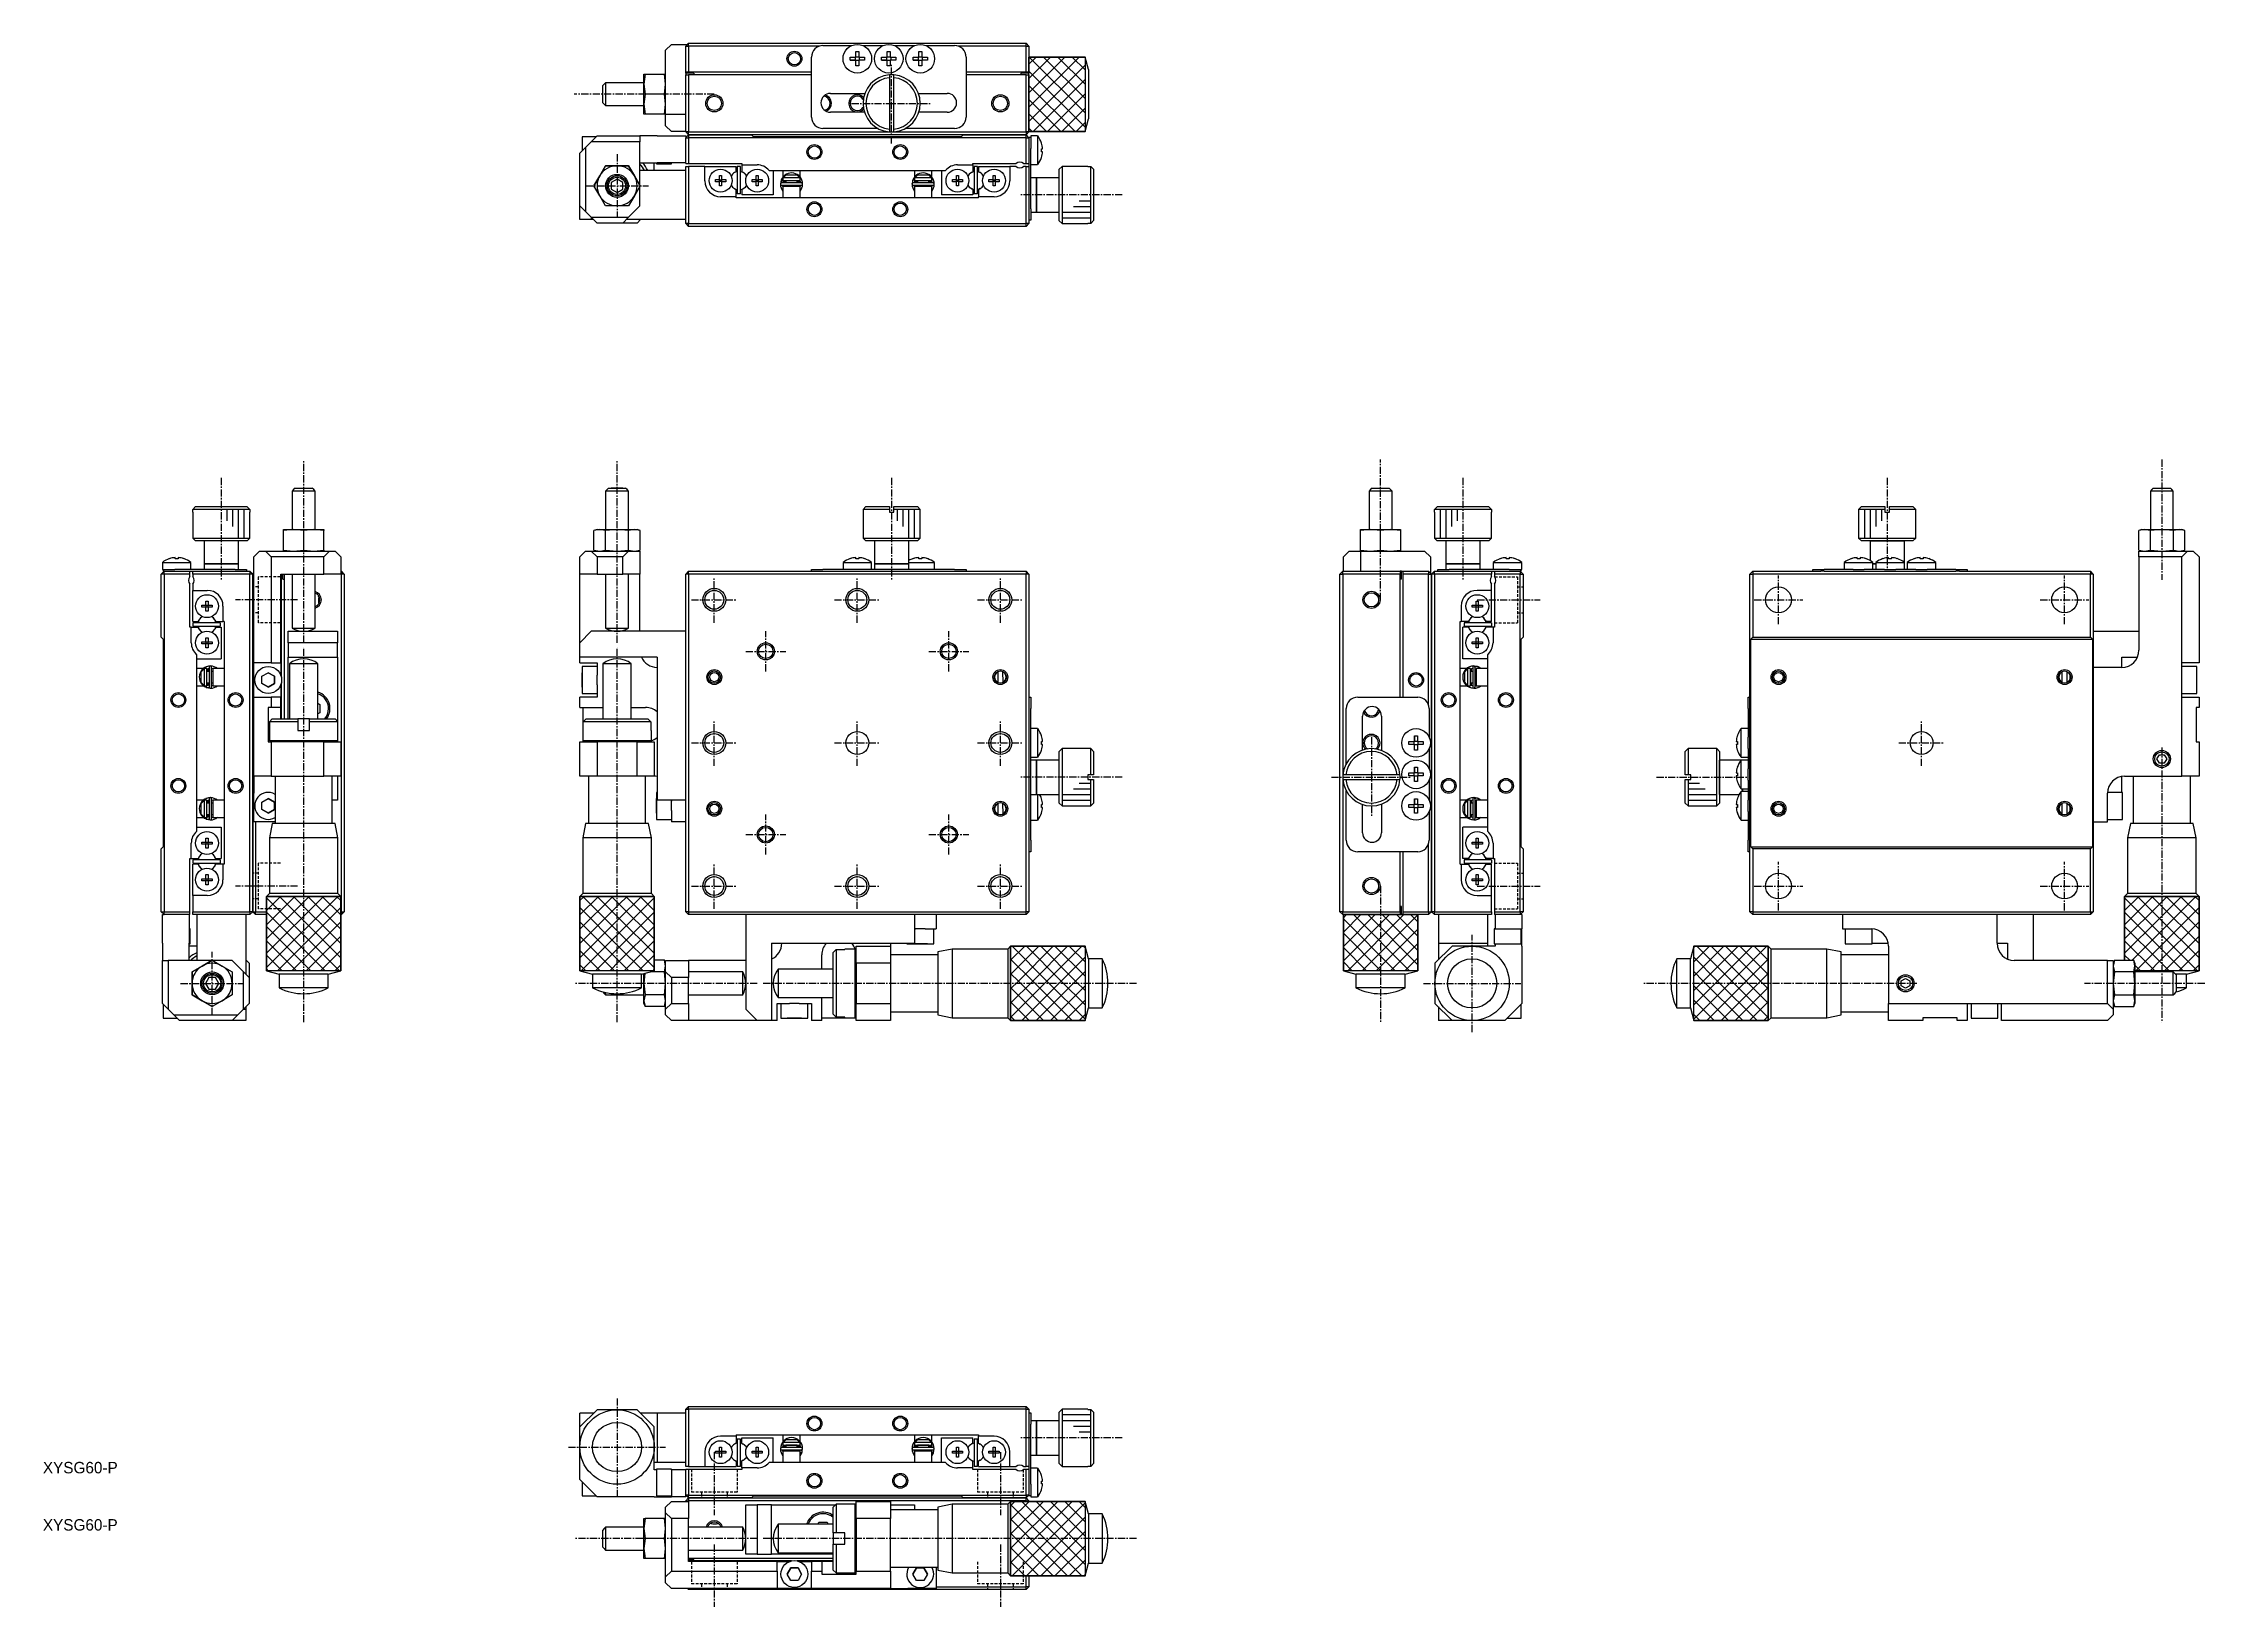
# Model space of a CAD drawing. Extents: x 10 to 388, y -3 to 270.
import ezdxf

# ---------------------------------------------------------------- set-up
doc = ezdxf.new("R2010")
doc.units = 0
doc.linetypes.add('CENTER', pattern=[2, 1.25, -0.25, 0.25, -0.25])
doc.linetypes.add('DASHED', pattern=[0.75, 0.5, -0.25])
doc.layers.get('0').update_dxf_attribs({"linetype": 'CONTINUOUS'})
doc.layers.add('CENTER', color=1, linetype='CENTER')
doc.styles.get("Standard").update_dxf_attribs({"font": 'FG教科書体NT-M'})

msp = doc.modelspace()

# ---------------------------------------------------------------- texts
at = {"color": 7, "linetype": 'CONTINUOUS'}
for p in [(10, 20), (10, 10)]:
    msp.add_text('XYSG60-P', height=2, dxfattribs=at).set_placement(p)

# ---------------------------------------------------------------- linework, layer by layer
at = {"color": 7, "linetype": 'CONTINUOUS'}
for p, q in [((119.85, 269.63), (118.85, 268.63)), ((118.85, 262.93), (118.85, 268.63)), ((119.85, 269.63), (122.65, 269.63)), ((122.35, 269.33), (122.85, 269.83)), ((122.35, 269.33), (122.85, 269.33)), ((122.35, 264.83), (122.35, 269.33)), ((122.85, 269.33), (122.85, 269.83)), ((122.85, 269.83), (181.85, 269.83)), ((122.85, 269.33), (122.85, 264.83)), ((145.73, 269.33), (122.85, 269.33)), ((146.35, 269.43), (151.37, 269.43)), ((152.09, 268.38), (152.61, 268.38)), ((152.09, 267.39), (152.09, 268.38)), ((152.61, 268.38), (152.61, 267.39)), ((153.33, 269.43), (156.87, 269.43)), ((157.59, 268.38), (158.11, 268.38)), ((157.59, 267.39), (157.59, 268.38)), ((158.11, 268.38), (158.11, 267.39)), ((158.83, 269.43), (162.37, 269.43)), ((163.09, 268.38), (163.61, 268.38)), ((163.09, 267.39), (163.09, 268.38)), ((163.61, 268.38), (163.61, 267.39)), ((164.33, 269.43), (169.35, 269.43)), ((181.85, 269.33), (169.97, 269.33)), ((181.85, 269.33), (181.85, 269.83)), ((182.35, 269.33), (181.85, 269.83)), ((181.85, 264.83), (181.85, 269.33)), ((181.85, 269.33), (182.35, 269.33)), ((122.35, 264.83), (122.85, 264.83)), ((122.35, 264.58), (122.35, 264.83)), ((123.75, 264.58), (122.35, 264.58)), ((122.35, 264.58), (122.35, 264.33)), ((122.85, 264.83), (144.35, 264.83)), ((123.75, 264.58), (123.75, 264.33)), ((144.35, 256.93), (144.35, 267.43)), ((151.1, 266.87), (151.1, 267.39)), ((151.1, 267.39), (152.09, 267.39)), ((152.09, 266.87), (151.1, 266.87)), ((151.1, 266.87), (152.02, 266.87)), ((152.02, 266.87), (152.02, 267.39)), ((152.09, 266.87), (152.02, 266.87)), ((152.09, 267.46), (152.61, 267.46)), ((152.09, 265.88), (152.09, 266.87)), ((152.61, 266.81), (152.09, 266.81)), ((152.61, 265.88), (152.09, 265.88)), ((152.61, 267.39), (153.6, 267.39)), ((152.61, 266.87), (152.61, 265.88)), ((153.6, 266.87), (152.61, 266.87)), ((152.68, 266.87), (152.61, 266.87)), ((152.68, 267.39), (152.68, 266.87)), ((153.6, 266.87), (152.68, 266.87)), ((153.6, 267.39), (153.6, 266.87)), ((156.6, 266.87), (156.6, 267.39)), ((156.6, 267.39), (157.59, 267.39)), ((157.59, 266.87), (156.6, 266.87)), ((156.6, 266.87), (157.52, 266.87)), ((157.52, 266.87), (157.52, 267.39)), ((157.59, 266.87), (157.52, 266.87)), ((157.59, 267.46), (158.11, 267.46)), ((157.59, 265.88), (157.59, 266.87)), ((158.11, 266.81), (157.59, 266.81)), ((158.11, 265.88), (157.59, 265.88)), ((158.11, 267.39), (159.1, 267.39)), ((158.11, 266.87), (158.11, 265.88)), ((159.1, 266.87), (158.11, 266.87)), ((158.18, 266.87), (158.11, 266.87)), ((158.18, 267.39), (158.18, 266.87)), ((159.1, 266.87), (158.18, 266.87)), ((159.1, 267.39), (159.1, 266.87)), ((162.1, 266.87), (162.1, 267.39)), ((162.1, 267.39), (163.09, 267.39)), ((163.09, 266.87), (162.1, 266.87)), ((162.1, 266.87), (163.02, 266.87)), ((163.02, 266.87), (163.02, 267.39)), ((163.09, 266.87), (163.02, 266.87)), ((163.09, 267.46), (163.61, 267.46)), ((163.09, 265.88), (163.09, 266.87)), ((163.61, 266.81), (163.09, 266.81)), ((163.61, 265.88), (163.09, 265.88)), ((163.61, 267.39), (164.6, 267.39)), ((163.61, 266.87), (163.61, 265.88)), ((164.6, 266.87), (163.61, 266.87)), ((163.68, 266.87), (163.61, 266.87)), ((163.68, 267.39), (163.68, 266.87)), ((164.6, 266.87), (163.68, 266.87)), ((164.6, 267.39), (164.6, 266.87)), ((171.35, 267.43), (171.35, 256.93)), ((171.35, 264.83), (181.85, 264.83)), ((182.35, 264.58), (180.95, 264.58)), ((180.95, 264.58), (180.95, 264.33)), ((181.85, 264.83), (182.35, 264.83)), ((182.35, 267.43), (192.15, 267.43)), ((182.35, 254.43), (182.35, 267.43)), ((182.35, 264.83), (182.35, 264.58)), ((182.35, 264.33), (182.35, 264.58)), ((192.74, 265.23), (192.15, 267.43)), ((192.15, 267.43), (192.15, 254.43)), ((192.74, 265.23), (192.74, 256.63)), ((108.1, 262.68), (107.85, 262.43)), ((107.85, 260.93), (107.85, 262.43)), ((107.85, 259.43), (107.85, 260.93)), ((108.35, 262.93), (108.1, 262.68)), ((108.35, 262.93), (108.35, 260.93)), ((115.05, 262.93), (108.35, 262.93)), ((108.35, 260.93), (108.35, 258.93)), ((115.25, 264.43), (115.05, 262.68)), ((115.05, 264.43), (115.25, 264.43)), ((115.05, 262.68), (115.05, 264.43)), ((115.05, 259.18), (115.05, 262.68)), ((115.05, 262.68), (115.25, 260.93)), ((115.25, 260.93), (115.05, 259.18)), ((115.25, 264.43), (118.65, 264.43)), ((118.65, 260.93), (115.25, 260.93)), ((118.85, 262.68), (118.65, 264.43)), ((118.65, 264.43), (118.85, 264.43)), ((118.65, 260.93), (118.85, 262.68)), ((118.85, 259.18), (118.65, 260.93)), ((118.85, 258.93), (118.85, 262.93)), ((122.35, 254.33), (122.35, 264.33)), ((122.35, 264.33), (122.85, 264.33)), ((122.85, 264.33), (122.85, 254.33)), ((144.35, 264.33), (122.85, 264.33)), ((147.65, 261.08), (153.67, 261.08)), ((157.95, 264.32), (157.95, 263.81)), ((157.95, 263.81), (157.95, 254.85)), ((158.75, 263.81), (158.75, 264.32)), ((158.75, 254.85), (158.75, 263.81)), ((163.03, 261.08), (168.05, 261.08)), ((181.85, 264.33), (171.35, 264.33)), ((181.85, 254.33), (181.85, 264.33)), ((181.85, 264.33), (182.35, 264.33)), ((182.35, 264.33), (182.35, 254.33)), ((107.85, 259.43), (108.1, 259.18)), ((108.1, 259.18), (108.35, 258.93)), ((108.35, 258.93), (115.05, 258.93)), ((115.05, 259.18), (115.25, 257.43)), ((115.05, 257.43), (115.05, 259.18)), ((115.25, 257.43), (115.05, 257.43)), ((118.65, 257.43), (115.25, 257.43)), ((118.65, 257.43), (118.85, 259.18)), ((118.85, 257.43), (118.65, 257.43)), ((118.85, 257.43), (118.85, 258.93)), ((118.85, 257.43), (122.35, 257.43)), ((118.85, 255.43), (118.85, 257.43)), ((153.6, 257.78), (147.65, 257.78)), ((168.05, 257.78), (163.1, 257.78)), ((104.25, 253.48), (104.25, 251.03)), ((106.7, 253.48), (104.25, 253.48)), ((106.85, 253.63), (105.85, 252.63)), ((106.85, 253.63), (114.35, 253.63)), ((114.35, 253.63), (114.35, 252.63)), ((117.35, 253.63), (114.35, 253.63)), ((117.35, 253.63), (122.35, 253.63)), ((119.85, 254.43), (118.85, 255.43)), ((122.35, 254.43), (119.85, 254.43)), ((122.85, 254.33), (122.35, 254.33)), ((122.85, 253.83), (122.35, 254.33)), ((122.85, 253.83), (122.35, 253.33)), ((122.35, 253.63), (122.35, 253.33)), ((122.35, 253.33), (122.85, 253.33)), ((122.35, 248.83), (122.35, 253.33)), ((122.85, 254.33), (158.35, 254.33)), ((122.85, 253.83), (122.85, 254.33)), ((181.85, 253.83), (122.85, 253.83)), ((122.85, 253.83), (122.85, 253.33)), ((122.85, 253.83), (133.85, 253.83)), ((122.85, 253.33), (122.85, 248.83)), ((181.85, 253.33), (122.85, 253.33)), ((134.2, 253.48), (133.85, 253.83)), ((170.5, 253.48), (134.2, 253.48)), ((155.98, 254.93), (146.35, 254.93)), ((157.95, 254.85), (157.95, 254.35)), ((158.35, 254.33), (181.85, 254.33)), ((158.75, 254.35), (158.75, 254.85)), ((169.35, 254.93), (160.72, 254.93)), ((170.85, 253.83), (170.5, 253.48)), ((170.85, 253.83), (181.85, 253.83)), ((181.85, 254.33), (181.85, 253.83)), ((182.35, 254.33), (181.85, 253.83)), ((182.35, 254.33), (181.85, 254.33)), ((181.85, 253.33), (181.85, 253.83)), ((182.35, 253.33), (181.85, 253.83)), ((181.85, 248.83), (181.85, 253.33)), ((181.85, 253.33), (182.35, 253.33)), ((192.15, 254.43), (182.35, 254.43)), ((182.35, 253.43), (182.65, 253.43)), ((182.35, 253.33), (182.35, 253.43)), ((182.35, 253.33), (182.35, 248.83)), ((182.65, 253.63), (182.65, 253.43)), ((183.87, 253.63), (182.65, 253.63)), ((182.65, 253.43), (182.65, 251.43)), ((183.87, 253.63), (183.87, 248.63)), ((192.15, 254.43), (192.74, 256.63)), ((104.85, 251.63), (103.85, 250.63)), ((103.85, 241.43), (103.85, 250.63)), ((105.85, 252.63), (104.85, 251.63)), ((104.85, 251.63), (104.85, 240.43)), ((114.35, 252.63), (105.85, 252.63)), ((114.35, 245), (114.35, 252.63)), ((182.65, 240.93), (182.65, 251.43)), ((184.54, 252.38), (184.55, 252.38)), ((184.54, 250.87), (184.54, 251.39)), ((184.54, 251.39), (184.73, 251.39)), ((184.73, 250.87), (184.54, 250.87)), ((184.55, 249.88), (184.54, 249.88)), ((106.31, 244.93), (107.32, 246.68)), ((107.32, 246.68), (106.31, 244.93)), ((107.32, 246.68), (108.33, 248.43)), ((108.33, 248.43), (107.32, 246.68)), ((108.33, 248.43), (110.35, 248.43)), ((110.35, 248.43), (108.33, 248.43)), ((110.35, 246.09), (109.35, 245.51)), ((110.35, 248.43), (112.37, 248.43)), ((112.37, 248.43), (110.35, 248.43)), ((111.35, 245.51), (110.35, 246.09)), ((112.37, 248.43), (113.38, 246.68)), ((113.38, 246.68), (112.37, 248.43)), ((113.38, 246.68), (114.39, 244.93)), ((114.35, 245), (113.38, 246.68)), ((114.35, 248.93), (117.35, 248.93)), ((122.35, 247.63), (114.35, 247.63)), ((116.85, 247.63), (116.85, 248.93)), ((117.25, 248.93), (117.25, 248.78)), ((117.25, 248.78), (119.85, 248.78)), ((122.35, 248.93), (117.35, 248.93)), ((119.85, 248.78), (119.85, 248.93)), ((122.35, 248.83), (122.85, 248.83)), ((122.35, 238.33), (122.35, 248.33)), ((122.35, 248.33), (122.85, 248.33)), ((122.85, 248.83), (132.15, 248.83)), ((122.85, 248.33), (122.85, 238.33)), ((125.7, 248.33), (122.85, 248.33)), ((125.7, 245.78), (125.7, 248.33)), ((125.7, 248.33), (131.15, 248.33)), ((127.56, 246.01), (128.27, 246.01)), ((127.56, 245.65), (127.56, 246.01)), ((128.27, 245.65), (127.56, 245.65)), ((128.27, 246.72), (128.63, 246.72)), ((128.27, 246.01), (128.27, 246.72)), ((128.28, 246), (128.27, 246.01)), ((128.28, 245.66), (128.27, 245.65)), ((128.27, 244.95), (128.27, 245.65)), ((128.28, 246), (128.62, 246)), ((128.28, 245.66), (128.28, 246)), ((128.62, 245.66), (128.28, 245.66)), ((128.62, 246), (128.63, 246.01)), ((128.62, 246), (128.62, 245.66)), ((128.62, 245.66), (128.63, 245.65)), ((128.63, 246.72), (128.63, 246.01)), ((128.63, 246.01), (129.34, 246.01)), ((129.34, 245.65), (128.63, 245.65)), ((128.63, 245.65), (128.63, 244.95)), ((129.34, 246.01), (129.34, 245.65)), ((131.15, 247.38), (130.89, 247.23)), ((131.15, 247.38), (131.15, 248.33)), ((131.35, 248.33), (131.35, 243.53)), ((131.95, 248.33), (131.35, 248.33)), ((131.95, 243.53), (131.95, 248.33)), ((132.15, 248.83), (132.15, 248.58)), ((132.15, 248.58), (134.85, 248.58)), ((132.15, 248.58), (132.15, 247.38)), ((132.41, 247.23), (132.15, 247.38)), ((133.96, 246.01), (134.67, 246.01)), ((133.96, 245.65), (133.96, 246.01)), ((134.67, 245.65), (133.96, 245.65)), ((134.67, 246.72), (135.03, 246.72)), ((134.67, 246.01), (134.67, 246.72)), ((134.68, 246), (134.67, 246.01)), ((134.68, 245.66), (134.67, 245.65)), ((134.67, 244.95), (134.67, 245.65)), ((134.68, 246), (135.02, 246)), ((134.68, 245.66), (134.68, 246)), ((135.02, 245.66), (134.68, 245.66)), ((135.02, 246), (135.03, 246.01)), ((135.02, 246), (135.02, 245.66)), ((135.02, 245.66), (135.03, 245.65)), ((135.03, 246.72), (135.03, 246.01)), ((135.03, 246.01), (135.74, 246.01)), ((135.03, 245.65), (135.03, 244.95)), ((135.74, 245.65), (135.03, 245.65)), ((135.74, 246.01), (135.74, 245.65)), ((136.93, 247.63), (139.77, 247.63)), ((137.65, 247.63), (137.65, 243.33)), ((139.04, 245.95), (138.91, 245.26)), ((139.02, 245.87), (139.01, 245.83)), ((139.01, 245.83), (139.01, 245.8)), ((139.01, 245.8), (139.01, 245.77)), ((139.01, 245.77), (139.01, 245.73)), ((139.01, 245.73), (139.01, 245.7)), ((139.01, 245.7), (139.01, 245.66)), ((139.01, 245.66), (139.01, 245.63)), ((139.01, 245.63), (139.02, 245.6)), ((139.03, 245.9), (139.02, 245.87)), ((139.02, 245.6), (139.03, 245.56)), ((139.04, 245.93), (139.03, 245.9)), ((139.05, 245.97), (139.04, 245.93)), ((139.06, 246), (139.05, 245.97)), ((139.08, 246.03), (139.06, 246)), ((139.07, 246), (139.06, 246)), ((139.06, 246), (139.06, 246)), ((139.07, 246.01), (139.29, 245.94)), ((139.08, 246), (139.07, 246)), ((139.07, 246), (139.07, 246)), ((139.07, 246), (139.07, 246)), ((139.09, 246), (139.08, 246)), ((139.08, 246), (139.08, 246)), ((139.1, 246), (139.09, 246)), ((139.11, 245.99), (139.1, 246)), ((139.12, 245.99), (139.11, 245.99)), ((139.13, 245.99), (139.12, 245.99)), ((139.14, 245.98), (139.13, 245.99)), ((139.16, 245.98), (139.14, 245.98)), ((139.17, 245.98), (139.16, 245.98)), ((139.18, 245.97), (139.17, 245.98)), ((139.2, 245.97), (139.18, 245.97)), ((139.21, 245.96), (139.2, 245.97)), ((139.23, 245.95), (139.21, 245.96)), ((139.24, 245.95), (139.23, 245.95)), ((139.26, 245.94), (139.24, 245.95)), ((139.27, 245.94), (139.26, 245.94)), ((139.28, 245.93), (139.27, 245.94)), ((139.3, 245.92), (139.28, 245.93)), ((139.29, 245.94), (139.35, 245.91)), ((139.31, 245.92), (139.3, 245.92)), ((139.33, 245.91), (139.31, 245.92)), ((139.34, 245.9), (139.33, 245.91)), ((139.35, 245.9), (139.34, 245.9)), ((139.35, 247.63), (139.35, 246.47)), ((139.4, 246.33), (139.35, 246.33)), ((139.35, 246.33), (139.35, 245.83)), ((139.35, 245.83), (142.35, 245.83)), ((139.4, 246.33), (139.93, 246.83)), ((142.3, 246.33), (139.4, 246.33)), ((139.4, 245.79), (139.41, 245.81)), ((139.4, 245.78), (139.4, 245.79)), ((139.4, 245.76), (139.4, 245.78)), ((139.4, 245.75), (139.4, 245.76)), ((139.4, 245.73), (139.4, 245.75)), ((139.4, 245.72), (139.4, 245.73)), ((139.4, 245.7), (139.4, 245.72)), ((139.4, 245.69), (139.4, 245.7)), ((139.4, 245.67), (139.4, 245.69)), ((139.4, 245.66), (139.4, 245.67)), ((139.41, 245.64), (139.4, 245.66)), ((139.41, 245.82), (139.42, 245.83)), ((139.41, 245.81), (139.41, 245.82)), ((139.41, 245.63), (139.41, 245.64)), ((139.41, 245.63), (139.85, 245.63)), ((139.41, 245.63), (139.85, 245.63)), ((139.42, 245.61), (139.41, 245.63)), ((139.42, 245.85), (139.43, 245.86)), ((139.42, 245.83), (139.42, 245.84)), ((139.42, 245.6), (139.42, 245.61)), ((139.43, 245.59), (139.42, 245.6)), ((139.44, 245.57), (139.43, 245.59)), ((139.45, 245.56), (139.44, 245.57)), ((139.77, 247.63), (141.92, 247.63)), ((139.85, 245.83), (139.85, 245.43)), ((139.93, 246.83), (141.77, 246.83)), ((141.77, 246.83), (142.3, 246.33)), ((141.85, 245.43), (141.85, 245.83)), ((141.85, 245.63), (142.29, 245.63)), ((141.85, 245.63), (142.29, 245.63)), ((141.92, 247.63), (162.77, 247.63)), ((142.27, 245.58), (142.26, 245.57)), ((142.28, 245.61), (142.27, 245.59)), ((142.27, 245.59), (142.27, 245.58)), ((142.28, 245.84), (142.29, 245.83)), ((142.29, 245.64), (142.28, 245.62)), ((142.28, 245.62), (142.28, 245.61)), ((142.29, 245.83), (142.39, 245.43)), ((142.29, 245.83), (142.29, 245.81)), ((142.29, 245.81), (142.29, 245.8)), ((142.29, 245.8), (142.3, 245.79)), ((142.3, 245.67), (142.29, 245.65)), ((142.29, 245.65), (142.29, 245.64)), ((142.35, 246.33), (142.3, 246.33)), ((142.3, 245.79), (142.3, 245.77)), ((142.3, 245.77), (142.3, 245.76)), ((142.3, 245.76), (142.3, 245.74)), ((142.3, 245.74), (142.3, 245.73)), ((142.3, 245.73), (142.3, 245.71)), ((142.3, 245.71), (142.3, 245.7)), ((142.3, 245.7), (142.3, 245.68)), ((142.3, 245.68), (142.3, 245.67)), ((142.35, 246.47), (142.35, 247.63)), ((142.35, 245.83), (142.35, 246.33)), ((142.63, 246), (142.63, 246.01)), ((142.64, 246), (142.63, 246.01)), ((142.66, 245.94), (142.64, 246)), ((162.04, 245.95), (161.91, 245.26)), ((162.02, 245.87), (162.01, 245.83)), ((162.01, 245.83), (162.01, 245.8)), ((162.01, 245.8), (162.01, 245.77)), ((162.01, 245.77), (162.01, 245.73)), ((162.01, 245.73), (162.01, 245.7)), ((162.01, 245.7), (162.01, 245.66)), ((162.01, 245.66), (162.01, 245.63)), ((162.01, 245.63), (162.02, 245.6)), ((162.03, 245.9), (162.02, 245.87)), ((162.02, 245.6), (162.03, 245.56)), ((162.04, 245.93), (162.03, 245.9)), ((162.05, 245.97), (162.04, 245.93)), ((162.06, 246), (162.05, 245.97)), ((162.07, 246), (162.06, 246)), ((162.06, 246), (162.06, 246)), ((162.08, 246.03), (162.07, 246)), ((162.07, 246.01), (162.29, 245.94)), ((162.08, 246), (162.07, 246)), ((162.07, 246), (162.07, 246)), ((162.07, 246), (162.07, 246)), ((162.09, 246), (162.08, 246)), ((162.08, 246), (162.08, 246)), ((162.1, 246), (162.09, 246)), ((162.11, 245.99), (162.1, 246)), ((162.12, 245.99), (162.11, 245.99)), ((162.13, 245.99), (162.12, 245.99)), ((162.14, 245.98), (162.13, 245.99)), ((162.16, 245.98), (162.14, 245.98)), ((162.17, 245.98), (162.16, 245.98)), ((162.18, 245.97), (162.17, 245.98)), ((162.2, 245.97), (162.18, 245.97)), ((162.21, 245.96), (162.2, 245.97)), ((162.23, 245.95), (162.21, 245.96)), ((162.24, 245.95), (162.23, 245.95)), ((162.26, 245.94), (162.24, 245.95)), ((162.27, 245.94), (162.26, 245.94)), ((162.28, 245.93), (162.27, 245.94)), ((162.3, 245.92), (162.28, 245.93)), ((162.29, 245.94), (162.35, 245.91)), ((162.31, 245.92), (162.3, 245.92)), ((162.33, 245.91), (162.31, 245.92)), ((162.34, 245.9), (162.33, 245.91)), ((162.35, 245.9), (162.34, 245.9)), ((162.35, 247.63), (162.35, 246.47)), ((162.4, 246.33), (162.35, 246.33)), ((162.35, 246.33), (162.35, 245.83)), ((162.35, 245.83), (165.35, 245.83)), ((162.4, 246.33), (162.93, 246.83)), ((165.3, 246.33), (162.4, 246.33)), ((162.4, 245.79), (162.41, 245.81)), ((162.4, 245.78), (162.4, 245.79)), ((162.4, 245.76), (162.4, 245.78)), ((162.4, 245.75), (162.4, 245.76)), ((162.4, 245.73), (162.4, 245.75)), ((162.4, 245.72), (162.4, 245.73)), ((162.4, 245.7), (162.4, 245.72)), ((162.4, 245.69), (162.4, 245.7)), ((162.4, 245.67), (162.4, 245.69)), ((162.4, 245.66), (162.4, 245.67)), ((162.41, 245.64), (162.4, 245.66)), ((162.41, 245.82), (162.42, 245.83)), ((162.41, 245.81), (162.41, 245.82)), ((162.41, 245.63), (162.41, 245.64)), ((162.41, 245.63), (162.85, 245.63)), ((162.41, 245.63), (162.85, 245.63)), ((162.42, 245.61), (162.41, 245.63)), ((162.42, 245.85), (162.43, 245.86)), ((162.42, 245.83), (162.42, 245.84)), ((162.42, 245.6), (162.42, 245.61)), ((162.43, 245.59), (162.42, 245.6)), ((162.44, 245.57), (162.43, 245.59)), ((162.45, 245.56), (162.44, 245.57)), ((162.77, 247.63), (164.92, 247.63)), ((162.85, 245.83), (162.85, 245.43)), ((162.93, 246.83), (164.77, 246.83)), ((164.77, 246.83), (165.3, 246.33)), ((164.85, 245.43), (164.85, 245.83)), ((164.85, 245.63), (165.29, 245.63)), ((164.85, 245.63), (165.29, 245.63)), ((164.92, 247.63), (167.77, 247.63)), ((165.27, 245.58), (165.26, 245.57)), ((165.28, 245.61), (165.27, 245.59)), ((165.27, 245.59), (165.27, 245.58)), ((165.28, 245.84), (165.29, 245.83)), ((165.29, 245.64), (165.28, 245.62)), ((165.28, 245.62), (165.28, 245.61)), ((165.29, 245.83), (165.39, 245.43)), ((165.29, 245.83), (165.29, 245.81)), ((165.29, 245.81), (165.29, 245.8)), ((165.29, 245.8), (165.3, 245.79)), ((165.3, 245.67), (165.29, 245.65)), ((165.29, 245.65), (165.29, 245.64)), ((165.35, 246.33), (165.3, 246.33)), ((165.3, 245.79), (165.3, 245.77)), ((165.3, 245.77), (165.3, 245.76)), ((165.3, 245.76), (165.3, 245.74)), ((165.3, 245.74), (165.3, 245.73)), ((165.3, 245.73), (165.3, 245.71)), ((165.3, 245.71), (165.3, 245.7)), ((165.3, 245.7), (165.3, 245.68)), ((165.3, 245.68), (165.3, 245.67)), ((165.35, 246.47), (165.35, 247.63)), ((165.35, 245.83), (165.35, 246.33)), ((165.63, 246), (165.63, 246.01)), ((165.64, 246), (165.63, 246.01)), ((165.66, 245.94), (165.64, 246)), ((167.05, 247.63), (167.05, 243.33)), ((168.96, 245.65), (168.96, 246.01)), ((168.96, 246.01), (169.67, 246.01)), ((169.67, 245.65), (168.96, 245.65)), ((169.67, 246.72), (170.03, 246.72)), ((169.67, 246.01), (169.67, 246.72)), ((169.68, 246), (169.67, 246.01)), ((169.68, 245.66), (169.67, 245.65)), ((169.67, 244.95), (169.67, 245.65)), ((169.68, 246), (170.02, 246)), ((169.68, 245.66), (169.68, 246)), ((170.02, 245.66), (169.68, 245.66)), ((169.85, 248.58), (172.55, 248.58)), ((170.02, 246), (170.03, 246.01)), ((170.02, 246), (170.02, 245.66)), ((170.02, 245.66), (170.03, 245.65)), ((170.03, 246.72), (170.03, 246.01)), ((170.03, 246.01), (170.74, 246.01)), ((170.03, 245.65), (170.03, 244.95)), ((170.74, 245.65), (170.03, 245.65)), ((170.74, 246.01), (170.74, 245.65)), ((172.29, 247.23), (172.55, 247.38)), ((172.55, 248.58), (172.55, 248.83)), ((172.55, 248.83), (180.09, 248.83)), ((172.55, 248.58), (172.55, 247.38)), ((172.75, 248.33), (172.75, 243.53)), ((173.35, 248.33), (172.75, 248.33)), ((173.35, 243.53), (173.35, 248.33)), ((173.55, 248.33), (173.55, 247.38)), ((173.55, 248.33), (179, 248.33)), ((173.55, 247.38), (173.81, 247.23)), ((175.36, 245.65), (175.36, 246.01)), ((175.36, 246.01), (176.07, 246.01)), ((176.07, 245.65), (175.36, 245.65)), ((176.07, 246.72), (176.43, 246.72)), ((176.07, 246.01), (176.07, 246.72)), ((176.08, 246), (176.07, 246.01)), ((176.08, 245.66), (176.07, 245.65)), ((176.07, 244.95), (176.07, 245.65)), ((176.08, 246), (176.42, 246)), ((176.08, 245.66), (176.08, 246)), ((176.42, 245.66), (176.08, 245.66)), ((176.42, 246), (176.43, 246.01)), ((176.42, 246), (176.42, 245.66)), ((176.42, 245.66), (176.43, 245.65)), ((176.43, 246.72), (176.43, 246.01)), ((176.43, 246.01), (177.14, 246.01)), ((176.43, 245.65), (176.43, 244.95)), ((177.14, 245.65), (176.43, 245.65)), ((177.14, 246.01), (177.14, 245.65)), ((179, 248.33), (179, 245.78)), ((180.09, 248.33), (179, 248.33)), ((181.41, 248.83), (181.85, 248.83)), ((181.85, 248.33), (181.41, 248.33)), ((181.85, 248.83), (182.35, 248.83)), ((181.85, 238.33), (181.85, 248.33)), ((181.85, 248.33), (182.35, 248.33)), ((182.35, 248.83), (182.35, 248.33)), ((182.35, 248.33), (182.35, 238.33)), ((182.65, 248.63), (183.87, 248.63)), ((183.65, 246.33), (182.65, 246.33)), ((183.65, 246.33), (183.65, 240.33)), ((183.65, 240.33), (183.65, 246.33)), ((187.65, 246.33), (183.65, 246.33)), ((188.15, 248.33), (187.65, 247.83)), ((187.65, 238.83), (187.65, 247.83)), ((188.15, 248.33), (188.15, 238.33)), ((192.65, 248.33), (188.15, 248.33)), ((192.65, 248.33), (192.65, 248.32)), ((192.65, 248.32), (193.15, 248.32)), ((193.15, 238.35), (193.15, 248.32)), ((193.15, 248.32), (193.65, 247.81)), ((193.65, 247.81), (193.65, 238.85)), ((107.32, 243.18), (106.31, 244.93)), ((108.33, 241.43), (107.32, 243.18)), ((109.35, 245.51), (109.35, 244.35)), ((109.35, 244.35), (110.35, 243.78)), ((109.35, 244.35), (110.35, 243.78)), ((110.35, 243.78), (111.35, 244.35)), ((110.35, 243.78), (111.35, 244.35)), ((111.35, 244.35), (111.35, 245.51)), ((113.38, 243.18), (112.37, 241.43)), ((114.39, 244.93), (113.38, 243.18)), ((114.39, 244.93), (114.35, 245)), ((114.35, 241.43), (114.35, 244.86)), ((128.63, 244.95), (128.27, 244.95)), ((131.15, 243.03), (128.45, 243.03)), ((130.89, 244.43), (131.15, 244.28)), ((131.15, 243.03), (131.15, 244.28)), ((131.15, 242.83), (131.15, 243.03)), ((173.55, 242.83), (131.15, 242.83)), ((131.95, 243.53), (131.35, 243.53)), ((132.15, 244.28), (132.41, 244.43)), ((132.15, 244.28), (132.15, 243.33)), ((137.65, 243.33), (132.15, 243.33)), ((135.03, 244.95), (134.67, 244.95)), ((139.03, 245.56), (139.04, 245.53)), ((139.04, 245.53), (139.05, 245.5)), ((139.05, 245.5), (139.06, 245.46)), ((139.06, 245.46), (139.07, 245.43)), ((139.07, 245.43), (139.08, 245.43)), ((142.6, 245.43), (139.1, 245.43)), ((139.1, 245.04), (142.6, 245.04)), ((139.35, 244.83), (139.31, 245.04)), ((142.35, 244.83), (139.35, 244.83)), ((139.35, 244.83), (139.35, 242.83)), ((139.35, 244.82), (139.35, 244.83)), ((139.46, 245.55), (139.45, 245.56)), ((139.47, 245.54), (139.46, 245.55)), ((139.48, 245.53), (139.47, 245.54)), ((139.49, 245.52), (139.48, 245.53)), ((139.5, 245.51), (139.49, 245.52)), ((139.51, 245.5), (139.5, 245.51)), ((139.52, 245.49), (139.51, 245.5)), ((139.53, 245.48), (139.52, 245.49)), ((139.54, 245.47), (139.53, 245.48)), ((139.56, 245.46), (139.54, 245.47)), ((139.57, 245.46), (139.56, 245.46)), ((139.59, 245.45), (139.57, 245.46)), ((139.6, 245.44), (139.59, 245.45)), ((139.61, 245.44), (139.6, 245.44)), ((139.63, 245.44), (139.61, 245.44)), ((139.64, 245.43), (139.63, 245.44)), ((139.66, 245.43), (139.64, 245.43)), ((139.67, 245.43), (139.66, 245.43)), ((139.69, 245.43), (139.67, 245.43)), ((139.7, 245.43), (139.69, 245.43)), ((139.85, 245.04), (139.85, 244.83)), ((141.85, 244.83), (141.85, 245.04)), ((142.01, 245.43), (142, 245.43)), ((142.02, 245.43), (142.01, 245.43)), ((142.04, 245.43), (142.02, 245.43)), ((142.05, 245.43), (142.04, 245.43)), ((142.06, 245.43), (142.05, 245.43)), ((142.08, 245.44), (142.06, 245.43)), ((142.09, 245.44), (142.08, 245.44)), ((142.11, 245.45), (142.09, 245.44)), ((142.12, 245.45), (142.11, 245.45)), ((142.14, 245.46), (142.12, 245.45)), ((142.15, 245.47), (142.14, 245.46)), ((142.16, 245.47), (142.15, 245.47)), ((142.17, 245.48), (142.16, 245.47)), ((142.19, 245.49), (142.17, 245.48)), ((142.2, 245.5), (142.19, 245.49)), ((142.21, 245.51), (142.2, 245.5)), ((142.22, 245.52), (142.21, 245.51)), ((142.23, 245.53), (142.22, 245.52)), ((142.24, 245.54), (142.23, 245.53)), ((142.25, 245.56), (142.24, 245.54)), ((142.26, 245.57), (142.25, 245.56)), ((142.39, 245.04), (142.35, 244.83)), ((142.35, 242.83), (142.35, 244.83)), ((142.35, 244.83), (142.35, 244.82)), ((162.03, 245.56), (162.04, 245.53)), ((162.04, 245.53), (162.05, 245.5)), ((162.05, 245.5), (162.06, 245.46)), ((162.06, 245.46), (162.07, 245.43)), ((162.07, 245.43), (162.08, 245.43)), ((165.6, 245.43), (162.1, 245.43)), ((162.1, 245.04), (165.6, 245.04)), ((162.35, 244.83), (162.31, 245.04)), ((165.35, 244.83), (162.35, 244.83)), ((162.35, 244.83), (162.35, 242.83)), ((162.35, 244.82), (162.35, 244.83)), ((162.46, 245.55), (162.45, 245.56)), ((162.47, 245.54), (162.46, 245.55)), ((162.48, 245.53), (162.47, 245.54)), ((162.49, 245.52), (162.48, 245.53)), ((162.5, 245.51), (162.49, 245.52)), ((162.51, 245.5), (162.5, 245.51)), ((162.52, 245.49), (162.51, 245.5)), ((162.53, 245.48), (162.52, 245.49)), ((162.54, 245.47), (162.53, 245.48)), ((162.56, 245.46), (162.54, 245.47)), ((162.57, 245.46), (162.56, 245.46)), ((162.59, 245.45), (162.57, 245.46)), ((162.6, 245.44), (162.59, 245.45)), ((162.61, 245.44), (162.6, 245.44)), ((162.63, 245.44), (162.61, 245.44)), ((162.64, 245.43), (162.63, 245.44)), ((162.66, 245.43), (162.64, 245.43)), ((162.67, 245.43), (162.66, 245.43)), ((162.69, 245.43), (162.67, 245.43)), ((162.7, 245.43), (162.69, 245.43)), ((162.85, 245.04), (162.85, 244.83)), ((164.85, 244.83), (164.85, 245.04)), ((165.01, 245.43), (165, 245.43)), ((165.02, 245.43), (165.01, 245.43)), ((165.04, 245.43), (165.02, 245.43)), ((165.05, 245.43), (165.04, 245.43)), ((165.06, 245.43), (165.05, 245.43)), ((165.08, 245.44), (165.06, 245.43)), ((165.09, 245.44), (165.08, 245.44)), ((165.11, 245.45), (165.09, 245.44)), ((165.12, 245.45), (165.11, 245.45)), ((165.14, 245.46), (165.12, 245.45)), ((165.15, 245.47), (165.14, 245.46)), ((165.16, 245.47), (165.15, 245.47)), ((165.17, 245.48), (165.16, 245.47)), ((165.19, 245.49), (165.17, 245.48)), ((165.2, 245.5), (165.19, 245.49)), ((165.21, 245.51), (165.2, 245.5)), ((165.22, 245.52), (165.21, 245.51)), ((165.23, 245.53), (165.22, 245.52)), ((165.24, 245.54), (165.23, 245.53)), ((165.25, 245.56), (165.24, 245.54)), ((165.26, 245.57), (165.25, 245.56)), ((165.39, 245.04), (165.35, 244.83)), ((165.35, 242.83), (165.35, 244.83)), ((165.35, 244.83), (165.35, 244.82)), ((172.55, 243.33), (167.05, 243.33)), ((170.03, 244.95), (169.67, 244.95)), ((172.55, 244.28), (172.29, 244.43)), ((172.55, 244.28), (172.55, 243.33)), ((173.35, 243.53), (172.75, 243.53)), ((173.81, 244.43), (173.55, 244.28)), ((173.55, 244.28), (173.55, 243.03)), ((173.55, 242.83), (173.55, 243.03)), ((176.25, 243.03), (173.55, 243.03)), ((176.43, 244.95), (176.07, 244.95)), ((103.85, 239.03), (103.85, 241.43)), ((103.85, 241.43), (104.85, 240.43)), ((105.85, 239.03), (103.85, 239.03)), ((104.85, 240.43), (105.85, 239.43)), ((105.85, 239.43), (105.85, 239.03)), ((105.85, 239.43), (112.35, 239.43)), ((105.85, 239.43), (106.85, 238.43)), ((106.25, 239.03), (105.85, 239.03)), ((111.35, 238.43), (106.85, 238.43)), ((110.35, 241.43), (108.33, 241.43)), ((112.37, 241.43), (110.35, 241.43)), ((111.35, 238.43), (112.35, 239.43)), ((113.85, 238.43), (111.35, 238.43)), ((122.35, 239.03), (111.95, 239.03)), ((112.35, 239.43), (114.35, 241.43)), ((113.85, 238.43), (114.45, 239.03)), ((122.85, 238.33), (122.35, 238.33)), ((122.85, 237.83), (122.35, 238.33)), ((122.85, 238.33), (181.85, 238.33)), ((122.85, 237.83), (122.85, 238.33)), ((181.85, 237.83), (181.85, 238.33)), ((182.35, 238.33), (181.85, 238.33)), ((181.85, 237.83), (182.35, 238.33)), ((182.65, 238.93), (182.35, 238.93)), ((182.65, 240.93), (182.65, 238.93)), ((182.65, 240.33), (183.65, 240.33)), ((183.65, 240.33), (187.65, 240.33)), ((187.65, 238.83), (188.15, 238.33)), ((188.15, 238.33), (192.65, 238.33)), ((193.15, 238.35), (192.65, 238.35)), ((192.65, 238.35), (192.65, 238.33)), ((193.65, 238.85), (193.15, 238.35)), ((181.85, 237.83), (122.85, 237.83)), ((53.83, 191.85), (53.58, 191.6)), ((57.58, 191.6), (53.58, 191.6)), ((53.58, 191.6), (53.58, 184.9)), ((54.08, 192.1), (53.83, 191.85)), ((54.08, 192.1), (57.08, 192.1)), ((57.33, 191.85), (57.08, 192.1)), ((57.58, 191.6), (57.33, 191.85)), ((57.58, 184.9), (57.58, 191.6)), ((108.6, 191.85), (108.35, 191.6)), ((112.35, 191.6), (108.35, 191.6)), ((108.35, 191.6), (108.35, 184.9)), ((108.85, 192.1), (108.6, 191.85)), ((108.85, 192.1), (111.85, 192.1)), ((108.85, 192.1), (111.85, 192.1)), ((110.35, 192.1), (109.35, 192.1)), ((109.35, 192.1), (110.35, 192.1)), ((110.35, 192.1), (111.35, 192.1)), ((111.35, 192.1), (110.35, 192.1)), ((112.1, 191.85), (111.85, 192.1)), ((112.35, 191.6), (112.1, 191.85)), ((112.35, 184.9), (112.35, 191.6)), ((242.06, 191.85), (241.81, 191.6)), ((243.81, 191.6), (241.81, 191.6)), ((241.81, 191.6), (241.81, 184.9)), ((242.31, 192.1), (242.06, 191.85)), ((242.31, 192.1), (243.81, 192.1)), ((243.81, 192.1), (245.31, 192.1)), ((245.81, 191.6), (243.81, 191.6)), ((245.56, 191.85), (245.31, 192.1)), ((245.81, 191.6), (245.56, 191.85)), ((245.81, 184.9), (245.81, 191.6)), ((378.61, 191.85), (378.36, 191.6)), ((382.36, 191.6), (378.36, 191.6)), ((378.36, 191.6), (378.36, 184.9)), ((378.86, 192.1), (378.61, 191.85)), ((378.86, 192.1), (381.86, 192.1)), ((382.11, 191.85), (381.86, 192.1)), ((382.36, 191.6), (382.11, 191.85)), ((382.36, 184.9), (382.36, 191.6)), ((36.18, 187.9), (36.2, 187.9)), ((36.18, 187.9), (36.18, 183.4)), ((36.2, 188.4), (36.7, 188.9)), ((36.2, 187.9), (36.2, 188.4)), ((46.17, 188.4), (36.2, 188.4)), ((36.7, 188.9), (45.66, 188.9)), ((45.66, 188.9), (46.17, 188.4)), ((46.17, 188.4), (46.17, 187.9)), ((46.17, 187.9), (46.18, 187.9)), ((46.18, 183.4), (46.18, 187.9)), ((153.85, 188.9), (153.35, 188.4)), ((157.95, 188.4), (153.35, 188.4)), ((153.35, 188.4), (153.35, 183.4)), ((153.85, 188.9), (157.95, 188.9)), ((153.85, 188.9), (157.95, 188.9)), ((157.95, 188.9), (157.95, 188.4)), ((157.95, 188.4), (157.95, 187.9)), ((157.95, 187.9), (158.75, 187.9)), ((157.95, 187.9), (158.75, 187.9)), ((158.75, 188.9), (162.85, 188.9)), ((158.75, 188.9), (162.85, 188.9)), ((158.75, 188.4), (158.75, 188.9)), ((163.35, 188.4), (158.75, 188.4)), ((158.75, 187.9), (158.75, 188.4)), ((163.35, 188.4), (162.85, 188.9)), ((163.35, 183.4), (163.35, 188.4)), ((253.21, 187.9), (253.23, 187.9)), ((253.21, 187.9), (253.21, 183.4)), ((253.23, 188.4), (253.73, 188.9)), ((253.23, 187.9), (253.23, 188.4)), ((263.19, 188.4), (253.23, 188.4)), ((253.73, 188.9), (262.69, 188.9)), ((262.69, 188.9), (263.19, 188.4)), ((263.19, 188.4), (263.19, 187.9)), ((263.19, 187.9), (263.21, 187.9)), ((263.21, 183.4), (263.21, 187.9)), ((327.86, 188.9), (327.36, 188.4)), ((331.96, 188.4), (327.36, 188.4)), ((327.36, 188.4), (327.36, 183.4)), ((327.86, 188.9), (331.96, 188.9)), ((331.96, 188.9), (331.96, 188.4)), ((331.96, 188.4), (331.96, 187.9)), ((331.96, 187.9), (332.76, 187.9)), ((332.76, 188.9), (336.86, 188.9)), ((332.76, 188.4), (332.76, 188.9)), ((337.36, 188.4), (332.76, 188.4)), ((332.76, 187.9), (332.76, 188.4)), ((337.36, 188.4), (336.86, 188.9)), ((337.36, 183.4), (337.36, 188.4)), ((36.18, 183.4), (46.18, 183.4)), ((36.18, 183.4), (36.68, 182.9)), ((45.68, 182.9), (36.68, 182.9)), ((38.18, 182.9), (38.18, 178.9)), ((44.18, 178.9), (44.18, 182.9)), ((45.68, 182.9), (46.18, 183.4)), ((53.83, 184.9), (52.08, 184.7)), ((52.08, 184.7), (52.08, 184.9)), ((52.08, 184.9), (53.83, 184.9)), ((52.08, 181.3), (52.08, 184.7)), ((55.58, 184.7), (53.83, 184.9)), ((53.83, 184.9), (57.33, 184.9)), ((57.33, 184.9), (55.58, 184.7)), ((55.58, 181.3), (55.58, 184.7)), ((59.08, 184.7), (57.33, 184.9)), ((57.33, 184.9), (59.08, 184.9)), ((59.08, 184.9), (59.08, 184.7)), ((59.08, 181.3), (59.08, 184.7)), ((107.32, 184.9), (106.31, 184.7)), ((106.85, 184.9), (106.31, 184.7)), ((106.31, 181.3), (106.31, 184.7)), ((106.85, 184.9), (107.32, 184.9)), ((108.33, 184.7), (107.32, 184.9)), ((107.32, 184.9), (110.35, 184.9)), ((110.35, 184.9), (108.33, 184.7)), ((108.33, 181.3), (108.33, 184.7)), ((112.37, 184.7), (110.35, 184.9)), ((110.35, 184.9), (113.38, 184.9)), ((113.38, 184.9), (112.37, 184.7)), ((112.37, 181.3), (112.37, 184.7)), ((113.38, 184.9), (113.85, 184.9)), ((114.39, 184.7), (113.38, 184.9)), ((114.39, 184.7), (113.85, 184.9)), ((114.39, 181.3), (114.39, 184.7)), ((153.35, 183.4), (163.35, 183.4)), ((153.35, 183.4), (153.85, 182.9)), ((162.85, 182.9), (153.85, 182.9)), ((155.35, 182.9), (155.35, 178.9)), ((161.35, 178.9), (161.35, 182.9)), ((162.85, 182.9), (163.35, 183.4)), ((242.06, 184.9), (240.31, 184.7)), ((240.31, 184.7), (240.31, 184.9)), ((240.31, 184.9), (242.06, 184.9)), ((240.31, 181.3), (240.31, 184.7)), ((242.06, 184.9), (245.56, 184.9)), ((243.81, 184.7), (242.06, 184.9)), ((245.56, 184.9), (243.81, 184.7)), ((243.81, 181.3), (243.81, 184.7)), ((247.31, 184.7), (245.56, 184.9)), ((245.56, 184.9), (247.31, 184.9)), ((247.31, 184.9), (247.31, 184.7)), ((247.31, 184.7), (247.31, 181.3)), ((253.21, 183.4), (263.21, 183.4)), ((253.21, 183.4), (253.71, 182.9)), ((262.71, 182.9), (253.71, 182.9)), ((255.21, 182.9), (255.21, 178.9)), ((261.21, 178.9), (261.21, 182.9)), ((262.71, 182.9), (263.21, 183.4)), ((327.36, 183.4), (332.36, 183.4)), ((327.36, 183.4), (327.86, 182.9)), ((329.36, 182.9), (327.86, 182.9)), ((332.36, 182.9), (327.86, 182.9)), ((335.36, 182.9), (329.36, 182.9)), ((329.36, 182.9), (332.36, 182.9)), ((329.36, 182.9), (329.36, 179.46)), ((332.36, 183.4), (337.36, 183.4)), ((336.86, 182.9), (332.36, 182.9)), ((332.36, 182.9), (335.36, 182.9)), ((336.86, 182.9), (335.36, 182.9)), ((335.36, 179.12), (335.36, 182.9)), ((336.86, 182.9), (337.36, 183.4)), ((377.33, 184.9), (376.32, 184.7)), ((376.86, 184.9), (376.32, 184.7)), ((376.32, 181.3), (376.32, 184.7)), ((376.86, 184.9), (377.33, 184.9)), ((378.34, 184.7), (377.33, 184.9)), ((377.33, 184.9), (380.36, 184.9)), ((380.36, 184.9), (378.34, 184.7)), ((378.34, 184.7), (378.34, 181.3)), ((382.38, 184.7), (380.36, 184.9)), ((380.36, 184.9), (383.39, 184.9)), ((383.39, 184.9), (382.38, 184.7)), ((382.38, 181.3), (382.38, 184.7)), ((384.4, 184.7), (383.39, 184.9)), ((383.39, 184.9), (383.86, 184.9)), ((384.4, 184.7), (383.86, 184.9)), ((384.4, 181.3), (384.4, 184.7)), ((31.18, 177.6), (30.68, 177.1)), ((30.88, 179.12), (35.88, 179.12)), ((30.88, 179.12), (30.88, 177.9)), ((30.88, 177.9), (31.08, 177.9)), ((31.08, 177.6), (31.08, 177.9)), ((31.08, 177.9), (33.08, 177.9)), ((31.18, 177.6), (31.08, 177.6)), ((31.18, 177.1), (31.18, 177.6)), ((31.18, 177.6), (35.68, 177.6)), ((32.13, 179.79), (32.13, 179.8)), ((43.58, 177.9), (33.08, 177.9)), ((33.12, 179.79), (33.12, 179.98)), ((33.64, 179.79), (33.12, 179.79)), ((33.64, 179.98), (33.64, 179.79)), ((34.63, 179.8), (34.63, 179.79)), ((35.68, 177.6), (36.18, 177.6)), ((35.68, 177.1), (35.68, 177.6)), ((35.88, 177.9), (35.88, 179.12)), ((36.18, 177.6), (46.18, 177.6)), ((36.18, 177.1), (36.18, 177.6)), ((38.18, 178.9), (44.18, 178.9)), ((44.18, 178.9), (38.18, 178.9)), ((38.18, 178.9), (38.18, 177.9)), ((43.58, 177.9), (45.58, 177.9)), ((44.18, 177.9), (44.18, 178.9)), ((45.58, 177.9), (45.58, 177.6)), ((46.18, 177.6), (46.18, 177.1)), ((46.68, 177.1), (46.18, 177.6)), ((46.88, 180.1), (47.88, 181.1)), ((46.88, 161.6), (46.88, 180.1)), ((47.88, 181.1), (48.88, 181.1)), ((48.88, 181.1), (49.88, 180.1)), ((48.88, 181.1), (53.58, 181.1)), ((49.88, 180.1), (49.88, 161.6)), ((59.08, 180.1), (49.88, 180.1)), ((52.08, 181.3), (53.83, 181.1)), ((52.08, 181.1), (52.08, 181.3)), ((53.58, 181.1), (57.58, 181.1)), ((53.83, 181.1), (55.58, 181.3)), ((55.58, 181.3), (57.33, 181.1)), ((57.33, 181.1), (59.08, 181.3)), ((57.58, 181.1), (59.08, 181.1)), ((59.08, 181.3), (59.08, 181.1)), ((59.08, 180.1), (60.08, 181.1)), ((59.08, 181.1), (60.08, 181.1)), ((59.08, 177.1), (59.08, 180.1)), ((60.08, 181.1), (61.08, 181.1)), ((61.08, 181.1), (62.08, 180.1)), ((62.08, 180.1), (62.08, 177.1)), ((62.08, 177.6), (62.18, 177.6)), ((62.18, 177.6), (62.18, 177.1)), ((62.68, 177.1), (62.18, 177.6)), ((103.85, 180.1), (104.85, 181.1)), ((103.85, 177.1), (103.85, 180.1)), ((104.85, 181.1), (105.85, 181.1)), ((105.85, 181.1), (106.85, 180.1)), ((105.85, 181.1), (108.35, 181.1)), ((106.31, 181.3), (107.32, 181.1)), ((106.31, 181.3), (106.85, 181.1)), ((106.85, 180.1), (106.85, 177.1)), ((111.35, 180.1), (106.85, 180.1)), ((107.32, 181.1), (108.33, 181.3)), ((108.33, 181.3), (110.35, 181.1)), ((108.35, 181.1), (112.35, 181.1)), ((110.35, 181.1), (112.37, 181.3)), ((111.35, 180.1), (112.35, 181.1)), ((111.35, 177.1), (111.35, 180.1)), ((112.35, 181.1), (114.35, 181.1)), ((112.37, 181.3), (113.38, 181.1)), ((113.38, 181.1), (114.39, 181.3)), ((113.85, 181.1), (114.39, 181.3)), ((114.35, 181.1), (114.35, 177.1)), ((122.85, 177.6), (122.35, 177.1)), ((122.85, 177.1), (122.85, 177.6)), ((122.85, 177.6), (181.85, 177.6)), ((144.35, 177.6), (144.35, 177.9)), ((144.35, 177.9), (146.35, 177.9)), ((169.35, 177.9), (146.35, 177.9)), ((149.85, 179.12), (154.85, 179.12)), ((149.85, 179.12), (149.85, 177.9)), ((151.1, 179.79), (151.1, 179.8)), ((151.1, 179.79), (151.1, 179.8)), ((152.09, 179.79), (152.09, 179.98)), ((152.61, 179.79), (152.09, 179.79)), ((152.61, 179.98), (152.61, 179.79)), ((153.6, 179.8), (153.6, 179.79)), ((153.6, 179.8), (153.6, 179.79)), ((154.85, 177.9), (154.85, 179.12)), ((155.35, 178.9), (161.35, 178.9)), ((161.35, 178.9), (155.35, 178.9)), ((155.35, 178.9), (155.35, 177.9)), ((161.35, 179.12), (165.85, 179.12)), ((161.35, 177.9), (161.35, 178.9)), ((162.1, 179.79), (162.1, 179.8)), ((162.1, 179.79), (162.1, 179.8)), ((163.09, 179.79), (163.09, 179.98)), ((163.61, 179.79), (163.09, 179.79)), ((163.61, 179.98), (163.61, 179.79)), ((164.6, 179.8), (164.6, 179.79)), ((164.6, 179.8), (164.6, 179.79)), ((165.85, 177.9), (165.85, 179.12)), ((169.35, 177.9), (171.35, 177.9)), ((171.35, 177.9), (171.35, 177.6)), ((181.85, 177.6), (181.85, 177.1)), ((182.35, 177.1), (181.85, 177.6)), ((236.71, 177.1), (237.21, 177.6)), ((237.21, 177.1), (237.21, 177.6)), ((237.21, 177.6), (247.21, 177.6)), ((237.31, 180.1), (238.31, 181.1)), ((237.31, 177.6), (237.31, 180.1)), ((238.31, 181.1), (240.31, 181.1)), ((240.31, 181.3), (242.06, 181.1)), ((240.31, 181.1), (240.31, 181.3)), ((240.31, 181.1), (240.31, 177.6)), ((240.31, 181.1), (241.81, 181.1)), ((241.81, 181.1), (245.81, 181.1)), ((242.06, 181.1), (243.81, 181.3)), ((243.81, 181.3), (245.56, 181.1)), ((245.56, 181.1), (247.31, 181.3)), ((245.81, 181.1), (251.51, 181.1)), ((247.21, 177.6), (247.21, 177.1)), ((247.46, 177.6), (247.21, 177.6)), ((247.31, 181.3), (247.31, 181.1)), ((247.46, 176.2), (247.46, 177.6)), ((247.46, 177.6), (247.71, 177.6)), ((247.71, 177.6), (252.21, 177.6)), ((247.71, 177.6), (247.71, 177.1)), ((252.51, 180.1), (251.51, 181.1)), ((252.21, 177.6), (252.21, 177.1)), ((252.21, 177.6), (252.71, 177.1)), ((252.51, 180.1), (252.51, 177.3)), ((253.21, 177.6), (252.71, 177.1)), ((253.21, 177.1), (253.21, 177.6)), ((253.21, 177.6), (263.21, 177.6)), ((253.81, 177.6), (253.81, 177.9)), ((253.81, 177.9), (255.81, 177.9)), ((255.21, 178.9), (261.21, 178.9)), ((261.21, 178.9), (255.21, 178.9)), ((255.21, 178.9), (255.21, 177.9)), ((266.31, 177.9), (255.81, 177.9)), ((261.21, 177.9), (261.21, 178.9)), ((263.21, 177.6), (263.71, 177.6)), ((263.21, 177.6), (263.21, 177.1)), ((263.51, 179.12), (268.51, 179.12)), ((263.51, 179.12), (263.51, 177.9)), ((263.71, 177.6), (268.21, 177.6)), ((263.71, 177.6), (263.71, 177.1)), ((264.76, 179.79), (264.76, 179.8)), ((265.75, 179.79), (265.75, 179.98)), ((266.27, 179.79), (265.75, 179.79)), ((266.27, 179.98), (266.27, 179.79)), ((266.31, 177.9), (268.31, 177.9)), ((267.26, 179.8), (267.26, 179.79)), ((268.31, 177.6), (268.21, 177.6)), ((268.21, 177.6), (268.21, 177.1)), ((268.21, 177.6), (268.71, 177.1)), ((268.31, 177.9), (268.51, 177.9)), ((268.31, 177.9), (268.31, 177.6)), ((268.51, 177.9), (268.51, 179.12)), ((308.86, 177.6), (308.36, 177.1)), ((308.86, 177.6), (308.86, 177.1)), ((308.86, 177.6), (320.74, 177.6)), ((319.36, 177.6), (319.36, 177.9)), ((319.36, 177.9), (321.36, 177.9)), ((321.36, 177.6), (320.74, 177.6)), ((326.38, 177.9), (321.36, 177.9)), ((321.36, 177.6), (344.36, 177.6)), ((324.86, 179.12), (327.36, 179.12)), ((324.86, 179.12), (324.86, 177.9)), ((326.11, 179.79), (326.11, 179.8)), ((326.38, 177.9), (327.36, 177.9)), ((327.1, 179.79), (327.1, 179.98)), ((327.62, 179.79), (327.1, 179.79)), ((327.36, 179.12), (329.86, 179.12)), ((327.36, 177.9), (328.34, 177.9)), ((327.62, 179.98), (327.62, 179.79)), ((331.88, 177.9), (328.34, 177.9)), ((328.61, 179.8), (328.61, 179.79)), ((329.86, 177.9), (329.86, 179.12)), ((329.86, 178.9), (330.36, 178.9)), ((330.36, 178.9), (329.86, 178.9)), ((330.36, 179.12), (332.86, 179.12)), ((330.36, 179.12), (330.36, 177.9)), ((331.61, 179.79), (331.61, 179.8)), ((331.88, 177.9), (332.86, 177.9)), ((332.6, 179.79), (332.6, 179.98)), ((333.12, 179.79), (332.6, 179.79)), ((332.86, 179.12), (335.36, 179.12)), ((332.86, 177.9), (333.84, 177.9)), ((333.12, 179.98), (333.12, 179.79)), ((337.38, 177.9), (333.84, 177.9)), ((334.11, 179.8), (334.11, 179.79)), ((335.36, 177.9), (335.36, 179.12)), ((335.86, 179.12), (338.36, 179.12)), ((335.86, 179.12), (335.86, 177.9)), ((337.11, 179.79), (337.11, 179.8)), ((337.38, 177.9), (338.36, 177.9)), ((338.1, 179.79), (338.1, 179.98)), ((338.62, 179.79), (338.1, 179.79)), ((338.36, 179.12), (340.86, 179.12)), ((338.36, 177.9), (339.34, 177.9)), ((338.62, 179.98), (338.62, 179.79)), ((344.36, 177.9), (339.34, 177.9)), ((339.61, 179.8), (339.61, 179.79)), ((340.86, 177.9), (340.86, 179.12)), ((344.36, 177.9), (346.36, 177.9)), ((344.99, 177.6), (344.36, 177.6)), ((344.99, 177.6), (367.86, 177.6)), ((346.36, 177.9), (346.36, 177.6)), ((367.86, 177.6), (367.86, 177.1)), ((368.36, 177.1), (367.86, 177.6)), ((376.32, 181.3), (377.33, 181.1)), ((376.32, 181.3), (376.86, 181.1)), ((376.36, 180.1), (376.36, 181.1)), ((376.36, 181.1), (378.36, 181.1)), ((376.36, 180.1), (376.36, 163.8)), ((383.86, 180.1), (376.36, 180.1)), ((377.33, 181.1), (378.34, 181.3)), ((378.34, 181.3), (380.36, 181.1)), ((378.36, 181.1), (382.36, 181.1)), ((380.36, 181.1), (382.38, 181.3)), ((382.36, 181.1), (384.86, 181.1)), ((382.38, 181.3), (383.39, 181.1)), ((383.39, 181.1), (384.4, 181.3)), ((383.86, 181.1), (384.4, 181.3)), ((383.86, 180.1), (384.86, 181.1)), ((383.86, 161.6), (383.86, 180.1)), ((384.86, 181.1), (385.86, 181.1)), ((385.86, 181.1), (386.86, 180.1)), ((386.86, 180.1), (386.86, 161.6)), ((31.18, 177.1), (30.68, 177.1)), ((30.68, 166.1), (30.68, 177.1)), ((31.18, 177.1), (31.18, 118.1)), ((35.68, 177.1), (31.18, 177.1)), ((35.68, 176.66), (35.68, 177.1)), ((35.68, 167.8), (35.68, 175.34)), ((46.18, 177.1), (36.18, 177.1)), ((36.18, 177.1), (36.18, 176.66)), ((36.18, 175.34), (36.18, 174.25)), ((36.18, 174.25), (38.73, 174.25)), ((36.18, 168.8), (36.18, 174.25)), ((46.18, 118.1), (46.18, 177.1)), ((46.68, 177.1), (46.18, 177.1)), ((46.68, 177.1), (46.88, 177.3)), ((46.68, 177.1), (46.68, 118.1)), ((46.68, 118.1), (46.68, 177.1)), ((46.68, 177.1), (46.88, 177.1)), ((51.58, 177.1), (59.08, 177.1)), ((51.58, 161.6), (51.58, 177.1)), ((51.68, 159.08), (51.68, 177.1)), ((51.93, 176.2), (51.93, 177.1)), ((51.93, 176.2), (52.18, 176.2)), ((52.18, 177.1), (52.18, 151.8)), ((53.58, 177.1), (53.58, 167.64)), ((57.58, 167.64), (57.58, 177.1)), ((62.08, 177.1), (59.08, 177.1)), ((62.18, 177.1), (62.08, 177.1)), ((62.18, 118.1), (62.18, 177.1)), ((62.68, 177.1), (62.18, 177.1)), ((62.68, 177.1), (62.68, 118.1)), ((106.85, 177.1), (103.85, 177.1)), ((103.85, 165.1), (103.85, 177.1)), ((106.85, 177.1), (111.35, 177.1)), ((108.35, 177.1), (108.35, 167.64)), ((114.35, 177.1), (111.35, 177.1)), ((112.35, 167.64), (112.35, 177.1)), ((114.35, 167.1), (114.35, 177.1)), ((122.35, 118.1), (122.35, 177.1)), ((122.85, 177.1), (122.35, 177.1)), ((181.85, 177.1), (122.85, 177.1)), ((122.85, 177.1), (122.85, 118.1)), ((181.85, 118.1), (181.85, 177.1)), ((182.35, 177.1), (181.85, 177.1)), ((182.35, 177.1), (182.35, 118.1)), ((236.71, 177.1), (237.21, 177.1)), ((236.71, 118.1), (236.71, 177.1)), ((247.21, 177.1), (237.21, 177.1)), ((237.21, 177.1), (237.21, 141.6)), ((247.21, 155.6), (247.21, 177.1)), ((247.46, 176.2), (247.21, 176.2)), ((252.21, 177.1), (247.71, 177.1)), ((247.71, 177.1), (247.71, 155.6)), ((252.21, 154.22), (252.21, 177.1)), ((252.21, 177.1), (252.71, 177.1)), ((253.21, 177.1), (252.71, 177.1)), ((252.71, 118.1), (252.71, 177.1)), ((252.71, 177.1), (252.71, 118.1)), ((253.21, 177.1), (253.21, 118.1)), ((263.21, 177.1), (253.21, 177.1)), ((263.21, 174.25), (260.66, 174.25)), ((263.21, 176.66), (263.21, 177.1)), ((263.21, 174.25), (263.21, 175.34)), ((263.21, 168.8), (263.21, 174.25)), ((268.21, 177.1), (263.71, 177.1)), ((263.71, 177.1), (263.71, 176.66)), ((263.71, 175.34), (263.71, 167.8)), ((268.21, 118.1), (268.21, 177.1)), ((268.21, 177.1), (268.71, 177.1)), ((268.71, 177.1), (268.71, 166.1)), ((308.36, 118.1), (308.36, 177.1)), ((308.36, 177.1), (308.86, 177.1)), ((308.86, 177.1), (308.86, 166.1)), ((367.86, 177.1), (308.86, 177.1)), ((367.86, 166.1), (367.86, 177.1)), ((368.36, 177.1), (367.86, 177.1)), ((368.36, 177.1), (368.36, 118.1)), ((37.8, 171.32), (37.8, 171.68)), ((37.8, 171.68), (38.5, 171.68)), ((38.5, 171.32), (37.8, 171.32)), ((38.5, 172.39), (38.86, 172.39)), ((38.5, 171.68), (38.5, 172.39)), ((38.51, 171.67), (38.5, 171.68)), ((38.51, 171.33), (38.5, 171.32)), ((38.5, 170.61), (38.5, 171.32)), ((38.86, 170.61), (38.5, 170.61)), ((38.51, 171.67), (38.85, 171.67)), ((38.51, 171.33), (38.51, 171.67)), ((38.85, 171.33), (38.51, 171.33)), ((38.85, 171.67), (38.86, 171.68)), ((38.85, 171.67), (38.85, 171.33)), ((38.85, 171.33), (38.86, 171.32)), ((38.86, 172.39), (38.86, 171.68)), ((38.86, 171.68), (39.57, 171.68)), ((38.86, 171.32), (38.86, 170.61)), ((39.57, 171.32), (38.86, 171.32)), ((39.57, 171.68), (39.57, 171.32)), ((41.48, 171.5), (41.48, 168.8)), ((58.2, 173.15), (58.23, 173.29)), ((257.91, 171.5), (257.91, 168.8)), ((259.82, 171.32), (259.82, 171.68)), ((259.82, 171.68), (260.53, 171.68)), ((260.53, 171.32), (259.82, 171.32)), ((260.53, 172.39), (260.89, 172.39)), ((260.53, 171.68), (260.53, 172.39)), ((260.54, 171.67), (260.53, 171.68)), ((260.54, 171.33), (260.53, 171.32)), ((260.53, 170.61), (260.53, 171.32)), ((260.89, 170.61), (260.53, 170.61)), ((260.54, 171.33), (260.54, 171.67)), ((260.54, 171.67), (260.88, 171.67)), ((260.88, 171.33), (260.54, 171.33)), ((260.88, 171.67), (260.89, 171.68)), ((260.88, 171.67), (260.88, 171.33)), ((260.88, 171.33), (260.89, 171.32)), ((260.89, 172.39), (260.89, 171.68)), ((260.89, 171.68), (261.6, 171.68)), ((260.89, 171.32), (260.89, 170.61)), ((261.6, 171.32), (260.89, 171.32)), ((261.6, 171.68), (261.6, 171.32)), ((35.93, 167.8), (35.68, 167.8)), ((35.93, 165.1), (35.93, 167.8)), ((35.93, 167.8), (37.13, 167.8)), ((36.18, 168.8), (37.13, 168.8)), ((40.98, 168.6), (36.18, 168.6)), ((36.18, 168.6), (36.18, 168)), ((36.18, 168), (40.98, 168)), ((37.13, 168.8), (37.28, 169.06)), ((37.28, 167.54), (37.13, 167.8)), ((40.08, 169.06), (40.23, 168.8)), ((40.23, 167.8), (40.08, 167.54)), ((40.23, 168.8), (41.48, 168.8)), ((40.23, 167.8), (41.18, 167.8)), ((40.98, 168.6), (40.98, 168)), ((41.18, 167.8), (41.18, 162.3)), ((41.68, 168.8), (41.48, 168.8)), ((41.68, 168.8), (41.68, 126.4)), ((52.88, 167.1), (61.48, 167.1)), ((52.88, 165.1), (52.88, 167.1)), ((53.58, 167.64), (57.58, 167.64)), ((53.58, 167.64), (57.58, 167.64)), ((61.48, 167.1), (61.48, 165.1)), ((105.85, 167.1), (103.85, 165.1)), ((122.35, 167.1), (105.85, 167.1)), ((108.35, 167.64), (112.35, 167.64)), ((108.35, 167.64), (112.35, 167.64)), ((257.71, 168.8), (257.91, 168.8)), ((257.71, 126.4), (257.71, 168.8)), ((259.16, 168.8), (257.91, 168.8)), ((258.21, 162.3), (258.21, 167.8)), ((259.16, 167.8), (258.21, 167.8)), ((258.41, 168.6), (258.41, 168)), ((263.21, 168.6), (258.41, 168.6)), ((258.41, 168), (263.21, 168)), ((259.16, 168.8), (259.31, 169.06)), ((259.16, 167.8), (259.31, 167.54)), ((262.11, 169.06), (262.26, 168.8)), ((262.11, 167.54), (262.26, 167.8)), ((263.21, 168.8), (262.26, 168.8)), ((263.46, 167.8), (262.26, 167.8)), ((263.21, 168.6), (263.21, 168)), ((263.46, 167.8), (263.46, 165.1)), ((263.71, 167.8), (263.46, 167.8)), ((368.36, 167.1), (376.36, 167.1)), ((30.68, 166.1), (31.03, 165.75)), ((31.03, 165.75), (31.03, 129.45)), ((36.88, 160.18), (36.88, 163.02)), ((37.8, 164.92), (37.8, 165.28)), ((37.8, 165.28), (38.5, 165.28)), ((38.5, 164.92), (37.8, 164.92)), ((38.5, 165.99), (38.86, 165.99)), ((38.5, 165.28), (38.5, 165.99)), ((38.51, 165.27), (38.5, 165.28)), ((38.51, 164.93), (38.5, 164.92)), ((38.5, 164.21), (38.5, 164.92)), ((38.86, 164.21), (38.5, 164.21)), ((38.51, 164.93), (38.51, 165.27)), ((38.51, 165.27), (38.85, 165.27)), ((38.85, 164.93), (38.51, 164.93)), ((38.85, 165.27), (38.86, 165.28)), ((38.85, 165.27), (38.85, 164.93)), ((38.85, 164.93), (38.86, 164.92)), ((38.86, 165.99), (38.86, 165.28)), ((38.86, 165.28), (39.57, 165.28)), ((39.57, 164.92), (38.86, 164.92)), ((38.86, 164.92), (38.86, 164.21)), ((39.57, 165.28), (39.57, 164.92)), ((61.48, 165.1), (52.88, 165.1)), ((52.88, 165.1), (52.88, 162.6)), ((52.88, 162.6), (61.48, 162.6)), ((52.88, 151.8), (52.88, 162.6)), ((61.48, 162.6), (61.48, 165.1)), ((61.48, 162.6), (61.48, 151.4)), ((103.85, 162.6), (103.85, 165.1)), ((117.35, 162.6), (103.85, 162.6)), ((103.85, 161.6), (103.85, 162.6)), ((117.35, 162.6), (117.35, 137.6)), ((259.82, 164.92), (259.82, 165.28)), ((259.82, 165.28), (260.53, 165.28)), ((260.53, 164.92), (259.82, 164.92)), ((260.53, 165.99), (260.89, 165.99)), ((260.53, 165.28), (260.53, 165.99)), ((260.54, 165.27), (260.53, 165.28)), ((260.54, 164.93), (260.53, 164.92)), ((260.53, 164.21), (260.53, 164.92)), ((260.89, 164.21), (260.53, 164.21)), ((260.54, 165.27), (260.88, 165.27)), ((260.54, 164.93), (260.54, 165.27)), ((260.88, 164.93), (260.54, 164.93)), ((260.88, 165.27), (260.89, 165.28)), ((260.88, 165.27), (260.88, 164.93)), ((260.88, 164.93), (260.89, 164.92)), ((260.89, 165.99), (260.89, 165.28)), ((260.89, 165.28), (261.6, 165.28)), ((260.89, 164.92), (260.89, 164.21)), ((261.6, 164.92), (260.89, 164.92)), ((261.6, 165.28), (261.6, 164.92)), ((262.51, 163.02), (262.51, 160.18)), ((268.36, 165.75), (268.71, 166.1)), ((268.36, 129.45), (268.36, 165.75)), ((308.51, 165.75), (308.86, 166.1)), ((308.51, 129.45), (308.51, 165.75)), ((308.51, 165.75), (368.21, 165.75)), ((308.86, 166.1), (367.86, 166.1)), ((367.86, 166.1), (368.21, 165.75)), ((368.21, 165.75), (368.21, 129.45)), ((373.36, 162.6), (376.11, 162.6)), ((373.36, 160.8), (373.36, 162.6)), ((36.88, 162.3), (41.18, 162.3)), ((38.05, 160.6), (36.88, 160.6)), ((36.88, 158.03), (36.88, 160.18)), ((37.68, 160.02), (38.18, 160.55)), ((37.68, 158.18), (37.68, 160.02)), ((38.18, 160.6), (38.18, 160.55)), ((38.68, 160.6), (38.18, 160.6)), ((38.18, 160.55), (38.18, 157.65)), ((38.52, 160.89), (38.5, 160.88)), ((38.51, 160.88), (38.51, 160.88)), ((38.57, 160.91), (38.52, 160.89)), ((38.67, 160.53), (38.69, 160.54)), ((38.68, 160.54), (39.09, 160.64)), ((38.68, 157.6), (38.68, 160.6)), ((39.09, 160.1), (38.68, 160.1)), ((38.69, 160.54), (38.7, 160.54)), ((38.7, 160.54), (38.71, 160.54)), ((38.71, 160.54), (38.73, 160.55)), ((38.73, 160.55), (38.74, 160.55)), ((38.74, 160.55), (38.76, 160.55)), ((38.76, 160.55), (38.77, 160.55)), ((38.77, 160.55), (38.79, 160.55)), ((38.79, 160.55), (38.8, 160.55)), ((38.8, 160.55), (38.82, 160.55)), ((38.82, 160.55), (38.83, 160.55)), ((38.83, 160.55), (38.85, 160.55)), ((38.85, 160.55), (38.86, 160.54)), ((38.86, 160.54), (38.88, 160.54)), ((38.88, 160.1), (38.88, 160.54)), ((38.88, 160.1), (38.88, 160.54)), ((38.88, 160.54), (38.89, 160.53)), ((38.89, 160.53), (38.91, 160.53)), ((38.91, 160.53), (38.92, 160.52)), ((38.92, 160.52), (38.93, 160.52)), ((38.93, 160.52), (38.95, 160.51)), ((38.95, 160.51), (38.96, 160.5)), ((38.96, 160.5), (38.97, 160.49)), ((38.97, 160.49), (38.98, 160.48)), ((38.98, 160.48), (38.99, 160.47)), ((38.99, 160.47), (39, 160.46)), ((39, 160.46), (39.01, 160.45)), ((39.01, 160.45), (39.02, 160.44)), ((39.02, 160.44), (39.03, 160.42)), ((39.03, 160.42), (39.04, 160.41)), ((39.04, 160.41), (39.05, 160.4)), ((39.05, 160.4), (39.06, 160.39)), ((39.06, 160.39), (39.06, 160.37)), ((39.06, 160.37), (39.07, 160.36)), ((39.07, 160.36), (39.07, 160.34)), ((39.07, 160.34), (39.08, 160.33)), ((39.08, 160.33), (39.08, 160.31)), ((39.08, 160.31), (39.08, 160.3)), ((39.08, 160.3), (39.09, 160.29)), ((39.09, 160.85), (39.09, 157.35)), ((39.09, 160.29), (39.09, 160.27)), ((39.09, 160.27), (39.09, 160.26)), ((39.09, 160.26), (39.09, 160.25)), ((39.48, 157.35), (39.48, 160.85)), ((39.48, 160.64), (39.68, 160.6)), ((39.68, 160.1), (39.48, 160.1)), ((39.68, 160.6), (39.68, 157.6)), ((41.68, 160.6), (39.68, 160.6)), ((39.68, 160.6), (39.69, 160.6)), ((49.88, 161.6), (46.88, 161.6)), ((46.88, 155.6), (46.88, 161.6)), ((48.28, 159.24), (49.38, 159.87)), ((48.28, 157.96), (48.28, 159.24)), ((49.38, 159.87), (50.48, 159.24)), ((50.48, 159.24), (49.38, 159.87)), ((49.88, 161.6), (51.58, 161.6)), ((50.48, 159.24), (50.48, 157.96)), ((50.48, 157.96), (50.48, 159.24)), ((51.58, 161.6), (51.58, 159.43)), ((58.08, 161.42), (53.08, 161.42)), ((53.08, 161.42), (53.08, 151.8)), ((58.08, 151.8), (58.08, 161.42)), ((103.85, 161.6), (106.85, 161.6)), ((104.25, 160.95), (104.25, 158.6)), ((104.25, 160.95), (104.25, 156.25)), ((106.85, 160.95), (104.25, 160.95)), ((104.25, 159.24), (104.25, 159.87)), ((104.25, 159.87), (104.25, 159.24)), ((104.25, 157.96), (104.25, 159.24)), ((104.25, 159.24), (104.25, 157.96)), ((106.85, 161.6), (106.85, 159.43)), ((106.85, 158.6), (106.85, 159.43)), ((112.85, 161.42), (107.85, 161.42)), ((107.85, 161.42), (107.85, 151.8)), ((112.85, 151.8), (112.85, 161.42)), ((176.94, 160.09), (176.94, 160.01)), ((176.96, 158.1), (176.94, 160.09)), ((176.96, 158.18), (176.94, 160.01)), ((177.74, 160.02), (177.74, 160.1)), ((177.74, 160.02), (177.76, 158.19)), ((258.87, 160.6), (257.71, 160.6)), ((262.51, 162.3), (258.21, 162.3)), ((258.51, 160.02), (259.01, 160.55)), ((258.51, 158.19), (258.51, 160.02)), ((258.87, 160.6), (258.87, 160.6)), ((259.01, 160.6), (259.01, 160.55)), ((259.51, 160.6), (259.01, 160.6)), ((259.01, 160.55), (259.01, 157.66)), ((259.51, 160.54), (259.92, 160.64)), ((259.51, 157.6), (259.51, 160.6)), ((259.51, 160.1), (259.51, 160.6)), ((259.51, 160.1), (259.51, 158.1)), ((259.51, 158.1), (259.51, 160.1)), ((259.92, 160.1), (259.51, 160.1)), ((259.71, 160.6), (259.7, 160.6)), ((259.7, 160.6), (259.7, 160.6)), ((259.7, 160.6), (259.7, 160.6)), ((259.7, 160.6), (259.7, 160.6)), ((259.7, 160.6), (259.7, 160.6)), ((259.71, 160.1), (259.71, 160.6)), ((259.92, 160.85), (259.92, 157.35)), ((260.83, 160.91), (260.14, 161.04)), ((260.31, 160.88), (260.3, 160.87)), ((260.34, 160.89), (260.31, 160.88)), ((260.31, 157.35), (260.31, 160.85)), ((260.31, 160.32), (260.32, 160.34)), ((260.31, 160.31), (260.31, 160.32)), ((260.31, 160.29), (260.31, 160.31)), ((260.31, 160.28), (260.31, 160.29)), ((260.31, 160.26), (260.31, 160.28)), ((260.31, 160.25), (260.31, 160.26)), ((260.51, 160.1), (260.31, 160.1)), ((260.32, 160.35), (260.33, 160.36)), ((260.32, 160.34), (260.32, 160.35)), ((260.33, 160.38), (260.34, 160.39)), ((260.33, 160.36), (260.33, 160.38)), ((260.38, 160.9), (260.34, 160.89)), ((260.34, 160.39), (260.35, 160.41)), ((260.35, 160.41), (260.36, 160.42)), ((260.36, 160.42), (260.37, 160.43)), ((260.37, 160.44), (260.38, 160.45)), ((260.37, 160.43), (260.37, 160.44)), ((260.41, 160.91), (260.38, 160.9)), ((260.38, 160.45), (260.39, 160.46)), ((260.39, 160.46), (260.41, 160.47)), ((260.44, 160.92), (260.41, 160.91)), ((260.41, 160.47), (260.42, 160.48)), ((260.42, 160.48), (260.43, 160.49)), ((260.43, 160.49), (260.44, 160.5)), ((260.47, 160.93), (260.44, 160.92)), ((260.44, 160.5), (260.45, 160.51)), ((260.45, 160.51), (260.47, 160.52)), ((260.51, 160.94), (260.47, 160.93)), ((260.47, 160.52), (260.48, 160.53)), ((260.48, 160.53), (260.49, 160.53)), ((260.49, 160.53), (260.51, 160.54)), ((260.54, 160.94), (260.51, 160.94)), ((260.51, 160.6), (260.51, 157.6)), ((262.51, 160.6), (260.51, 160.6)), ((260.51, 160.54), (260.51, 160.54)), ((260.58, 160.94), (260.54, 160.94)), ((260.61, 160.94), (260.58, 160.94)), ((260.64, 160.94), (260.61, 160.94)), ((260.68, 160.94), (260.64, 160.94)), ((260.71, 160.94), (260.68, 160.94)), ((260.75, 160.93), (260.71, 160.94)), ((260.78, 160.92), (260.75, 160.93)), ((260.81, 160.91), (260.78, 160.92)), ((260.79, 160.62), (260.78, 160.61)), ((260.78, 160.61), (260.78, 160.6)), ((260.89, 160.88), (260.79, 160.6)), ((260.8, 160.65), (260.79, 160.64)), ((260.79, 160.64), (260.79, 160.62)), ((260.81, 160.66), (260.8, 160.65)), ((260.85, 160.9), (260.81, 160.91)), ((260.82, 160.69), (260.81, 160.68)), ((260.81, 160.68), (260.81, 160.66)), ((260.83, 160.71), (260.82, 160.69)), ((260.84, 160.73), (260.83, 160.72)), ((260.83, 160.72), (260.83, 160.71)), ((260.85, 160.76), (260.84, 160.75)), ((260.84, 160.75), (260.84, 160.73)), ((260.88, 160.89), (260.85, 160.9)), ((260.86, 160.79), (260.85, 160.78)), ((260.85, 160.78), (260.85, 160.76)), ((260.87, 160.81), (260.86, 160.8)), ((260.86, 160.8), (260.86, 160.79)), ((260.87, 160.89), (260.88, 160.89)), ((260.88, 160.85), (260.87, 160.84)), ((260.87, 160.84), (260.87, 160.83)), ((260.87, 160.83), (260.87, 160.82)), ((260.87, 160.82), (260.87, 160.81)), ((261.35, 160.6), (260.88, 160.89)), ((260.88, 160.89), (260.88, 160.89)), ((260.88, 160.89), (260.88, 160.88)), ((260.88, 160.88), (260.89, 160.88)), ((260.88, 160.88), (260.88, 160.88)), ((260.88, 160.88), (260.88, 160.87)), ((260.88, 160.87), (260.88, 160.87)), ((260.88, 160.87), (260.88, 160.86)), ((260.88, 160.86), (260.88, 160.85)), ((262.51, 160.18), (262.51, 158.03)), ((362.96, 160.1), (362.96, 160.02)), ((362.96, 158.18), (362.96, 160.02)), ((363.76, 160.02), (363.76, 160.1)), ((363.76, 160.02), (363.76, 158.18)), ((368.36, 160.8), (368.36, 133.8)), ((373.36, 160.8), (368.36, 160.8)), ((383.86, 155.6), (383.86, 161.6)), ((386.86, 161.6), (383.86, 161.6)), ((386.46, 160.95), (383.86, 160.95)), ((386.46, 156.25), (386.46, 160.95)), ((36.88, 137.18), (36.88, 158.03)), ((36.88, 157.6), (38.05, 157.6)), ((38.18, 157.65), (37.68, 158.18)), ((38.18, 157.65), (38.18, 157.6)), ((38.18, 157.6), (38.68, 157.6)), ((38.49, 157.33), (38.51, 157.32)), ((38.51, 157.32), (38.58, 157.54)), ((38.52, 157.33), (38.51, 157.33)), ((38.51, 157.33), (38.51, 157.32)), ((38.51, 157.32), (38.52, 157.32)), ((38.51, 157.32), (38.51, 157.32)), ((38.53, 157.38), (38.52, 157.37)), ((38.52, 157.37), (38.52, 157.36)), ((38.52, 157.36), (38.52, 157.35)), ((38.52, 157.35), (38.52, 157.34)), ((38.52, 157.34), (38.52, 157.33)), ((38.52, 157.32), (38.52, 157.31)), ((38.52, 157.31), (38.52, 157.31)), ((38.52, 157.31), (38.55, 157.3)), ((38.54, 157.42), (38.53, 157.41)), ((38.53, 157.41), (38.53, 157.39)), ((38.53, 157.39), (38.53, 157.38)), ((38.55, 157.45), (38.54, 157.43)), ((38.54, 157.43), (38.54, 157.42)), ((38.56, 157.48), (38.55, 157.46)), ((38.55, 157.46), (38.55, 157.45)), ((38.55, 157.3), (38.58, 157.29)), ((38.57, 157.49), (38.56, 157.48)), ((38.58, 157.52), (38.57, 157.51)), ((38.57, 157.51), (38.57, 157.49)), ((38.57, 157.29), (39.25, 157.16)), ((38.58, 157.54), (38.61, 157.6)), ((38.59, 157.53), (38.58, 157.52)), ((38.58, 157.29), (38.61, 157.28)), ((38.6, 157.56), (38.59, 157.55)), ((38.59, 157.55), (38.59, 157.53)), ((38.61, 157.58), (38.6, 157.56)), ((38.62, 157.6), (38.61, 157.59)), ((38.61, 157.59), (38.61, 157.58)), ((38.61, 157.28), (38.65, 157.27)), ((38.65, 157.27), (38.68, 157.26)), ((38.67, 157.67), (38.66, 157.68)), ((38.68, 157.67), (38.67, 157.67)), ((38.68, 158.1), (39.09, 158.1)), ((38.69, 157.66), (38.68, 157.67)), ((38.68, 157.26), (38.71, 157.26)), ((38.71, 157.66), (38.69, 157.66)), ((38.72, 157.65), (38.71, 157.66)), ((38.71, 157.26), (38.75, 157.26)), ((38.74, 157.65), (38.72, 157.65)), ((38.75, 157.65), (38.74, 157.65)), ((38.77, 157.65), (38.75, 157.65)), ((38.75, 157.26), (38.78, 157.26)), ((38.78, 157.65), (38.77, 157.65)), ((38.8, 157.65), (38.78, 157.65)), ((38.78, 157.26), (38.82, 157.26)), ((38.81, 157.65), (38.8, 157.65)), ((38.83, 157.65), (38.81, 157.65)), ((38.82, 157.26), (38.85, 157.26)), ((38.84, 157.65), (38.83, 157.65)), ((38.86, 157.65), (38.84, 157.65)), ((38.85, 157.26), (38.89, 157.26)), ((38.87, 157.66), (38.86, 157.65)), ((38.89, 157.66), (38.87, 157.66)), ((38.88, 157.66), (38.88, 158.1)), ((38.88, 157.66), (38.88, 158.1)), ((38.9, 157.67), (38.89, 157.66)), ((38.89, 157.26), (38.92, 157.27)), ((38.91, 157.67), (38.9, 157.67)), ((38.93, 157.68), (38.91, 157.67)), ((38.92, 157.27), (38.95, 157.28)), ((38.94, 157.69), (38.93, 157.68)), ((38.95, 157.7), (38.94, 157.69)), ((38.97, 157.71), (38.95, 157.7)), ((38.95, 157.28), (38.99, 157.29)), ((38.98, 157.72), (38.97, 157.71)), ((38.99, 157.73), (38.98, 157.72)), ((39, 157.74), (38.99, 157.73)), ((38.99, 157.29), (39.02, 157.3)), ((39.01, 157.75), (39, 157.74)), ((39.02, 157.76), (39.01, 157.75)), ((39.03, 157.77), (39.02, 157.76)), ((39.02, 157.3), (39.05, 157.31)), ((39.04, 157.78), (39.03, 157.77)), ((39.05, 157.81), (39.04, 157.79)), ((39.04, 157.79), (39.04, 157.78)), ((39.06, 157.82), (39.05, 157.81)), ((39.05, 157.31), (39.08, 157.32)), ((39.07, 157.85), (39.06, 157.84)), ((39.06, 157.84), (39.06, 157.82)), ((39.08, 157.88), (39.07, 157.86)), ((39.07, 157.86), (39.07, 157.85)), ((39.09, 157.92), (39.08, 157.91)), ((39.08, 157.91), (39.08, 157.89)), ((39.08, 157.89), (39.08, 157.88)), ((39.08, 157.32), (39.09, 157.33)), ((39.09, 157.95), (39.09, 157.94)), ((39.09, 157.94), (39.09, 157.92)), ((39.48, 158.1), (39.68, 158.1)), ((39.68, 157.6), (39.48, 157.56)), ((39.68, 157.6), (41.68, 157.6)), ((39.69, 157.6), (39.68, 157.6)), ((46.88, 141.8), (46.88, 155.6)), ((46.88, 155.6), (49.88, 155.6)), ((49.38, 157.33), (48.28, 157.96)), ((50.48, 157.96), (49.38, 157.33)), ((49.38, 157.33), (50.48, 157.96)), ((49.88, 155.6), (49.88, 153.8)), ((51.58, 155.6), (49.88, 155.6)), ((51.58, 157.77), (51.58, 155.6)), ((51.58, 153.8), (51.58, 155.6)), ((51.68, 151.8), (51.68, 158.12)), ((103.85, 153.8), (103.85, 155.6)), ((106.85, 155.6), (103.85, 155.6)), ((104.25, 158.6), (104.25, 156.25)), ((104.25, 157.33), (104.25, 157.96)), ((104.25, 157.96), (104.25, 157.33)), ((104.25, 156.25), (106.85, 156.25)), ((106.85, 157.77), (106.85, 158.6)), ((106.85, 157.77), (106.85, 155.6)), ((176.96, 158.18), (176.96, 158.1)), ((177.76, 158.11), (177.76, 158.19)), ((182.35, 155.6), (182.65, 155.6)), ((182.65, 155.6), (182.65, 153.6)), ((239.81, 155.6), (250.31, 155.6)), ((257.71, 157.6), (258.87, 157.6)), ((259.01, 157.66), (258.51, 158.19)), ((258.51, 158.18), (258.51, 158.19)), ((259.01, 157.66), (259.01, 157.6)), ((259.01, 157.6), (259.51, 157.6)), ((259.51, 157.6), (259.51, 158.1)), ((259.51, 158.1), (259.92, 158.1)), ((259.92, 157.56), (259.51, 157.66)), ((259.7, 157.6), (259.7, 157.6)), ((259.7, 157.6), (259.7, 157.6)), ((259.7, 157.6), (259.7, 157.6)), ((259.7, 157.6), (259.7, 157.6)), ((259.7, 157.6), (259.7, 157.6)), ((259.7, 157.6), (259.7, 157.6)), ((259.7, 157.6), (259.7, 157.6)), ((259.7, 157.6), (259.7, 157.6)), ((259.7, 157.6), (259.71, 157.6)), ((259.71, 157.6), (259.71, 158.1)), ((260.31, 158.1), (260.51, 158.1)), ((260.31, 157.94), (260.31, 157.95)), ((260.31, 157.93), (260.31, 157.94)), ((260.31, 157.91), (260.31, 157.93)), ((260.31, 157.9), (260.31, 157.91)), ((260.31, 157.89), (260.31, 157.9)), ((260.32, 157.87), (260.31, 157.89)), ((260.51, 157.6), (260.31, 157.56)), ((260.32, 157.86), (260.32, 157.87)), ((260.33, 157.84), (260.32, 157.86)), ((260.33, 157.83), (260.33, 157.84)), ((260.34, 157.81), (260.33, 157.83)), ((260.35, 157.8), (260.34, 157.81)), ((260.35, 157.79), (260.35, 157.8)), ((260.36, 157.78), (260.35, 157.79)), ((260.37, 157.76), (260.36, 157.78)), ((260.38, 157.75), (260.37, 157.76)), ((260.39, 157.74), (260.38, 157.75)), ((260.4, 157.73), (260.39, 157.74)), ((260.41, 157.72), (260.4, 157.73)), ((260.42, 157.71), (260.41, 157.72)), ((260.43, 157.7), (260.42, 157.71)), ((260.45, 157.69), (260.43, 157.7)), ((260.46, 157.68), (260.45, 157.69)), ((260.47, 157.68), (260.46, 157.68)), ((260.49, 157.67), (260.47, 157.68)), ((260.5, 157.67), (260.49, 157.67)), ((260.51, 157.66), (260.5, 157.67)), ((260.51, 157.6), (262.51, 157.6)), ((260.52, 157.6), (260.51, 157.6)), ((260.82, 157.29), (260.82, 157.29)), ((260.82, 157.29), (260.82, 157.29)), ((260.82, 157.29), (260.82, 157.29)), ((260.82, 157.29), (260.82, 157.29)), ((260.82, 157.29), (260.82, 157.29)), ((260.82, 157.29), (260.82, 157.29)), ((260.82, 157.29), (260.82, 157.29)), ((260.82, 157.29), (260.83, 157.29)), ((260.83, 157.29), (260.83, 157.3)), ((260.83, 157.3), (260.84, 157.3)), ((260.83, 157.29), (260.83, 157.29)), ((260.83, 157.29), (260.83, 157.29)), ((260.84, 157.3), (260.88, 157.31)), ((260.84, 157.3), (260.84, 157.3)), ((260.88, 157.31), (260.87, 157.31)), ((260.87, 157.31), (260.87, 157.31)), ((260.87, 157.31), (260.87, 157.31)), ((260.88, 157.31), (260.89, 157.32)), ((260.88, 157.31), (260.88, 157.31)), ((262.51, 158.03), (262.51, 137.18)), ((308.06, 155.6), (308.36, 155.6)), ((308.06, 153.6), (308.06, 155.6)), ((362.96, 158.18), (362.96, 158.1)), ((363.76, 158.1), (363.76, 158.18)), ((383.86, 156.25), (386.46, 156.25)), ((383.86, 141.8), (383.86, 155.6)), ((383.86, 155.6), (386.86, 155.6)), ((386.86, 155.6), (386.86, 153.8)), ((49.38, 153.8), (49.38, 147.8)), ((49.88, 153.8), (49.38, 153.8)), ((50.08, 151.8), (49.58, 151.3)), ((54.58, 151.3), (49.58, 151.3)), ((49.58, 151.3), (49.58, 148)), ((51.58, 153.8), (49.88, 153.8)), ((50.08, 151.8), (54.58, 151.8)), ((51.58, 151.8), (51.58, 153.8)), ((54.58, 151.8), (54.58, 151.3)), ((56.58, 151.8), (54.58, 151.8)), ((54.58, 151.3), (54.58, 149.8)), ((56.58, 151.8), (61.08, 151.8)), ((56.58, 151.3), (56.58, 151.8)), ((61.58, 151.3), (56.58, 151.3)), ((56.58, 149.8), (56.58, 151.3)), ((58.08, 154.52), (58.43, 154.32)), ((58.43, 152.88), (58.08, 152.68)), ((58.43, 154.32), (58.43, 152.88)), ((61.58, 151.3), (61.08, 151.8)), ((61.58, 148), (61.58, 151.3)), ((103.85, 153.8), (107.85, 153.8)), ((104.35, 153.8), (104.35, 149.8)), ((104.43, 151.3), (104.94, 151.8)), ((116.27, 151.3), (104.43, 151.3)), ((104.43, 149.8), (104.43, 151.3)), ((104.94, 151.8), (115.76, 151.8)), ((104.94, 151.8), (105.71, 151.8)), ((112.85, 153.8), (115.35, 153.8)), ((114.99, 151.8), (115.76, 151.8)), ((115.76, 151.8), (116.27, 151.3)), ((116.27, 151.3), (116.27, 149.8)), ((182.65, 130.6), (182.65, 153.6)), ((237.81, 143.97), (237.81, 153.6)), ((240.66, 146.35), (240.66, 152.3)), ((243.96, 152.3), (243.96, 146.28)), ((252.31, 153.6), (252.31, 148.58)), ((308.06, 153.6), (308.06, 148.58)), ((308.36, 154.22), (308.36, 153.6)), ((308.36, 130.6), (308.36, 153.6)), ((386.36, 153.8), (386.36, 147.8)), ((386.86, 153.8), (386.36, 153.8)), ((49.38, 147.8), (49.88, 147.8)), ((49.58, 148), (55.58, 148)), ((49.58, 148), (49.78, 147.8)), ((49.88, 147.8), (49.88, 141.8)), ((59.08, 147.8), (49.88, 147.8)), ((54.58, 149.8), (56.58, 149.8)), ((55.58, 148), (61.58, 148)), ((59.08, 141.8), (59.08, 147.8)), ((59.08, 147.8), (62.08, 147.8)), ((61.38, 147.8), (61.58, 148)), ((61.48, 147.9), (61.48, 147.8)), ((62.08, 147.8), (62.08, 141.8)), ((103.85, 141.8), (103.85, 147.8)), ((103.85, 147.8), (106.85, 147.8)), ((104.35, 149.8), (104.43, 149.8)), ((104.35, 149.8), (104.43, 149.8)), ((104.35, 149.8), (104.35, 148)), ((104.35, 148), (116.35, 148)), ((104.35, 148), (104.35, 147.8)), ((104.35, 148), (104.55, 147.8)), ((106.85, 147.8), (106.85, 141.8)), ((113.85, 147.8), (106.85, 147.8)), ((113.85, 141.8), (113.85, 147.8)), ((113.85, 147.8), (116.85, 147.8)), ((116.15, 147.8), (116.35, 148)), ((116.27, 149.8), (116.35, 149.8)), ((116.27, 149.8), (116.35, 149.8)), ((116.35, 148), (116.35, 149.8)), ((116.85, 147.8), (116.85, 141.8)), ((183.87, 150.1), (182.65, 150.1)), ((183.87, 150.1), (183.87, 145.1)), ((184.54, 148.85), (184.55, 148.85)), ((184.54, 148.85), (184.55, 148.85)), ((184.54, 147.86), (184.73, 147.86)), ((184.54, 147.34), (184.54, 147.86)), ((248.76, 147.86), (249.75, 147.86)), ((248.76, 147.34), (248.76, 147.86)), ((249.69, 147.34), (249.69, 147.86)), ((249.75, 148.85), (250.27, 148.85)), ((249.75, 147.86), (249.75, 148.85)), ((249.75, 148.85), (249.75, 147.93)), ((249.75, 147.86), (249.75, 147.93)), ((249.75, 147.93), (250.27, 147.93)), ((250.27, 148.85), (250.27, 147.86)), ((250.27, 147.86), (251.26, 147.86)), ((250.34, 147.86), (250.34, 147.34)), ((251.26, 147.86), (251.26, 147.34)), ((305.98, 147.86), (306.17, 147.86)), ((306.16, 148.85), (306.17, 148.85)), ((306.17, 147.86), (306.17, 147.34)), ((306.84, 147.6), (306.84, 150.1)), ((308.06, 150.1), (306.84, 150.1)), ((306.84, 145.1), (306.84, 147.6)), ((308.06, 147.6), (308.06, 148.58)), ((308.06, 146.62), (308.06, 147.6)), ((386.36, 147.8), (386.86, 147.8)), ((386.86, 147.8), (386.86, 141.8)), ((182.65, 145.1), (183.87, 145.1)), ((183.65, 144.6), (182.65, 144.6)), ((183.65, 144.6), (183.65, 138.6)), ((183.65, 138.6), (183.65, 144.6)), ((187.65, 144.6), (183.65, 144.6)), ((184.73, 147.34), (184.54, 147.34)), ((184.55, 146.35), (184.54, 146.35)), ((184.55, 146.35), (184.54, 146.35)), ((188.15, 146.6), (187.65, 146.1)), ((187.65, 137.1), (187.65, 146.1)), ((188.15, 146.6), (188.15, 136.6)), ((193.15, 146.6), (188.15, 146.6)), ((193.15, 142), (193.15, 146.6)), ((193.65, 146.1), (193.15, 146.6)), ((193.65, 146.1), (193.65, 142)), ((193.65, 146.1), (193.65, 142)), ((249.75, 147.34), (248.76, 147.34)), ((249.75, 146.35), (249.75, 147.34)), ((249.75, 147.27), (249.75, 147.34)), ((249.75, 146.35), (249.75, 147.27)), ((250.27, 147.27), (249.75, 147.27)), ((250.27, 146.35), (249.75, 146.35)), ((250.27, 147.34), (250.27, 146.35)), ((251.26, 147.34), (250.27, 147.34)), ((252.31, 146.62), (252.31, 143.08)), ((297.56, 146.6), (297.06, 146.1)), ((297.06, 142), (297.06, 146.1)), ((297.56, 146.6), (297.56, 142)), ((302.56, 146.6), (297.56, 146.6)), ((302.56, 141.6), (302.56, 146.6)), ((303.06, 146.1), (302.56, 146.6)), ((303.06, 146.1), (303.06, 141.6)), ((303.06, 146.1), (303.06, 144.6)), ((303.06, 144.6), (303.06, 138.6)), ((303.06, 141.6), (303.06, 144.6)), ((306.84, 144.6), (303.06, 144.6)), ((306.17, 147.34), (305.98, 147.34)), ((306.17, 146.35), (306.16, 146.35)), ((306.84, 145.1), (308.06, 145.1)), ((306.84, 142.1), (306.84, 144.6)), ((308.06, 144.6), (306.84, 144.6)), ((308.06, 146.62), (308.06, 143.08)), ((379.49, 144.8), (379.93, 145.55)), ((379.93, 144.05), (379.49, 144.8)), ((379.93, 145.55), (380.79, 145.55)), ((380.79, 144.05), (379.93, 144.05)), ((380.79, 145.55), (381.23, 144.8)), ((381.23, 144.8), (380.79, 144.05)), ((49.88, 141.8), (46.88, 141.8)), ((46.88, 141.8), (46.88, 138.8)), ((49.88, 141.8), (59.08, 141.8)), ((50.58, 141.8), (50.58, 133.55)), ((62.08, 141.8), (59.08, 141.8)), ((60.58, 133.55), (60.58, 141.8)), ((61.48, 141.8), (61.48, 137.6)), ((106.85, 141.8), (103.85, 141.8)), ((105.35, 141.8), (105.35, 133.55)), ((113.85, 141.8), (106.85, 141.8)), ((116.85, 141.8), (113.85, 141.8)), ((115.35, 133.55), (115.35, 141.8)), ((192.65, 142), (192.65, 141.2)), ((193.15, 142), (192.65, 142)), ((192.65, 142), (192.65, 141.2)), ((192.65, 141.2), (193.15, 141.2)), ((193.65, 142), (193.15, 142)), ((193.15, 136.6), (193.15, 141.2)), ((193.15, 141.2), (193.65, 141.2)), ((193.65, 141.2), (193.65, 137.1)), ((193.65, 141.2), (193.65, 137.1)), ((237.21, 141.6), (237.21, 118.1)), ((237.73, 142), (237.23, 142)), ((237.23, 141.2), (237.73, 141.2)), ((246.69, 142), (237.73, 142)), ((237.73, 141.2), (246.69, 141.2)), ((247.19, 142), (246.69, 142)), ((246.69, 141.2), (247.19, 141.2)), ((248.76, 142.36), (249.75, 142.36)), ((248.76, 141.84), (248.76, 142.36)), ((249.75, 141.84), (248.76, 141.84)), ((249.69, 141.84), (249.69, 142.36)), ((249.75, 143.35), (250.27, 143.35)), ((249.75, 142.36), (249.75, 143.35)), ((249.75, 143.35), (249.75, 142.43)), ((249.75, 142.36), (249.75, 142.43)), ((249.75, 142.43), (250.27, 142.43)), ((249.75, 140.85), (249.75, 141.84)), ((249.75, 141.77), (249.75, 141.84)), ((249.75, 140.85), (249.75, 141.77)), ((250.27, 141.77), (249.75, 141.77)), ((250.27, 140.85), (249.75, 140.85)), ((250.27, 143.35), (250.27, 142.36)), ((250.27, 142.36), (251.26, 142.36)), ((250.27, 141.84), (250.27, 140.85)), ((251.26, 141.84), (250.27, 141.84)), ((250.34, 142.36), (250.34, 141.84)), ((251.26, 142.36), (251.26, 141.84)), ((252.31, 141.12), (252.31, 137.58)), ((297.56, 142), (297.06, 142)), ((297.06, 137.1), (297.06, 141.2)), ((297.06, 141.2), (297.56, 141.2)), ((298.06, 142), (297.56, 142)), ((297.56, 141.2), (297.56, 136.6)), ((297.56, 141.2), (298.06, 141.2)), ((298.06, 141.2), (298.06, 142)), ((302.56, 136.6), (302.56, 141.6)), ((303.06, 141.6), (303.06, 137.1)), ((303.06, 138.6), (303.06, 141.6)), ((305.98, 142.36), (306.17, 142.36)), ((306.17, 141.84), (305.98, 141.84)), ((306.16, 143.35), (306.17, 143.35)), ((306.17, 140.85), (306.16, 140.85)), ((306.17, 142.36), (306.17, 141.84)), ((306.84, 139.6), (306.84, 142.1)), ((308.06, 142.1), (308.06, 143.08)), ((308.06, 141.12), (308.06, 142.1)), ((308.06, 141.12), (308.06, 137.58)), ((373.36, 138.95), (373.36, 141.76)), ((373.86, 141.8), (383.86, 141.8)), ((375.36, 141.8), (375.36, 133.55)), ((386.86, 141.8), (383.86, 141.8)), ((385.36, 133.55), (385.36, 141.8)), ((38.05, 137.6), (36.88, 137.6)), ((36.88, 135.03), (36.88, 137.18)), ((37.68, 137.02), (38.18, 137.55)), ((37.68, 135.18), (37.68, 137.02)), ((38.18, 137.6), (38.18, 137.55)), ((38.68, 137.6), (38.18, 137.6)), ((38.18, 137.55), (38.18, 134.65)), ((38.52, 137.89), (38.5, 137.88)), ((38.51, 137.88), (38.51, 137.88)), ((38.57, 137.91), (38.52, 137.89)), ((38.67, 137.53), (38.69, 137.54)), ((38.68, 137.54), (39.09, 137.64)), ((38.68, 134.6), (38.68, 137.6)), ((39.09, 137.1), (38.68, 137.1)), ((38.69, 137.54), (38.7, 137.54)), ((38.7, 137.54), (38.71, 137.54)), ((38.71, 137.54), (38.73, 137.55)), ((38.73, 137.55), (38.74, 137.55)), ((38.74, 137.55), (38.76, 137.55)), ((38.76, 137.55), (38.77, 137.55)), ((38.77, 137.55), (38.79, 137.55)), ((38.79, 137.55), (38.8, 137.55)), ((38.8, 137.55), (38.82, 137.55)), ((38.82, 137.55), (38.83, 137.55)), ((38.83, 137.55), (38.85, 137.55)), ((38.85, 137.55), (38.86, 137.54)), ((38.86, 137.54), (38.88, 137.54)), ((38.88, 137.1), (38.88, 137.54)), ((38.88, 137.1), (38.88, 137.54)), ((38.88, 137.54), (38.89, 137.53)), ((38.89, 137.53), (38.91, 137.53)), ((38.91, 137.53), (38.92, 137.52)), ((38.92, 137.52), (38.93, 137.52)), ((38.93, 137.52), (38.95, 137.51)), ((38.95, 137.51), (38.96, 137.5)), ((38.96, 137.5), (38.97, 137.49)), ((38.97, 137.49), (38.98, 137.48)), ((38.98, 137.48), (38.99, 137.47)), ((38.99, 137.47), (39, 137.46)), ((39, 137.46), (39.01, 137.45)), ((39.01, 137.45), (39.02, 137.44)), ((39.02, 137.44), (39.03, 137.42)), ((39.03, 137.42), (39.04, 137.41)), ((39.04, 137.41), (39.05, 137.4)), ((39.05, 137.4), (39.06, 137.39)), ((39.06, 137.39), (39.06, 137.37)), ((39.06, 137.37), (39.07, 137.36)), ((39.07, 137.36), (39.07, 137.34)), ((39.07, 137.34), (39.08, 137.33)), ((39.08, 137.33), (39.08, 137.31)), ((39.08, 137.31), (39.08, 137.3)), ((39.08, 137.3), (39.09, 137.29)), ((39.09, 137.85), (39.09, 134.35)), ((39.09, 137.29), (39.09, 137.27)), ((39.09, 137.27), (39.09, 137.26)), ((39.09, 137.26), (39.09, 137.25)), ((39.48, 134.35), (39.48, 137.85)), ((39.48, 137.64), (39.68, 137.6)), ((39.68, 137.1), (39.48, 137.1)), ((39.68, 137.6), (39.68, 134.6)), ((41.68, 137.6), (39.68, 137.6)), ((39.68, 137.6), (39.69, 137.6)), ((46.88, 133.8), (46.88, 138.8)), ((48.28, 137.24), (49.38, 137.87)), ((48.28, 135.96), (48.28, 137.24)), ((49.38, 137.87), (50.48, 137.24)), ((50.48, 137.24), (49.38, 137.87)), ((50.48, 137.24), (50.48, 135.96)), ((50.48, 135.96), (50.48, 137.24)), ((61.48, 137.6), (60.58, 137.6)), ((117.25, 138.95), (117.25, 136.6)), ((117.25, 138.95), (117.25, 134.25)), ((117.35, 138.95), (117.25, 138.95)), ((117.25, 137.24), (117.25, 137.87)), ((117.25, 137.87), (117.25, 137.24)), ((117.25, 135.96), (117.25, 137.24)), ((117.25, 137.24), (117.25, 135.96)), ((117.25, 136.6), (117.25, 134.25)), ((122.35, 137.6), (117.35, 137.6)), ((119.85, 137.43), (119.85, 137.6)), ((119.85, 137.6), (119.85, 137.43)), ((119.85, 136.6), (119.85, 137.43)), ((119.85, 135.77), (119.85, 136.6)), ((176.94, 137.09), (176.94, 137.01)), ((176.96, 135.1), (176.94, 137.09)), ((176.96, 135.18), (176.94, 137.01)), ((177.74, 137.02), (177.74, 137.1)), ((177.74, 137.02), (177.76, 135.19)), ((182.65, 138.6), (183.65, 138.6)), ((183.65, 138.6), (187.65, 138.6)), ((183.87, 138.6), (183.87, 134.1)), ((184.54, 137.85), (184.55, 137.85)), ((184.54, 137.85), (184.55, 137.85)), ((184.54, 136.86), (184.73, 136.86)), ((184.54, 136.34), (184.54, 136.86)), ((184.73, 136.34), (184.54, 136.34)), ((187.65, 137.1), (188.15, 136.6)), ((188.15, 136.6), (193.15, 136.6)), ((193.15, 136.6), (193.65, 137.1)), ((237.81, 130.6), (237.81, 139.23)), ((240.66, 131.9), (240.66, 136.85)), ((243.96, 136.92), (243.96, 131.9)), ((248.76, 136.86), (249.75, 136.86)), ((248.76, 136.34), (248.76, 136.86)), ((249.75, 136.34), (248.76, 136.34)), ((249.69, 136.34), (249.69, 136.86)), ((249.75, 137.85), (250.27, 137.85)), ((249.75, 136.86), (249.75, 137.85)), ((249.75, 137.85), (249.75, 136.93)), ((249.75, 136.86), (249.75, 136.93)), ((249.75, 136.93), (250.27, 136.93)), ((249.75, 135.35), (249.75, 136.34)), ((249.75, 136.27), (249.75, 136.34)), ((249.75, 135.35), (249.75, 136.27)), ((250.27, 136.27), (249.75, 136.27)), ((250.27, 137.85), (250.27, 136.86)), ((250.27, 136.86), (251.26, 136.86)), ((250.27, 136.34), (250.27, 135.35)), ((251.26, 136.34), (250.27, 136.34)), ((250.34, 136.86), (250.34, 136.34)), ((251.26, 136.86), (251.26, 136.34)), ((258.87, 137.6), (257.71, 137.6)), ((258.51, 137.02), (259.01, 137.55)), ((258.51, 135.19), (258.51, 137.02)), ((258.87, 137.6), (258.87, 137.6)), ((259.01, 137.6), (259.01, 137.55)), ((259.51, 137.6), (259.01, 137.6)), ((259.01, 137.55), (259.01, 134.66)), ((259.51, 137.54), (259.92, 137.64)), ((259.51, 134.6), (259.51, 137.6)), ((259.51, 137.1), (259.51, 137.6)), ((259.51, 135.1), (259.51, 137.1)), ((259.51, 137.1), (259.51, 135.1)), ((259.92, 137.1), (259.51, 137.1)), ((259.71, 137.6), (259.7, 137.6)), ((259.7, 137.6), (259.7, 137.6)), ((259.7, 137.6), (259.7, 137.6)), ((259.7, 137.6), (259.7, 137.6)), ((259.7, 137.6), (259.7, 137.6)), ((259.71, 137.1), (259.71, 137.6)), ((259.92, 137.85), (259.92, 134.35)), ((260.83, 137.91), (260.14, 138.04)), ((260.31, 137.88), (260.3, 137.87)), ((260.34, 137.89), (260.31, 137.88)), ((260.31, 134.35), (260.31, 137.85)), ((260.31, 137.32), (260.32, 137.34)), ((260.31, 137.31), (260.31, 137.32)), ((260.31, 137.29), (260.31, 137.31)), ((260.31, 137.28), (260.31, 137.29)), ((260.31, 137.26), (260.31, 137.28)), ((260.31, 137.25), (260.31, 137.26)), ((260.51, 137.1), (260.31, 137.1)), ((260.32, 137.35), (260.33, 137.36)), ((260.32, 137.34), (260.32, 137.35)), ((260.33, 137.38), (260.34, 137.39)), ((260.33, 137.36), (260.33, 137.38)), ((260.38, 137.9), (260.34, 137.89)), ((260.34, 137.39), (260.35, 137.41)), ((260.35, 137.41), (260.36, 137.42)), ((260.36, 137.42), (260.37, 137.43)), ((260.37, 137.44), (260.38, 137.45)), ((260.37, 137.43), (260.37, 137.44)), ((260.41, 137.91), (260.38, 137.9)), ((260.38, 137.45), (260.39, 137.46)), ((260.39, 137.46), (260.41, 137.47)), ((260.44, 137.92), (260.41, 137.91)), ((260.41, 137.47), (260.42, 137.48)), ((260.42, 137.48), (260.43, 137.49)), ((260.43, 137.49), (260.44, 137.5)), ((260.47, 137.93), (260.44, 137.92)), ((260.44, 137.5), (260.45, 137.51)), ((260.45, 137.51), (260.47, 137.52)), ((260.51, 137.94), (260.47, 137.93)), ((260.47, 137.52), (260.48, 137.53)), ((260.48, 137.53), (260.49, 137.53)), ((260.49, 137.53), (260.51, 137.54)), ((260.54, 137.94), (260.51, 137.94)), ((260.51, 137.6), (260.51, 134.6)), ((262.51, 137.6), (260.51, 137.6)), ((260.51, 137.54), (260.51, 137.54)), ((260.58, 137.94), (260.54, 137.94)), ((260.61, 137.94), (260.58, 137.94)), ((260.64, 137.94), (260.61, 137.94)), ((260.68, 137.94), (260.64, 137.94)), ((260.71, 137.94), (260.68, 137.94)), ((260.75, 137.93), (260.71, 137.94)), ((260.78, 137.92), (260.75, 137.93)), ((260.81, 137.91), (260.78, 137.92)), ((260.79, 137.62), (260.78, 137.61)), ((260.78, 137.61), (260.78, 137.6)), ((260.88, 137.88), (260.79, 137.6)), ((260.8, 137.65), (260.79, 137.64)), ((260.79, 137.64), (260.79, 137.62)), ((260.81, 137.66), (260.8, 137.65)), ((260.85, 137.9), (260.81, 137.91)), ((260.82, 137.69), (260.81, 137.68)), ((260.81, 137.68), (260.81, 137.66)), ((260.83, 137.71), (260.82, 137.69)), ((260.84, 137.73), (260.83, 137.72)), ((260.83, 137.72), (260.83, 137.71)), ((260.85, 137.76), (260.84, 137.75)), ((260.84, 137.75), (260.84, 137.73)), ((260.88, 137.89), (260.85, 137.9)), ((260.86, 137.79), (260.85, 137.78)), ((260.85, 137.78), (260.85, 137.76)), ((260.87, 137.81), (260.86, 137.8)), ((260.86, 137.8), (260.86, 137.79)), ((260.87, 137.89), (260.88, 137.89)), ((260.88, 137.85), (260.87, 137.84)), ((260.87, 137.84), (260.87, 137.83)), ((260.87, 137.83), (260.87, 137.82)), ((260.87, 137.82), (260.87, 137.81)), ((261.35, 137.6), (260.88, 137.89)), ((260.88, 137.89), (260.88, 137.89)), ((260.88, 137.89), (260.88, 137.88)), ((260.9, 137.87), (260.88, 137.88)), ((260.88, 137.88), (260.88, 137.88)), ((260.88, 137.88), (260.88, 137.87)), ((260.88, 137.87), (260.88, 137.87)), ((260.88, 137.87), (260.88, 137.86)), ((260.88, 137.86), (260.88, 137.85)), ((262.51, 137.18), (262.51, 135.03)), ((297.06, 137.1), (297.56, 136.6)), ((297.56, 136.6), (302.56, 136.6)), ((302.56, 136.6), (303.06, 137.1)), ((303.06, 138.6), (303.06, 137.1)), ((303.06, 138.6), (306.5, 138.6)), ((305.98, 136.86), (306.17, 136.86)), ((306.17, 136.34), (305.98, 136.34)), ((306.16, 137.85), (306.17, 137.85)), ((306.17, 136.86), (306.17, 136.34)), ((306.84, 139.6), (308.06, 139.6)), ((306.84, 136.6), (306.84, 139.1)), ((308.06, 139.1), (306.84, 139.1)), ((306.84, 134.1), (306.84, 136.6)), ((307.06, 139.1), (307.06, 139.6)), ((307.06, 139.6), (307.06, 139.1)), ((308.06, 136.6), (308.06, 137.58)), ((308.06, 135.62), (308.06, 136.6)), ((362.96, 137.1), (362.96, 137.02)), ((362.96, 135.18), (362.96, 137.02)), ((363.76, 137.02), (363.76, 137.1)), ((363.76, 137.02), (363.76, 135.18)), ((373.46, 138.95), (370.86, 138.95)), ((370.86, 133.8), (370.86, 138.8)), ((373.46, 134.25), (373.46, 138.95)), ((36.88, 132.18), (36.88, 135.03)), ((36.88, 134.6), (38.05, 134.6)), ((36.88, 132.9), (41.18, 132.9)), ((38.18, 134.65), (37.68, 135.18)), ((38.18, 134.65), (38.18, 134.6)), ((38.18, 134.6), (38.68, 134.6)), ((38.49, 134.33), (38.52, 134.31)), ((38.51, 134.32), (38.58, 134.54)), ((38.52, 134.33), (38.51, 134.33)), ((38.51, 134.33), (38.51, 134.32)), ((38.51, 134.32), (38.52, 134.32)), ((38.51, 134.32), (38.51, 134.32)), ((38.53, 134.38), (38.52, 134.37)), ((38.52, 134.37), (38.52, 134.36)), ((38.52, 134.36), (38.52, 134.35)), ((38.52, 134.35), (38.52, 134.34)), ((38.52, 134.34), (38.52, 134.33)), ((38.52, 134.32), (38.52, 134.31)), ((38.52, 134.31), (38.52, 134.31)), ((38.52, 134.31), (38.55, 134.3)), ((38.54, 134.42), (38.53, 134.41)), ((38.53, 134.41), (38.53, 134.39)), ((38.53, 134.39), (38.53, 134.38)), ((38.55, 134.45), (38.54, 134.43)), ((38.54, 134.43), (38.54, 134.42)), ((38.56, 134.48), (38.55, 134.46)), ((38.55, 134.46), (38.55, 134.45)), ((38.55, 134.3), (38.58, 134.29)), ((38.57, 134.49), (38.56, 134.48)), ((38.58, 134.52), (38.57, 134.51)), ((38.57, 134.51), (38.57, 134.49)), ((38.57, 134.29), (39.25, 134.16)), ((38.58, 134.54), (38.61, 134.6)), ((38.59, 134.53), (38.58, 134.52)), ((38.58, 134.29), (38.61, 134.28)), ((38.6, 134.56), (38.59, 134.55)), ((38.59, 134.55), (38.59, 134.53)), ((38.61, 134.58), (38.6, 134.56)), ((38.62, 134.6), (38.61, 134.59)), ((38.61, 134.59), (38.61, 134.58)), ((38.61, 134.28), (38.65, 134.27)), ((38.65, 134.27), (38.68, 134.26)), ((38.67, 134.67), (38.66, 134.68)), ((38.68, 134.67), (38.67, 134.67)), ((38.68, 135.1), (39.09, 135.1)), ((38.69, 134.66), (38.68, 134.67)), ((38.68, 134.26), (38.71, 134.26)), ((38.71, 134.66), (38.69, 134.66)), ((38.72, 134.65), (38.71, 134.66)), ((38.71, 134.26), (38.75, 134.26)), ((38.74, 134.65), (38.72, 134.65)), ((38.75, 134.65), (38.74, 134.65)), ((38.77, 134.65), (38.75, 134.65)), ((38.75, 134.26), (38.78, 134.26)), ((38.78, 134.65), (38.77, 134.65)), ((38.8, 134.65), (38.78, 134.65)), ((38.78, 134.26), (38.82, 134.26)), ((38.81, 134.65), (38.8, 134.65)), ((38.83, 134.65), (38.81, 134.65)), ((38.82, 134.26), (38.85, 134.26)), ((38.84, 134.65), (38.83, 134.65)), ((38.86, 134.65), (38.84, 134.65)), ((38.85, 134.26), (38.89, 134.26)), ((38.87, 134.66), (38.86, 134.65)), ((38.89, 134.66), (38.87, 134.66)), ((38.88, 134.66), (38.88, 135.1)), ((38.88, 134.66), (38.88, 135.1)), ((38.9, 134.67), (38.89, 134.66)), ((38.89, 134.26), (38.92, 134.27)), ((38.91, 134.67), (38.9, 134.67)), ((38.93, 134.68), (38.91, 134.67)), ((38.92, 134.27), (38.95, 134.28)), ((38.94, 134.69), (38.93, 134.68)), ((38.95, 134.7), (38.94, 134.69)), ((38.97, 134.71), (38.95, 134.7)), ((38.95, 134.28), (38.99, 134.29)), ((38.98, 134.72), (38.97, 134.71)), ((38.99, 134.73), (38.98, 134.72)), ((39, 134.74), (38.99, 134.73)), ((38.99, 134.29), (39.02, 134.3)), ((39.01, 134.75), (39, 134.74)), ((39.02, 134.76), (39.01, 134.75)), ((39.03, 134.77), (39.02, 134.76)), ((39.02, 134.3), (39.05, 134.31)), ((39.04, 134.78), (39.03, 134.77)), ((39.05, 134.81), (39.04, 134.79)), ((39.04, 134.79), (39.04, 134.78)), ((39.06, 134.82), (39.05, 134.81)), ((39.05, 134.31), (39.08, 134.32)), ((39.07, 134.85), (39.06, 134.84)), ((39.06, 134.84), (39.06, 134.82)), ((39.08, 134.88), (39.07, 134.86)), ((39.07, 134.86), (39.07, 134.85)), ((39.09, 134.92), (39.08, 134.91)), ((39.08, 134.91), (39.08, 134.89)), ((39.08, 134.89), (39.08, 134.88)), ((39.08, 134.32), (39.09, 134.33)), ((39.09, 134.95), (39.09, 134.94)), ((39.09, 134.94), (39.09, 134.92)), ((39.48, 135.1), (39.68, 135.1)), ((39.68, 134.6), (39.48, 134.56)), ((39.68, 134.6), (41.68, 134.6)), ((39.69, 134.6), (39.68, 134.6)), ((41.18, 132.9), (41.18, 127.4)), ((50.58, 133.8), (46.88, 133.8)), ((47.18, 133.8), (47.18, 118.1)), ((49.38, 135.33), (48.28, 135.96)), ((50.48, 135.96), (49.38, 135.33)), ((49.38, 135.33), (50.48, 135.96)), ((50.08, 133.55), (49.58, 131.05)), ((61.08, 133.55), (50.08, 133.55)), ((61.58, 131.05), (61.08, 133.55)), ((104.85, 133.55), (104.35, 131.05)), ((115.85, 133.55), (104.85, 133.55)), ((116.35, 131.05), (115.85, 133.55)), ((117.25, 135.33), (117.25, 135.96)), ((117.25, 135.96), (117.25, 135.33)), ((117.25, 134.25), (119.85, 134.25)), ((119.85, 135.77), (119.85, 133.8)), ((122.35, 133.8), (119.85, 133.8)), ((176.96, 135.18), (176.96, 135.1)), ((177.76, 135.11), (177.76, 135.19)), ((182.65, 134.1), (183.87, 134.1)), ((184.55, 135.35), (184.54, 135.35)), ((184.55, 135.35), (184.54, 135.35)), ((250.27, 135.35), (249.75, 135.35)), ((252.31, 135.62), (252.31, 130.6)), ((257.71, 134.6), (258.87, 134.6)), ((258.21, 127.4), (258.21, 132.9)), ((262.51, 132.9), (258.21, 132.9)), ((259.01, 134.66), (258.51, 135.19)), ((258.51, 135.18), (258.51, 135.19)), ((259.01, 134.66), (259.01, 134.6)), ((259.01, 134.6), (259.51, 134.6)), ((259.51, 134.6), (259.51, 135.1)), ((259.51, 135.1), (259.92, 135.1)), ((259.92, 134.56), (259.51, 134.66)), ((259.7, 134.6), (259.7, 134.6)), ((259.7, 134.6), (259.7, 134.6)), ((259.7, 134.6), (259.7, 134.6)), ((259.7, 134.6), (259.7, 134.6)), ((259.7, 134.6), (259.7, 134.6)), ((259.7, 134.6), (259.7, 134.6)), ((259.7, 134.6), (259.7, 134.6)), ((259.7, 134.6), (259.7, 134.6)), ((259.7, 134.6), (259.71, 134.6)), ((259.71, 134.6), (259.71, 135.1)), ((260.31, 135.1), (260.51, 135.1)), ((260.31, 134.94), (260.31, 134.95)), ((260.31, 134.93), (260.31, 134.94)), ((260.31, 134.91), (260.31, 134.93)), ((260.31, 134.9), (260.31, 134.91)), ((260.31, 134.89), (260.31, 134.9)), ((260.32, 134.87), (260.31, 134.89)), ((260.51, 134.6), (260.31, 134.56)), ((260.32, 134.86), (260.32, 134.87)), ((260.33, 134.84), (260.32, 134.86)), ((260.33, 134.83), (260.33, 134.84)), ((260.34, 134.81), (260.33, 134.83)), ((260.35, 134.8), (260.34, 134.81)), ((260.35, 134.79), (260.35, 134.8)), ((260.36, 134.78), (260.35, 134.79)), ((260.37, 134.76), (260.36, 134.78)), ((260.38, 134.75), (260.37, 134.76)), ((260.39, 134.74), (260.38, 134.75)), ((260.4, 134.73), (260.39, 134.74)), ((260.41, 134.72), (260.4, 134.73)), ((260.42, 134.71), (260.41, 134.72)), ((260.43, 134.7), (260.42, 134.71)), ((260.45, 134.69), (260.43, 134.7)), ((260.46, 134.68), (260.45, 134.69)), ((260.47, 134.68), (260.46, 134.68)), ((260.49, 134.67), (260.47, 134.68)), ((260.5, 134.67), (260.49, 134.67)), ((260.51, 134.66), (260.5, 134.67)), ((260.51, 134.6), (262.51, 134.6)), ((260.52, 134.6), (260.51, 134.6)), ((260.82, 134.29), (260.82, 134.29)), ((260.82, 134.29), (260.82, 134.29)), ((260.82, 134.29), (260.82, 134.29)), ((260.82, 134.29), (260.82, 134.29)), ((260.82, 134.29), (260.82, 134.29)), ((260.82, 134.29), (260.82, 134.29)), ((260.82, 134.29), (260.82, 134.29)), ((260.82, 134.29), (260.83, 134.29)), ((260.83, 134.29), (260.83, 134.3)), ((260.83, 134.3), (260.84, 134.3)), ((260.83, 134.29), (260.83, 134.29)), ((260.83, 134.29), (260.83, 134.29)), ((260.84, 134.3), (260.88, 134.31)), ((260.84, 134.3), (260.84, 134.3)), ((260.88, 134.31), (260.87, 134.31)), ((260.87, 134.31), (260.87, 134.31)), ((260.87, 134.31), (260.87, 134.31)), ((260.88, 134.31), (260.91, 134.33)), ((260.88, 134.31), (260.88, 134.31)), ((262.51, 135.03), (262.51, 132.18)), ((306.17, 135.35), (306.16, 135.35)), ((306.84, 134.1), (308.06, 134.1)), ((308.06, 135.62), (308.06, 130.6)), ((362.96, 135.18), (362.96, 135.1)), ((363.76, 135.1), (363.76, 135.18)), ((368.36, 133.8), (370.86, 133.8)), ((370.86, 134.25), (373.46, 134.25)), ((374.86, 133.55), (374.36, 131.05)), ((380.36, 133.55), (374.86, 133.55)), ((385.86, 133.55), (380.36, 133.55)), ((386.36, 131.05), (385.86, 133.55)), ((31.03, 129.45), (30.68, 129.1)), ((30.68, 118.1), (30.68, 129.1)), ((35.93, 127.4), (35.93, 130.1)), ((37.8, 130.28), (38.5, 130.28)), ((37.8, 129.92), (37.8, 130.28)), ((38.5, 129.92), (37.8, 129.92)), ((38.5, 130.99), (38.86, 130.99)), ((38.5, 130.28), (38.5, 130.99)), ((38.51, 130.27), (38.5, 130.28)), ((38.51, 129.93), (38.5, 129.92)), ((38.5, 129.21), (38.5, 129.92)), ((38.86, 129.21), (38.5, 129.21)), ((38.51, 129.93), (38.51, 130.27)), ((38.51, 130.27), (38.85, 130.27)), ((38.85, 129.93), (38.51, 129.93)), ((38.85, 130.27), (38.86, 130.28)), ((38.85, 130.27), (38.85, 129.93)), ((38.85, 129.93), (38.86, 129.92)), ((38.86, 130.99), (38.86, 130.28)), ((38.86, 130.28), (39.57, 130.28)), ((38.86, 129.92), (38.86, 129.21)), ((39.57, 129.92), (38.86, 129.92)), ((39.57, 130.28), (39.57, 129.92)), ((61.58, 131.05), (49.58, 131.05)), ((49.58, 131.05), (49.58, 121.3)), ((61.58, 121.3), (61.58, 131.05)), ((116.35, 131.05), (104.35, 131.05)), ((104.35, 131.05), (104.35, 121.3)), ((116.35, 121.3), (116.35, 131.05)), ((182.65, 128.6), (182.35, 128.6)), ((182.65, 130.6), (182.65, 128.6)), ((250.31, 128.6), (239.81, 128.6)), ((247.21, 118.1), (247.21, 128.6)), ((247.71, 128.6), (247.71, 118.1)), ((252.21, 118.1), (252.21, 129.98)), ((259.82, 129.92), (259.82, 130.28)), ((259.82, 130.28), (260.53, 130.28)), ((260.53, 129.92), (259.82, 129.92)), ((260.53, 130.99), (260.89, 130.99)), ((260.53, 130.28), (260.53, 130.99)), ((260.54, 130.27), (260.53, 130.28)), ((260.54, 129.93), (260.53, 129.92)), ((260.53, 129.21), (260.53, 129.92)), ((260.89, 129.21), (260.53, 129.21)), ((260.54, 129.93), (260.54, 130.27)), ((260.54, 130.27), (260.88, 130.27)), ((260.88, 129.93), (260.54, 129.93)), ((260.88, 130.27), (260.89, 130.28)), ((260.88, 130.27), (260.88, 129.93)), ((260.88, 129.93), (260.89, 129.92)), ((260.89, 130.99), (260.89, 130.28)), ((260.89, 130.28), (261.6, 130.28)), ((260.89, 129.92), (260.89, 129.21)), ((261.6, 129.92), (260.89, 129.92)), ((261.6, 130.28), (261.6, 129.92)), ((263.46, 130.1), (263.46, 127.4)), ((268.71, 129.1), (268.36, 129.45)), ((268.71, 129.1), (268.71, 118.1)), ((308.06, 128.6), (308.06, 130.6)), ((308.36, 128.6), (308.06, 128.6)), ((308.36, 130.6), (308.36, 129.98)), ((308.86, 129.1), (308.51, 129.45)), ((308.51, 129.45), (368.21, 129.45)), ((308.86, 129.1), (308.86, 118.1)), ((367.86, 129.1), (308.86, 129.1)), ((368.21, 129.45), (367.86, 129.1)), ((367.86, 118.1), (367.86, 129.1)), ((380.36, 131.05), (374.36, 131.05)), ((374.36, 131.05), (374.36, 121.3)), ((386.36, 131.05), (380.36, 131.05)), ((386.36, 121.3), (386.36, 131.05)), ((35.68, 127.4), (35.93, 127.4)), ((35.68, 118.1), (35.68, 127.4)), ((35.93, 127.4), (37.13, 127.4)), ((40.98, 127.2), (36.18, 127.2)), ((36.18, 127.2), (36.18, 126.6)), ((36.18, 126.6), (40.98, 126.6)), ((37.13, 126.4), (36.18, 126.4)), ((36.18, 120.95), (36.18, 126.4)), ((37.28, 127.66), (37.13, 127.4)), ((37.13, 126.4), (37.28, 126.14)), ((40.23, 127.4), (40.08, 127.66)), ((40.08, 126.14), (40.23, 126.4)), ((40.23, 127.4), (41.18, 127.4)), ((41.48, 126.4), (40.23, 126.4)), ((40.98, 127.2), (40.98, 126.6)), ((41.48, 126.4), (41.48, 123.7)), ((41.68, 126.4), (41.48, 126.4)), ((257.71, 126.4), (257.91, 126.4)), ((257.91, 126.4), (257.91, 123.7)), ((257.91, 126.4), (259.16, 126.4)), ((259.16, 127.4), (258.21, 127.4)), ((258.41, 127.2), (258.41, 126.6)), ((263.21, 127.2), (258.41, 127.2)), ((258.41, 126.6), (263.21, 126.6)), ((259.16, 127.4), (259.31, 127.66)), ((259.16, 126.4), (259.31, 126.14)), ((262.11, 127.66), (262.26, 127.4)), ((262.11, 126.14), (262.26, 126.4)), ((263.46, 127.4), (262.26, 127.4)), ((262.26, 126.4), (263.21, 126.4)), ((263.21, 127.2), (263.21, 126.6)), ((263.21, 120.95), (263.21, 126.4)), ((263.46, 127.4), (263.71, 127.4)), ((263.71, 127.4), (263.71, 118.1)), ((36.18, 120.95), (36.18, 118.1)), ((38.73, 120.95), (36.18, 120.95)), ((37.8, 123.52), (37.8, 123.88)), ((37.8, 123.88), (38.5, 123.88)), ((38.5, 123.52), (37.8, 123.52)), ((38.5, 124.59), (38.86, 124.59)), ((38.5, 123.88), (38.5, 124.59)), ((38.51, 123.87), (38.5, 123.88)), ((38.51, 123.53), (38.5, 123.52)), ((38.5, 122.81), (38.5, 123.52)), ((38.86, 122.81), (38.5, 122.81)), ((38.51, 123.87), (38.85, 123.87)), ((38.51, 123.53), (38.51, 123.87)), ((38.85, 123.53), (38.51, 123.53)), ((38.85, 123.87), (38.86, 123.88)), ((38.85, 123.87), (38.85, 123.53)), ((38.85, 123.53), (38.86, 123.52)), ((38.86, 124.59), (38.86, 123.88)), ((38.86, 123.88), (39.57, 123.88)), ((39.57, 123.52), (38.86, 123.52)), ((38.86, 123.52), (38.86, 122.81)), ((39.57, 123.88), (39.57, 123.52)), ((49.58, 121.3), (49.08, 120.8)), ((61.58, 121.3), (49.58, 121.3)), ((62.08, 120.8), (61.58, 121.3)), ((104.35, 121.3), (103.85, 120.8)), ((116.35, 121.3), (104.35, 121.3)), ((116.85, 120.8), (116.35, 121.3)), ((259.82, 123.52), (259.82, 123.88)), ((259.82, 123.88), (260.53, 123.88)), ((260.53, 123.52), (259.82, 123.52)), ((260.53, 124.59), (260.89, 124.59)), ((260.53, 123.88), (260.53, 124.59)), ((260.54, 123.87), (260.53, 123.88)), ((260.54, 123.53), (260.53, 123.52)), ((260.53, 122.81), (260.53, 123.52)), ((260.89, 122.81), (260.53, 122.81)), ((260.54, 123.53), (260.54, 123.87)), ((260.54, 123.87), (260.88, 123.87)), ((260.88, 123.53), (260.54, 123.53)), ((260.66, 120.95), (263.21, 120.95)), ((260.88, 123.87), (260.89, 123.88)), ((260.88, 123.87), (260.88, 123.53)), ((260.88, 123.53), (260.89, 123.52)), ((260.89, 124.59), (260.89, 123.88)), ((260.89, 123.88), (261.6, 123.88)), ((260.89, 123.52), (260.89, 122.81)), ((261.6, 123.52), (260.89, 123.52)), ((261.6, 123.88), (261.6, 123.52)), ((263.21, 118.1), (263.21, 120.95)), ((374.36, 121.3), (373.86, 120.8)), ((380.36, 121.3), (374.36, 121.3)), ((386.36, 121.3), (380.36, 121.3)), ((386.86, 120.8), (386.36, 121.3)), ((30.68, 118.1), (31.18, 118.1)), ((30.68, 118.1), (31.18, 117.6)), ((30.88, 117.6), (31.18, 117.6)), ((30.88, 112.6), (30.88, 117.6)), ((31.18, 117.6), (31.18, 118.1)), ((31.18, 118.1), (35.68, 118.1)), ((35.68, 117.6), (31.18, 117.6)), ((35.58, 117.6), (35.58, 112.6)), ((35.68, 117.6), (35.68, 118.1)), ((36.18, 118.1), (46.18, 118.1)), ((36.18, 117.6), (36.18, 118.1)), ((46.18, 117.6), (36.18, 117.6)), ((36.88, 117.6), (36.88, 109.6)), ((45.48, 117.6), (45.48, 107.2)), ((46.68, 118.1), (46.18, 118.1)), ((46.18, 118.1), (46.18, 117.6)), ((46.68, 118.1), (46.18, 117.6)), ((46.68, 118.1), (47.18, 118.1)), ((46.68, 118.1), (47.18, 117.6)), ((47.18, 117.6), (47.18, 118.1)), ((47.18, 118.1), (49.08, 118.1)), ((49.08, 117.6), (47.18, 117.6)), ((49.08, 107.8), (49.08, 120.8)), ((49.08, 120.8), (62.08, 120.8)), ((62.08, 120.8), (62.08, 107.8)), ((62.08, 118.1), (62.18, 118.1)), ((62.18, 117.6), (62.08, 117.6)), ((62.18, 118.1), (62.18, 117.6)), ((62.18, 118.1), (62.68, 118.1)), ((62.18, 117.6), (62.68, 118.1)), ((103.85, 107.8), (103.85, 120.8)), ((103.85, 120.8), (116.85, 120.8)), ((116.85, 120.8), (116.85, 107.8)), ((122.35, 118.1), (122.85, 117.6)), ((122.85, 118.1), (122.35, 118.1)), ((122.85, 118.1), (122.85, 117.6)), ((122.85, 118.1), (181.85, 118.1)), ((181.85, 117.6), (122.85, 117.6)), ((132.85, 117.6), (132.85, 101.1)), ((162.35, 117.6), (162.35, 112.6)), ((166.15, 117.6), (166.15, 115.1)), ((181.85, 117.6), (181.85, 118.1)), ((182.35, 118.1), (181.85, 118.1)), ((181.85, 117.6), (182.35, 118.1)), ((237.21, 118.1), (236.71, 118.1)), ((237.21, 117.6), (236.71, 118.1)), ((237.21, 118.1), (247.21, 118.1)), ((237.21, 117.6), (237.21, 118.1)), ((247.21, 117.6), (237.21, 117.6)), ((237.31, 107.8), (237.31, 117.6)), ((237.31, 117.6), (250.31, 117.6)), ((247.46, 119), (247.21, 119)), ((247.21, 118.1), (247.21, 117.6)), ((247.21, 117.6), (247.46, 117.6)), ((247.46, 117.6), (247.46, 119)), ((247.71, 117.6), (247.46, 117.6)), ((247.71, 118.1), (252.21, 118.1)), ((247.71, 118.1), (247.71, 117.6)), ((250.31, 117.6), (250.31, 107.8)), ((252.21, 118.1), (252.71, 118.1)), ((252.21, 118.1), (252.21, 117.6)), ((252.21, 117.6), (252.71, 118.1)), ((253.21, 118.1), (252.71, 118.1)), ((253.21, 117.6), (252.71, 118.1)), ((253.21, 118.1), (263.21, 118.1)), ((253.21, 117.6), (253.21, 118.1)), ((263.21, 117.6), (253.21, 117.6)), ((253.91, 117.6), (253.91, 112.6)), ((262.51, 117.6), (262.51, 112.6)), ((263.21, 118.1), (263.21, 117.6)), ((263.71, 118.1), (268.21, 118.1)), ((263.71, 118.1), (263.71, 117.6)), ((268.21, 117.6), (263.71, 117.6)), ((263.81, 117.6), (263.81, 115.1)), ((268.71, 118.1), (268.21, 118.1)), ((268.21, 118.1), (268.21, 117.6)), ((268.71, 118.1), (268.21, 117.6)), ((268.51, 117.6), (268.21, 117.6)), ((268.51, 117.6), (268.51, 115.1)), ((308.86, 118.1), (308.36, 118.1)), ((308.36, 118.1), (308.86, 117.6)), ((308.86, 118.1), (367.86, 118.1)), ((308.86, 118.1), (308.86, 117.6)), ((324.56, 117.6), (308.86, 117.6)), ((324.56, 117.6), (324.56, 115.1)), ((351.56, 117.6), (324.56, 117.6)), ((351.56, 112.6), (351.56, 117.6)), ((367.86, 117.6), (351.56, 117.6)), ((357.86, 117.6), (357.86, 109.6)), ((367.86, 118.1), (367.86, 117.6)), ((367.86, 118.1), (368.36, 118.1)), ((367.86, 117.6), (368.36, 118.1)), ((380.36, 120.8), (373.86, 120.8)), ((373.86, 109.64), (373.86, 120.8)), ((373.86, 120.8), (386.86, 120.8)), ((386.86, 120.8), (386.86, 107.8)), ((35.73, 115.1), (35.58, 115.1)), ((35.73, 112.5), (35.73, 115.1)), ((162.52, 115.1), (162.35, 115.1)), ((162.35, 115.1), (162.52, 115.1)), ((163.35, 115.1), (162.52, 115.1)), ((164.18, 115.1), (163.35, 115.1)), ((164.18, 115.1), (166.15, 115.1)), ((165.7, 112.5), (165.7, 115.1)), ((263.81, 115.1), (263.66, 115.1)), ((263.66, 115.1), (263.66, 112.5)), ((263.81, 115.1), (268.51, 115.1)), ((268.36, 112.5), (268.36, 115.1)), ((268.51, 112.1), (268.51, 115.1)), ((324.56, 115.1), (329.56, 115.1)), ((325.01, 115.1), (325.01, 112.5)), ((329.71, 112.5), (329.71, 115.1)), ((30.88, 112.6), (30.88, 109.6)), ((30.88, 109.6), (31.88, 109.6)), ((30.88, 102.1), (30.88, 109.6)), ((39.51, 109.6), (31.88, 109.6)), ((31.88, 109.6), (31.88, 101.1)), ((35.58, 109.6), (35.58, 112.6)), ((35.58, 112.5), (35.73, 112.5)), ((36.88, 112.1), (35.58, 112.1)), ((37.83, 108.63), (39.58, 109.64)), ((39.51, 109.6), (37.83, 108.63)), ((39.58, 109.64), (39.51, 109.6)), ((39.58, 109.64), (41.33, 108.63)), ((43.08, 109.6), (39.65, 109.6)), ((45.08, 107.6), (43.08, 109.6)), ((46.08, 109.1), (45.48, 109.7)), ((118.65, 109.64), (116.85, 109.64)), ((118.85, 108.63), (118.65, 109.64)), ((118.85, 109.1), (118.65, 109.64)), ((118.85, 107.6), (118.85, 109.6)), ((118.85, 109.6), (122.85, 109.6)), ((122.85, 109.6), (122.85, 106.6)), ((132.85, 109.6), (122.85, 109.6)), ((137.35, 112.6), (137.35, 99.1)), ((137.35, 112.6), (162.35, 112.6)), ((146.15, 108.1), (146.15, 110.6)), ((148.15, 111.01), (148.65, 111.52)), ((148.15, 100.19), (148.15, 111.01)), ((148.15, 110.24), (148.15, 111.01)), ((148.65, 111.52), (148.65, 99.68)), ((148.65, 111.52), (150.15, 111.52)), ((150.15, 111.52), (150.15, 111.6)), ((150.15, 111.52), (150.15, 111.6)), ((151.95, 111.6), (150.15, 111.6)), ((151.95, 99.6), (151.95, 111.6)), ((152.15, 111.4), (151.95, 111.6)), ((152.15, 112.1), (158.15, 112.1)), ((152.15, 109.1), (152.15, 112.1)), ((158.15, 112.1), (158.15, 109.1)), ((166.4, 110.6), (158.15, 110.6)), ((161, 112.6), (161, 112.5)), ((161, 112.5), (163.35, 112.5)), ((161, 112.5), (165.7, 112.5)), ((162.71, 112.5), (162.08, 112.5)), ((162.08, 112.5), (162.71, 112.5)), ((163.99, 112.5), (162.71, 112.5)), ((162.71, 112.5), (163.99, 112.5)), ((163.35, 112.5), (165.7, 112.5)), ((164.62, 112.5), (163.99, 112.5)), ((163.99, 112.5), (164.62, 112.5)), ((168.9, 111.6), (166.4, 111.1)), ((166.4, 111.1), (166.4, 100.1)), ((168.9, 111.6), (168.9, 99.6)), ((178.65, 111.6), (168.9, 111.6)), ((179.15, 112.1), (178.65, 111.6)), ((178.65, 111.6), (178.65, 99.6)), ((179.15, 112.1), (192.15, 112.1)), ((179.15, 99.1), (179.15, 112.1)), ((192.74, 109.9), (192.15, 112.1)), ((192.15, 112.1), (192.15, 99.1)), ((192.74, 109.9), (192.74, 101.3)), ((195.15, 109.9), (192.74, 109.9)), ((195.15, 109.9), (195.15, 101.3)), ((256.31, 112.1), (253.31, 109.1)), ((253.91, 112.6), (262.51, 112.6)), ((253.91, 112.6), (253.91, 109.7)), ((259.81, 112.1), (256.31, 112.1)), ((263.81, 112.1), (259.81, 112.1)), ((262.51, 112.6), (262.51, 112.1)), ((263.66, 112.5), (268.36, 112.5)), ((263.81, 112.5), (263.81, 112.1)), ((268.51, 112.1), (268.51, 102.1)), ((295.56, 105.6), (295.56, 109.9)), ((297.97, 109.9), (295.56, 109.9)), ((298.56, 112.1), (297.97, 109.9)), ((297.97, 105.6), (297.97, 109.9)), ((298.56, 112.1), (311.56, 112.1)), ((298.56, 99.1), (298.56, 112.1)), ((311.56, 105.6), (311.56, 112.1)), ((312.06, 111.6), (311.56, 112.1)), ((311.56, 112.1), (311.56, 99.1)), ((312.06, 105.6), (312.06, 111.6)), ((321.81, 111.6), (312.06, 111.6)), ((321.81, 105.6), (321.81, 111.6)), ((324.31, 111.1), (321.81, 111.6)), ((324.31, 105.6), (324.31, 111.1)), ((332.56, 110.6), (324.31, 110.6)), ((325.01, 112.5), (329.71, 112.5)), ((329.71, 112.6), (332.52, 112.6)), ((332.56, 112.1), (332.56, 102.1)), ((351.56, 112.6), (353.36, 112.6)), ((353.36, 112.6), (353.36, 109.85)), ((370.86, 109.6), (354.56, 109.6)), ((370.86, 102.1), (370.86, 109.6)), ((370.86, 109.6), (371.86, 109.6)), ((372.06, 109.64), (371.86, 108.63)), ((372.06, 109.64), (371.86, 109.1)), ((371.86, 109.6), (371.86, 107.6)), ((372.06, 109.64), (375.46, 109.64)), ((375.66, 108.63), (375.46, 109.64)), ((375.66, 109.1), (375.46, 109.64)), ((36.08, 107.62), (37.83, 108.63)), ((37.83, 108.63), (36.08, 107.62)), ((36.08, 105.6), (36.08, 107.62)), ((36.08, 107.62), (36.08, 105.6)), ((39, 106.6), (38.43, 105.6)), ((40.16, 106.6), (39, 106.6)), ((40.74, 105.6), (40.16, 106.6)), ((40.74, 105.6), (40.16, 106.6)), ((41.33, 108.63), (43.08, 107.62)), ((43.08, 107.62), (43.08, 105.6)), ((45.08, 101.1), (45.08, 107.6)), ((46.08, 106.6), (45.08, 107.6)), ((46.08, 109.1), (46.08, 106.6)), ((46.08, 106.6), (46.08, 102.1)), ((49.08, 107.8), (51.28, 107.21)), ((62.08, 107.8), (49.08, 107.8)), ((59.88, 107.21), (51.28, 107.21)), ((51.28, 107.21), (51.28, 104.8)), ((59.88, 107.21), (62.08, 107.8)), ((59.88, 104.8), (59.88, 107.21)), ((103.85, 107.8), (106.05, 107.21)), ((116.85, 107.8), (103.85, 107.8)), ((114.65, 107.21), (106.05, 107.21)), ((106.05, 107.21), (106.05, 104.8)), ((114.65, 107.21), (116.85, 107.8)), ((114.65, 104.8), (114.65, 107.21)), ((115.22, 107.36), (115.05, 105.6)), ((115.05, 105.6), (115.05, 107.32)), ((118.65, 107.62), (116.18, 107.62)), ((118.65, 107.62), (118.85, 108.63)), ((118.85, 105.6), (118.65, 107.62)), ((119.85, 106.6), (118.85, 107.6)), ((118.85, 103.6), (118.85, 107.6)), ((122.85, 106.6), (119.85, 106.6)), ((119.85, 106.6), (119.85, 102.1)), ((132.31, 107.6), (122.85, 107.6)), ((122.85, 102.1), (122.85, 106.6)), ((132.31, 103.6), (132.31, 107.6)), ((132.31, 103.6), (132.31, 107.6)), ((138.53, 108.1), (138.53, 103.1)), ((148.15, 108.1), (138.53, 108.1)), ((158.15, 109.1), (152.15, 109.1)), ((152.15, 109.1), (152.15, 102.1)), ((158.15, 109.1), (158.15, 102.1)), ((237.31, 107.8), (239.51, 107.21)), ((250.31, 107.8), (237.31, 107.8)), ((248.11, 107.21), (239.51, 107.21)), ((239.51, 107.21), (239.51, 104.8)), ((248.11, 107.21), (250.31, 107.8)), ((248.11, 104.8), (248.11, 107.21)), ((253.31, 109.1), (253.31, 105.6)), ((334.81, 106.03), (335.56, 106.47)), ((334.81, 105.17), (334.81, 106.03)), ((335.56, 106.47), (336.31, 106.03)), ((336.31, 106.03), (336.31, 105.17)), ((371.86, 108.63), (372.06, 107.62)), ((372.06, 107.62), (371.86, 105.6)), ((371.86, 107.6), (371.86, 103.6)), ((375.46, 107.62), (372.06, 107.62)), ((375.46, 107.62), (375.66, 108.63)), ((375.66, 105.6), (375.46, 107.62)), ((375.66, 109.1), (375.66, 108.63)), ((375.66, 108.63), (375.66, 105.6)), ((386.86, 107.8), (375.66, 107.8)), ((382.36, 107.6), (375.66, 107.6)), ((386.86, 107.8), (380.36, 107.8)), ((382.36, 103.6), (382.36, 107.6)), ((382.61, 107.35), (382.36, 107.6)), ((382.86, 107.1), (382.61, 107.35)), ((384.66, 107.21), (382.75, 107.21)), ((382.86, 107.1), (382.86, 104.1)), ((384.66, 107.21), (386.86, 107.8)), ((384.66, 104.8), (384.66, 107.21)), ((30.88, 102.1), (31.88, 101.1)), ((36.08, 103.58), (36.08, 105.6)), ((36.08, 105.6), (36.08, 103.58)), ((37.83, 102.57), (36.08, 103.58)), ((36.08, 103.58), (37.83, 102.57)), ((39.58, 101.56), (37.83, 102.57)), ((37.83, 102.57), (39.58, 101.56)), ((38.43, 105.6), (39, 104.6)), ((39, 104.6), (40.16, 104.6)), ((41.33, 102.57), (39.58, 101.56)), ((40.16, 104.6), (40.74, 105.6)), ((40.16, 104.6), (40.74, 105.6)), ((43.08, 103.58), (41.33, 102.57)), ((43.08, 105.6), (43.08, 103.58)), ((45.08, 101.1), (46.08, 102.1)), ((59.88, 104.8), (51.28, 104.8)), ((114.65, 104.8), (106.05, 104.8)), ((107.85, 104.1), (107.85, 104.13)), ((107.85, 104.1), (107.85, 104.13)), ((107.85, 104.1), (108.1, 103.85)), ((108.1, 103.85), (108.35, 103.6)), ((108.35, 104.01), (108.35, 103.6)), ((108.35, 103.6), (115.05, 103.6)), ((115.05, 102.57), (115.05, 105.6)), ((115.05, 105.6), (115.25, 103.58)), ((115.25, 103.58), (115.05, 102.57)), ((115.05, 102.57), (115.25, 101.56)), ((115.05, 102.1), (115.05, 102.57)), ((115.05, 102.1), (115.25, 101.56)), ((118.65, 103.58), (115.25, 103.58)), ((118.65, 103.58), (118.85, 105.6)), ((118.85, 102.57), (118.65, 103.58)), ((118.65, 101.56), (118.85, 102.57)), ((118.65, 101.56), (118.85, 102.1)), ((118.85, 101.1), (118.85, 103.6)), ((118.85, 101.1), (119.85, 102.1)), ((119.85, 102.1), (122.85, 102.1)), ((122.85, 103.6), (132.31, 103.6)), ((122.85, 102.1), (122.85, 99.1)), ((138.35, 102.1), (140.52, 102.1)), ((138.35, 99.1), (138.35, 102.1)), ((138.53, 103.1), (148.15, 103.1)), ((139, 102.1), (139, 99.5)), ((141.35, 102.1), (140.52, 102.1)), ((142.18, 102.1), (141.35, 102.1)), ((142.18, 102.1), (144.35, 102.1)), ((143.7, 99.5), (143.7, 102.1)), ((144.35, 102.1), (144.35, 99.1)), ((146.15, 99.1), (146.15, 103.1)), ((152.15, 102.1), (158.15, 102.1)), ((152.15, 99.1), (152.15, 102.1)), ((158.15, 102.1), (158.15, 99.1)), ((248.11, 104.8), (239.51, 104.8)), ((253.31, 105.6), (253.31, 102.1)), ((253.31, 102.1), (256.31, 99.1)), ((265.51, 99.1), (268.51, 102.1)), ((295.56, 101.3), (295.56, 105.6)), ((297.97, 101.3), (297.97, 105.6)), ((298.56, 99.1), (298.56, 105.6)), ((312.06, 99.6), (312.06, 105.6)), ((321.81, 99.6), (321.81, 105.6)), ((324.31, 100.1), (324.31, 105.6)), ((332.56, 102.1), (346.36, 102.1)), ((332.56, 99.1), (332.56, 102.1)), ((335.56, 104.73), (334.81, 105.17)), ((336.31, 105.17), (335.56, 104.73)), ((346.36, 102.1), (352.36, 102.1)), ((346.36, 102.1), (346.36, 99.1)), ((347.01, 102.1), (347.01, 99.5)), ((351.71, 99.5), (351.71, 102.1)), ((352.36, 102.1), (370.86, 102.1)), ((352.36, 99.1), (352.36, 102.1)), ((370.86, 102.1), (371.86, 101.1)), ((371.86, 105.6), (372.06, 103.58)), ((371.86, 103.6), (371.86, 101.1)), ((372.06, 103.58), (371.86, 102.57)), ((371.86, 102.57), (372.06, 101.56)), ((371.86, 102.1), (372.06, 101.56)), ((372.06, 103.58), (375.46, 103.58)), ((375.46, 103.58), (375.66, 105.6)), ((375.66, 102.57), (375.46, 103.58)), ((375.46, 101.56), (375.66, 102.57)), ((375.46, 101.56), (375.66, 102.1)), ((375.66, 105.6), (375.66, 102.57)), ((375.66, 103.6), (382.36, 103.6)), ((375.66, 102.57), (375.66, 102.1)), ((382.36, 103.6), (382.61, 103.85)), ((382.61, 103.85), (382.86, 104.1)), ((384.66, 104.8), (382.86, 104.8)), ((31.03, 101.95), (31.03, 99.5)), ((31.03, 99.5), (33.48, 99.5)), ((31.88, 101.1), (32.88, 100.1)), ((32.88, 100.1), (44.08, 100.1)), ((32.88, 100.1), (33.88, 99.1)), ((43.08, 99.1), (33.88, 99.1)), ((43.08, 99.1), (44.08, 100.1)), ((45.48, 99.1), (43.08, 99.1)), ((44.08, 100.1), (45.08, 101.1)), ((45.08, 101.1), (45.48, 101.1)), ((45.48, 101.5), (45.48, 101.1)), ((45.48, 101.1), (45.48, 99.1)), ((118.65, 101.56), (115.25, 101.56)), ((118.85, 100.1), (118.85, 101.1)), ((119.85, 99.1), (118.85, 100.1)), ((122.85, 99.1), (119.85, 99.1)), ((134.85, 99.1), (122.85, 99.1)), ((132.85, 101.1), (134.85, 99.1)), ((137.35, 99.1), (134.85, 99.1)), ((138.35, 99.1), (137.35, 99.1)), ((139, 99.5), (141.35, 99.5)), ((139, 99.5), (143.7, 99.5)), ((140.71, 99.5), (140.08, 99.5)), ((140.08, 99.5), (140.71, 99.5)), ((141.99, 99.5), (140.71, 99.5)), ((140.71, 99.5), (141.99, 99.5)), ((141.35, 99.5), (143.7, 99.5)), ((142.62, 99.5), (141.99, 99.5)), ((141.99, 99.5), (142.62, 99.5)), ((146.15, 99.1), (144.35, 99.1)), ((146.15, 99.6), (150.15, 99.6)), ((148.15, 100.19), (148.15, 100.96)), ((148.65, 99.68), (148.15, 100.19)), ((150.15, 99.68), (148.65, 99.68)), ((150.15, 99.6), (150.15, 99.68)), ((150.15, 99.6), (150.15, 99.68)), ((150.15, 99.6), (151.95, 99.6)), ((151.95, 99.6), (152.15, 99.8)), ((151.95, 99.6), (152.15, 99.6)), ((158.15, 99.1), (152.15, 99.1)), ((158.15, 100.6), (166.4, 100.6)), ((166.4, 100.1), (168.9, 99.6)), ((168.9, 99.6), (178.65, 99.6)), ((178.65, 99.6), (179.15, 99.1)), ((192.15, 99.1), (179.15, 99.1)), ((192.15, 99.1), (192.74, 101.3)), ((192.74, 101.3), (195.15, 101.3)), ((253.91, 101.5), (253.91, 99.1)), ((256.31, 99.1), (253.91, 99.1)), ((259.81, 99.1), (256.31, 99.1)), ((265.51, 99.1), (259.81, 99.1)), ((265.91, 99.5), (268.36, 99.5)), ((268.36, 99.5), (268.36, 101.95)), ((295.56, 101.3), (297.97, 101.3)), ((297.97, 101.3), (298.56, 99.1)), ((311.56, 99.1), (298.56, 99.1)), ((311.56, 99.1), (312.06, 99.6)), ((312.06, 99.6), (321.81, 99.6)), ((321.81, 99.6), (324.31, 100.1)), ((324.31, 100.6), (332.56, 100.6)), ((338.56, 99.1), (332.56, 99.1)), ((344.56, 99.6), (338.56, 99.6)), ((338.56, 99.6), (338.56, 99.1)), ((344.56, 99.1), (344.56, 99.6)), ((346.36, 99.1), (344.56, 99.1)), ((347.01, 99.5), (351.71, 99.5)), ((370.86, 99.1), (352.36, 99.1)), ((371.86, 100.1), (370.86, 99.1)), ((371.86, 101.1), (371.86, 100.1)), ((372.06, 101.56), (375.46, 101.56)), ((106.85, 31.1), (103.85, 28.1)), ((103.85, 28.1), (103.85, 30.5)), ((106.25, 30.5), (103.85, 30.5)), ((110.35, 31.1), (106.85, 31.1)), ((113.85, 31.1), (110.35, 31.1)), ((116.85, 28.1), (113.85, 31.1)), ((117.35, 30.5), (114.45, 30.5)), ((122.35, 30.5), (117.35, 30.5)), ((117.35, 30.5), (117.35, 21.9)), ((122.35, 31.2), (122.85, 31.7)), ((122.35, 31.2), (122.85, 31.2)), ((122.35, 21.2), (122.35, 31.2)), ((122.85, 31.2), (122.85, 31.7)), ((122.85, 31.7), (181.85, 31.7)), ((122.85, 31.2), (122.85, 21.2)), ((181.85, 31.2), (122.85, 31.2)), ((181.85, 31.2), (181.85, 31.7)), ((182.35, 31.2), (181.85, 31.7)), ((181.85, 21.2), (181.85, 31.2)), ((181.85, 31.2), (182.35, 31.2)), ((182.35, 31.2), (182.35, 21.2)), ((182.35, 30.6), (182.65, 30.6)), ((182.65, 30.6), (182.65, 28.6)), ((188.15, 31.2), (187.65, 30.7)), ((187.65, 21.7), (187.65, 30.7)), ((188.15, 31.2), (188.15, 21.2)), ((192.65, 31.2), (188.15, 31.2)), ((192.65, 31.2), (192.65, 31.18)), ((192.65, 31.18), (193.15, 31.18)), ((193.15, 21.21), (193.15, 31.18)), ((193.15, 31.18), (193.65, 30.68)), ((193.65, 30.68), (193.65, 21.71)), ((103.85, 24.6), (103.85, 28.1)), ((116.85, 24.6), (116.85, 28.1)), ((131.15, 26.5), (128.45, 26.5)), ((131.15, 26.7), (173.55, 26.7)), ((131.15, 26.7), (131.15, 26.5)), ((131.15, 26.5), (131.15, 25.25)), ((139.35, 26.7), (139.35, 25.53)), ((142.35, 25.53), (142.35, 26.7)), ((162.35, 26.7), (162.35, 25.53)), ((165.35, 25.53), (165.35, 26.7)), ((173.55, 26.7), (173.55, 26.5)), ((176.25, 26.5), (173.55, 26.5)), ((173.55, 25.25), (173.55, 26.5)), ((183.65, 29.2), (182.65, 29.2)), ((182.65, 18.1), (182.65, 28.6)), ((183.65, 29.2), (183.65, 23.2)), ((183.65, 23.2), (183.65, 29.2)), ((187.65, 29.2), (183.65, 29.2)), ((103.85, 18.9), (103.85, 24.6)), ((116.85, 20.6), (116.85, 24.6)), ((125.7, 23.75), (125.7, 21.2)), ((127.56, 23.88), (128.27, 23.88)), ((127.56, 23.52), (127.56, 23.88)), ((128.27, 23.52), (127.56, 23.52)), ((128.27, 24.58), (128.63, 24.58)), ((128.27, 23.88), (128.27, 24.58)), ((128.28, 23.86), (128.27, 23.88)), ((128.28, 23.53), (128.27, 23.52)), ((128.27, 22.81), (128.27, 23.52)), ((128.63, 22.81), (128.27, 22.81)), ((128.28, 23.53), (128.28, 23.86)), ((128.28, 23.86), (128.62, 23.86)), ((128.62, 23.53), (128.28, 23.53)), ((128.62, 23.86), (128.63, 23.88)), ((128.62, 23.86), (128.62, 23.53)), ((128.62, 23.53), (128.63, 23.52)), ((128.63, 24.58), (128.63, 23.88)), ((128.63, 23.88), (129.34, 23.88)), ((128.63, 23.52), (128.63, 22.81)), ((129.34, 23.52), (128.63, 23.52)), ((129.34, 23.88), (129.34, 23.52)), ((131.15, 25.25), (130.89, 25.1)), ((131.35, 26), (131.35, 21.2)), ((131.95, 26), (131.35, 26)), ((131.95, 21.2), (131.95, 26)), ((132.15, 25.25), (132.15, 26.2)), ((132.15, 26.2), (137.65, 26.2)), ((132.15, 25.25), (132.41, 25.1)), ((133.96, 23.88), (134.67, 23.88)), ((133.96, 23.52), (133.96, 23.88)), ((134.67, 23.52), (133.96, 23.52)), ((134.67, 24.58), (135.03, 24.58)), ((134.67, 23.88), (134.67, 24.58)), ((134.68, 23.86), (134.67, 23.88)), ((134.68, 23.53), (134.67, 23.52)), ((134.67, 22.81), (134.67, 23.52)), ((135.03, 22.81), (134.67, 22.81)), ((134.68, 23.53), (134.68, 23.86)), ((134.68, 23.86), (135.02, 23.86)), ((135.02, 23.53), (134.68, 23.53)), ((135.02, 23.86), (135.03, 23.88)), ((135.02, 23.86), (135.02, 23.53)), ((135.02, 23.53), (135.03, 23.52)), ((135.03, 24.58), (135.03, 23.88)), ((135.03, 23.88), (135.74, 23.88)), ((135.03, 23.52), (135.03, 22.81)), ((135.74, 23.52), (135.03, 23.52)), ((135.74, 23.88), (135.74, 23.52)), ((137.65, 21.9), (137.65, 26.2)), ((139.04, 23.59), (139.04, 23.59)), ((139.04, 23.59), (139.04, 23.59)), ((139.04, 23.59), (139.04, 23.59)), ((139.04, 23.59), (139.04, 23.58)), ((139.04, 23.58), (139.04, 23.58)), ((139.04, 23.58), (139.04, 23.58)), ((139.04, 23.58), (139.04, 23.58)), ((139.04, 23.58), (139.04, 23.58)), ((139.04, 23.58), (139.04, 23.58)), ((139.04, 23.58), (139.04, 23.58)), ((139.04, 23.58), (139.05, 23.57)), ((139.05, 23.57), (139.05, 23.57)), ((139.05, 23.57), (139.05, 23.57)), ((139.05, 23.57), (139.06, 23.53)), ((139.06, 23.53), (139.06, 23.53)), ((139.06, 23.53), (139.06, 23.53)), ((139.06, 23.53), (139.06, 23.53)), ((139.06, 23.53), (139.06, 23.53)), ((139.06, 23.53), (139.08, 23.5)), ((142.6, 24.49), (139.1, 24.49)), ((139.1, 24.1), (142.6, 24.1)), ((139.31, 24.49), (139.41, 24.9)), ((139.35, 23.9), (139.31, 24.1)), ((139.41, 25.4), (139.35, 25.4)), ((139.35, 25.4), (139.35, 24.9)), ((139.35, 24.9), (142.35, 24.9)), ((139.35, 24.9), (139.85, 24.9)), ((139.35, 24.71), (139.35, 24.71)), ((139.35, 24.71), (139.35, 24.71)), ((139.35, 24.71), (139.35, 24.71)), ((139.35, 24.71), (139.35, 24.71)), ((139.35, 24.71), (139.35, 24.71)), ((139.35, 24.71), (139.35, 24.71)), ((139.35, 24.71), (139.35, 24.71)), ((139.35, 24.71), (139.35, 24.71)), ((139.35, 24.71), (139.35, 24.7)), ((139.35, 24.7), (139.85, 24.7)), ((142.35, 23.9), (139.35, 23.9)), ((139.35, 23.9), (139.35, 21.9)), ((139.35, 23.88), (139.35, 23.9)), ((139.41, 25.4), (139.94, 25.9)), ((142.3, 25.4), (139.41, 25.4)), ((139.41, 23.9), (139.42, 23.91)), ((139.42, 23.92), (139.43, 23.93)), ((139.42, 23.91), (139.42, 23.92)), ((139.43, 23.95), (139.44, 23.96)), ((139.43, 23.93), (139.43, 23.95)), ((139.44, 23.96), (139.45, 23.97)), ((139.45, 23.97), (139.46, 23.98)), ((139.46, 23.98), (139.47, 24)), ((139.47, 24), (139.48, 24.01)), ((139.48, 24.01), (139.49, 24.02)), ((139.49, 24.02), (139.5, 24.03)), ((139.5, 24.03), (139.51, 24.04)), ((139.51, 24.04), (139.53, 24.05)), ((139.53, 24.05), (139.54, 24.05)), ((139.54, 24.05), (139.55, 24.06)), ((139.55, 24.06), (139.56, 24.07)), ((139.56, 24.07), (139.58, 24.07)), ((139.58, 24.07), (139.59, 24.08)), ((139.59, 24.08), (139.61, 24.09)), ((139.61, 24.09), (139.62, 24.09)), ((139.62, 24.09), (139.64, 24.09)), ((139.64, 24.09), (139.65, 24.1)), ((139.65, 24.1), (139.66, 24.1)), ((139.66, 24.1), (139.68, 24.1)), ((139.68, 24.1), (139.69, 24.1)), ((139.69, 24.1), (139.7, 24.1)), ((139.85, 24.9), (141.85, 24.9)), ((141.85, 24.9), (139.85, 24.9)), ((139.85, 24.9), (139.85, 24.49)), ((139.85, 24.1), (139.85, 23.9)), ((139.93, 25.9), (139.94, 25.9)), ((139.94, 25.9), (141.77, 25.9)), ((141.77, 25.9), (142.3, 25.4)), ((141.85, 24.9), (142.35, 24.9)), ((141.85, 24.49), (141.85, 24.9)), ((141.85, 24.7), (142.35, 24.7)), ((141.85, 23.9), (141.85, 24.1)), ((142, 24.1), (142.01, 24.1)), ((142.01, 24.1), (142.03, 24.1)), ((142.03, 24.1), (142.04, 24.1)), ((142.04, 24.1), (142.06, 24.09)), ((142.06, 24.09), (142.07, 24.09)), ((142.07, 24.09), (142.09, 24.09)), ((142.09, 24.09), (142.1, 24.08)), ((142.1, 24.08), (142.11, 24.08)), ((142.11, 24.08), (142.13, 24.07)), ((142.13, 24.07), (142.14, 24.06)), ((142.14, 24.06), (142.16, 24.06)), ((142.16, 24.06), (142.17, 24.05)), ((142.17, 24.05), (142.18, 24.04)), ((142.18, 24.04), (142.19, 24.03)), ((142.19, 24.03), (142.2, 24.02)), ((142.2, 24.02), (142.21, 24.01)), ((142.21, 24.01), (142.22, 24)), ((142.22, 24), (142.23, 23.99)), ((142.23, 23.99), (142.24, 23.98)), ((142.24, 23.98), (142.25, 23.97)), ((142.25, 23.97), (142.26, 23.95)), ((142.26, 23.95), (142.27, 23.94)), ((142.27, 23.94), (142.28, 23.93)), ((142.28, 23.93), (142.28, 23.91)), ((142.28, 23.91), (142.29, 23.9)), ((142.29, 24.9), (142.39, 24.49)), ((142.29, 23.9), (142.29, 23.9)), ((142.35, 25.4), (142.3, 25.4)), ((142.35, 25.53), (142.35, 25.53)), ((142.35, 24.9), (142.35, 25.4)), ((142.35, 24.7), (142.35, 24.71)), ((142.35, 24.71), (142.35, 24.71)), ((142.35, 24.71), (142.35, 24.71)), ((142.35, 24.71), (142.35, 24.71)), ((142.35, 24.71), (142.35, 24.71)), ((142.35, 21.9), (142.35, 23.9)), ((142.36, 23.62), (142.35, 23.63)), ((142.63, 23.52), (142.35, 23.62)), ((142.35, 23.06), (142.64, 23.53)), ((142.37, 23.62), (142.36, 23.62)), ((142.39, 23.61), (142.37, 23.62)), ((142.4, 23.61), (142.39, 23.61)), ((142.41, 23.6), (142.4, 23.61)), ((142.43, 23.59), (142.41, 23.6)), ((142.44, 23.59), (142.43, 23.59)), ((142.46, 23.58), (142.44, 23.59)), ((142.47, 23.57), (142.46, 23.58)), ((142.48, 23.57), (142.47, 23.57)), ((142.5, 23.56), (142.48, 23.57)), ((142.51, 23.56), (142.5, 23.56)), ((142.53, 23.55), (142.51, 23.56)), ((142.54, 23.55), (142.53, 23.55)), ((142.55, 23.54), (142.54, 23.55)), ((142.56, 23.54), (142.55, 23.54)), ((142.57, 23.54), (142.56, 23.54)), ((142.58, 23.53), (142.57, 23.54)), ((142.59, 23.53), (142.58, 23.53)), ((142.6, 23.53), (142.59, 23.53)), ((142.61, 23.53), (142.6, 23.53)), ((142.62, 23.53), (142.61, 23.53)), ((142.63, 24.09), (142.62, 24.1)), ((142.63, 23.53), (142.62, 23.53)), ((142.62, 23.53), (142.62, 23.53)), ((142.62, 23.5), (142.63, 23.52)), ((142.64, 24.06), (142.63, 24.09)), ((142.64, 23.53), (142.63, 23.53)), ((142.63, 23.53), (142.63, 23.53)), ((142.65, 24.03), (142.64, 24.06)), ((142.64, 23.53), (142.65, 23.56)), ((142.64, 23.53), (142.64, 23.53)), ((142.64, 23.53), (142.64, 23.53)), ((142.66, 24), (142.65, 24.03)), ((142.65, 23.56), (142.66, 23.59)), ((142.66, 23.58), (142.79, 24.27)), ((142.67, 23.97), (142.66, 24)), ((142.66, 23.59), (142.67, 23.63)), ((142.68, 23.93), (142.67, 23.97)), ((142.67, 23.63), (142.68, 23.66)), ((142.69, 23.9), (142.68, 23.93)), ((142.68, 23.66), (142.69, 23.69)), ((142.69, 23.86), (142.69, 23.9)), ((142.69, 23.83), (142.69, 23.86)), ((142.69, 23.8), (142.69, 23.83)), ((142.69, 23.76), (142.69, 23.8)), ((142.69, 23.73), (142.69, 23.76)), ((142.69, 23.69), (142.69, 23.73)), ((162.04, 23.59), (162.04, 23.59)), ((162.04, 23.59), (162.04, 23.59)), ((162.04, 23.59), (162.04, 23.59)), ((162.04, 23.59), (162.04, 23.58)), ((162.04, 23.58), (162.04, 23.58)), ((162.04, 23.58), (162.04, 23.58)), ((162.04, 23.58), (162.04, 23.58)), ((162.04, 23.58), (162.04, 23.58)), ((162.04, 23.58), (162.04, 23.58)), ((162.04, 23.58), (162.04, 23.58)), ((162.04, 23.58), (162.05, 23.57)), ((162.05, 23.57), (162.05, 23.57)), ((162.05, 23.57), (162.05, 23.57)), ((162.05, 23.57), (162.06, 23.53)), ((162.06, 23.53), (162.06, 23.53)), ((162.06, 23.53), (162.06, 23.53)), ((162.06, 23.53), (162.06, 23.53)), ((162.06, 23.53), (162.06, 23.53)), ((162.06, 23.53), (162.07, 23.51)), ((165.6, 24.49), (162.1, 24.49)), ((162.1, 24.1), (165.6, 24.1)), ((162.31, 24.49), (162.41, 24.9)), ((162.35, 23.9), (162.31, 24.1)), ((162.41, 25.4), (162.35, 25.4)), ((162.35, 25.4), (162.35, 24.9)), ((162.35, 24.9), (165.35, 24.9)), ((162.35, 24.9), (162.85, 24.9)), ((162.35, 24.71), (162.35, 24.71)), ((162.35, 24.71), (162.35, 24.71)), ((162.35, 24.71), (162.35, 24.71)), ((162.35, 24.71), (162.35, 24.71)), ((162.35, 24.71), (162.35, 24.71)), ((162.35, 24.71), (162.35, 24.71)), ((162.35, 24.71), (162.35, 24.71)), ((162.35, 24.71), (162.35, 24.71)), ((162.35, 24.71), (162.35, 24.7)), ((162.35, 24.7), (162.85, 24.7)), ((165.35, 23.9), (162.35, 23.9)), ((162.35, 23.9), (162.35, 21.9)), ((162.35, 23.88), (162.35, 23.9)), ((162.41, 25.4), (162.94, 25.9)), ((165.3, 25.4), (162.41, 25.4)), ((162.41, 23.9), (162.42, 23.91)), ((162.42, 23.92), (162.43, 23.93)), ((162.42, 23.91), (162.42, 23.92)), ((162.43, 23.95), (162.44, 23.96)), ((162.43, 23.93), (162.43, 23.95)), ((162.44, 23.96), (162.45, 23.97)), ((162.45, 23.97), (162.46, 23.98)), ((162.46, 23.98), (162.47, 24)), ((162.47, 24), (162.48, 24.01)), ((162.48, 24.01), (162.49, 24.02)), ((162.49, 24.02), (162.5, 24.03)), ((162.5, 24.03), (162.51, 24.04)), ((162.51, 24.04), (162.53, 24.05)), ((162.53, 24.05), (162.54, 24.05)), ((162.54, 24.05), (162.55, 24.06)), ((162.55, 24.06), (162.56, 24.07)), ((162.56, 24.07), (162.58, 24.07)), ((162.58, 24.07), (162.59, 24.08)), ((162.59, 24.08), (162.61, 24.09)), ((162.61, 24.09), (162.62, 24.09)), ((162.62, 24.09), (162.64, 24.09)), ((162.64, 24.09), (162.65, 24.1)), ((162.65, 24.1), (162.66, 24.1)), ((162.66, 24.1), (162.68, 24.1)), ((162.68, 24.1), (162.69, 24.1)), ((162.69, 24.1), (162.7, 24.1)), ((164.85, 24.9), (162.85, 24.9)), ((162.85, 24.9), (164.85, 24.9)), ((162.85, 24.9), (162.85, 24.49)), ((162.85, 24.1), (162.85, 23.9)), ((162.93, 25.9), (162.94, 25.9)), ((162.94, 25.9), (164.77, 25.9)), ((164.77, 25.9), (165.3, 25.4)), ((164.85, 24.9), (165.35, 24.9)), ((164.85, 24.49), (164.85, 24.9)), ((164.85, 24.7), (165.35, 24.7)), ((164.85, 23.9), (164.85, 24.1)), ((165, 24.1), (165.01, 24.1)), ((165.01, 24.1), (165.03, 24.1)), ((165.03, 24.1), (165.04, 24.1)), ((165.04, 24.1), (165.06, 24.09)), ((165.06, 24.09), (165.07, 24.09)), ((165.07, 24.09), (165.09, 24.09)), ((165.09, 24.09), (165.1, 24.08)), ((165.1, 24.08), (165.11, 24.08)), ((165.11, 24.08), (165.13, 24.07)), ((165.13, 24.07), (165.14, 24.06)), ((165.14, 24.06), (165.16, 24.06)), ((165.16, 24.06), (165.17, 24.05)), ((165.17, 24.05), (165.18, 24.04)), ((165.18, 24.04), (165.19, 24.03)), ((165.19, 24.03), (165.2, 24.02)), ((165.2, 24.02), (165.21, 24.01)), ((165.21, 24.01), (165.22, 24)), ((165.22, 24), (165.23, 23.99)), ((165.23, 23.99), (165.24, 23.98)), ((165.24, 23.98), (165.25, 23.97)), ((165.25, 23.97), (165.26, 23.95)), ((165.26, 23.95), (165.27, 23.94)), ((165.27, 23.94), (165.28, 23.93)), ((165.28, 23.93), (165.28, 23.91)), ((165.28, 23.91), (165.29, 23.9)), ((165.29, 24.9), (165.39, 24.49)), ((165.29, 23.9), (165.29, 23.9)), ((165.35, 25.4), (165.3, 25.4)), ((165.35, 25.53), (165.35, 25.53)), ((165.35, 24.9), (165.35, 25.4)), ((165.35, 24.7), (165.35, 24.71)), ((165.35, 24.71), (165.35, 24.71)), ((165.35, 24.71), (165.35, 24.71)), ((165.35, 24.71), (165.35, 24.71)), ((165.35, 24.71), (165.35, 24.71)), ((165.35, 21.9), (165.35, 23.9)), ((165.36, 23.62), (165.35, 23.63)), ((165.63, 23.52), (165.35, 23.62)), ((165.35, 23.06), (165.64, 23.53)), ((165.37, 23.62), (165.36, 23.62)), ((165.39, 23.61), (165.37, 23.62)), ((165.4, 23.61), (165.39, 23.61)), ((165.41, 23.6), (165.4, 23.61)), ((165.43, 23.59), (165.41, 23.6)), ((165.44, 23.59), (165.43, 23.59)), ((165.46, 23.58), (165.44, 23.59)), ((165.47, 23.57), (165.46, 23.58)), ((165.48, 23.57), (165.47, 23.57)), ((165.5, 23.56), (165.48, 23.57)), ((165.51, 23.56), (165.5, 23.56)), ((165.53, 23.55), (165.51, 23.56)), ((165.54, 23.55), (165.53, 23.55)), ((165.55, 23.54), (165.54, 23.55)), ((165.56, 23.54), (165.55, 23.54)), ((165.57, 23.54), (165.56, 23.54)), ((165.58, 23.53), (165.57, 23.54)), ((165.59, 23.53), (165.58, 23.53)), ((165.6, 23.53), (165.59, 23.53)), ((165.61, 23.53), (165.6, 23.53)), ((165.62, 23.53), (165.61, 23.53)), ((165.63, 24.09), (165.62, 24.1)), ((165.63, 23.53), (165.62, 23.53)), ((165.62, 23.53), (165.62, 23.53)), ((165.64, 24.06), (165.63, 24.09)), ((165.64, 23.53), (165.63, 23.53)), ((165.63, 23.53), (165.63, 23.53)), ((165.63, 23.52), (165.63, 23.52)), ((165.65, 24.03), (165.64, 24.06)), ((165.64, 23.53), (165.65, 23.56)), ((165.64, 23.53), (165.64, 23.53)), ((165.64, 23.53), (165.64, 23.53)), ((165.66, 24), (165.65, 24.03)), ((165.65, 23.56), (165.66, 23.59)), ((165.66, 23.58), (165.79, 24.27)), ((165.67, 23.97), (165.66, 24)), ((165.66, 23.59), (165.67, 23.63)), ((165.68, 23.93), (165.67, 23.97)), ((165.67, 23.63), (165.68, 23.66)), ((165.69, 23.9), (165.68, 23.93)), ((165.68, 23.66), (165.69, 23.69)), ((165.69, 23.86), (165.69, 23.9)), ((165.69, 23.83), (165.69, 23.86)), ((165.69, 23.8), (165.69, 23.83)), ((165.69, 23.76), (165.69, 23.8)), ((165.69, 23.73), (165.69, 23.76)), ((165.69, 23.69), (165.69, 23.73)), ((167.05, 21.9), (167.05, 26.2)), ((167.05, 26.2), (172.55, 26.2)), ((168.96, 23.88), (169.67, 23.88)), ((168.96, 23.52), (168.96, 23.88)), ((169.67, 23.52), (168.96, 23.52)), ((169.67, 24.58), (170.03, 24.58)), ((169.67, 23.88), (169.67, 24.58)), ((169.68, 23.86), (169.67, 23.88)), ((169.68, 23.53), (169.67, 23.52)), ((169.67, 22.81), (169.67, 23.52)), ((170.03, 22.81), (169.67, 22.81)), ((169.68, 23.53), (169.68, 23.86)), ((169.68, 23.86), (170.02, 23.86)), ((170.02, 23.53), (169.68, 23.53)), ((170.02, 23.86), (170.03, 23.88)), ((170.02, 23.86), (170.02, 23.53)), ((170.02, 23.53), (170.03, 23.52)), ((170.03, 24.58), (170.03, 23.88)), ((170.03, 23.88), (170.74, 23.88)), ((170.03, 23.52), (170.03, 22.81)), ((170.74, 23.52), (170.03, 23.52)), ((170.74, 23.88), (170.74, 23.52)), ((172.55, 25.25), (172.29, 25.1)), ((172.55, 25.25), (172.55, 26.2)), ((172.75, 26), (172.75, 21.2)), ((173.35, 26), (172.75, 26)), ((173.35, 21.2), (173.35, 26)), ((173.55, 25.25), (173.81, 25.1)), ((175.36, 23.88), (176.07, 23.88)), ((175.36, 23.52), (175.36, 23.88)), ((176.07, 23.52), (175.36, 23.52)), ((176.07, 24.58), (176.43, 24.58)), ((176.07, 23.88), (176.07, 24.58)), ((176.08, 23.86), (176.07, 23.88)), ((176.08, 23.53), (176.07, 23.52)), ((176.07, 22.81), (176.07, 23.52)), ((176.43, 22.81), (176.07, 22.81)), ((176.08, 23.53), (176.08, 23.86)), ((176.08, 23.86), (176.42, 23.86)), ((176.42, 23.53), (176.08, 23.53)), ((176.42, 23.86), (176.43, 23.88)), ((176.42, 23.86), (176.42, 23.53)), ((176.42, 23.53), (176.43, 23.52)), ((176.43, 24.58), (176.43, 23.88)), ((176.43, 23.88), (177.14, 23.88)), ((176.43, 23.52), (176.43, 22.81)), ((177.14, 23.52), (176.43, 23.52)), ((177.14, 23.88), (177.14, 23.52)), ((179, 21.2), (179, 23.75)), ((182.65, 23.2), (183.65, 23.2)), ((183.65, 23.2), (187.65, 23.2)), ((103.85, 18.9), (106.85, 15.9)), ((117.35, 21.9), (116.85, 21.9)), ((117.25, 20.6), (116.85, 20.6)), ((117.25, 20.75), (117.25, 16.05)), ((119.85, 20.75), (117.25, 20.75)), ((122.35, 21.9), (117.35, 21.9)), ((119.85, 20.6), (119.85, 20.75)), ((122.35, 20.6), (119.85, 20.6)), ((119.85, 20.6), (119.85, 15.9)), ((122.85, 21.2), (122.35, 21.2)), ((122.35, 16.2), (122.35, 20.7)), ((122.85, 20.7), (122.35, 20.7)), ((122.85, 21.2), (125.7, 21.2)), ((122.85, 20.7), (122.85, 16.2)), ((132.15, 20.7), (122.85, 20.7)), ((125.7, 21.2), (131.15, 21.2)), ((130.89, 22.29), (131.15, 22.14)), ((131.15, 22.14), (131.15, 21.2)), ((131.95, 21.2), (131.35, 21.2)), ((132.41, 22.29), (132.15, 22.14)), ((132.15, 20.95), (132.15, 22.14)), ((132.15, 20.95), (132.15, 20.7)), ((134.85, 20.95), (132.15, 20.95)), ((139.77, 21.9), (136.93, 21.9)), ((141.92, 21.9), (139.77, 21.9)), ((162.77, 21.9), (141.92, 21.9)), ((164.92, 21.9), (162.77, 21.9)), ((167.77, 21.9), (164.92, 21.9)), ((172.55, 20.95), (169.85, 20.95)), ((172.29, 22.29), (172.55, 22.14)), ((172.55, 20.95), (172.55, 22.14)), ((172.55, 20.7), (172.55, 20.95)), ((180.09, 20.7), (172.55, 20.7)), ((173.35, 21.2), (172.75, 21.2)), ((173.81, 22.29), (173.55, 22.14)), ((173.55, 21.2), (173.55, 22.14)), ((173.55, 21.2), (179, 21.2)), ((179, 21.2), (180.09, 21.2)), ((181.41, 21.2), (181.85, 21.2)), ((181.85, 20.7), (181.41, 20.7)), ((182.35, 21.2), (181.85, 21.2)), ((181.85, 16.2), (181.85, 20.7)), ((182.35, 20.7), (181.85, 20.7)), ((182.35, 21.2), (182.35, 20.7)), ((182.35, 20.7), (182.35, 16.2)), ((183.87, 20.9), (182.65, 20.9)), ((183.87, 20.9), (183.87, 15.9)), ((184.54, 19.64), (184.55, 19.65)), ((187.65, 21.7), (188.15, 21.2)), ((188.15, 21.2), (192.65, 21.2)), ((192.65, 21.21), (192.65, 21.2)), ((193.15, 21.21), (192.65, 21.21)), ((193.65, 21.71), (193.15, 21.21)), ((104.25, 18.5), (104.25, 16.05)), ((104.25, 16.05), (106.7, 16.05)), ((116.85, 15.9), (106.85, 15.9)), ((116.85, 15.9), (119.85, 15.9)), ((117.25, 16.05), (119.85, 16.05)), ((122.35, 15.9), (119.85, 15.9)), ((122.35, 15.9), (122.35, 16.2)), ((122.85, 16.2), (122.35, 16.2)), ((122.85, 15.7), (122.35, 16.2)), ((122.85, 15.7), (122.35, 15.2)), ((122.35, 15.1), (122.35, 15.2)), ((122.35, 15.2), (122.85, 15.2)), ((122.85, 16.2), (181.85, 16.2)), ((122.85, 15.7), (122.85, 16.2)), ((122.85, 15.7), (122.85, 15.2)), ((122.85, 15.7), (181.85, 15.7)), ((133.85, 15.7), (122.85, 15.7)), ((122.85, 15.2), (122.85, 15.1)), ((181.85, 15.2), (122.85, 15.2)), ((133.85, 15.7), (134.2, 16.05)), ((134.2, 16.05), (170.5, 16.05)), ((170.5, 16.05), (170.85, 15.7)), ((181.85, 15.7), (170.85, 15.7)), ((182.35, 16.2), (181.85, 16.2)), ((182.35, 16.2), (181.85, 15.7)), ((181.85, 16.2), (181.85, 15.7)), ((181.85, 15.2), (181.85, 15.7)), ((182.35, 15.2), (181.85, 15.7)), ((181.85, 15.1), (181.85, 15.2)), ((181.85, 15.2), (182.35, 15.2)), ((182.35, 16.1), (182.35, 16.2)), ((182.65, 16.1), (182.35, 16.1)), ((182.35, 15.2), (182.35, 15.1)), ((182.65, 18.1), (182.65, 16.1)), ((182.65, 16.1), (182.65, 15.9)), ((182.65, 15.9), (183.87, 15.9)), ((184.54, 18.66), (184.73, 18.66)), ((184.54, 18.14), (184.54, 18.66)), ((184.73, 18.14), (184.54, 18.14)), ((184.55, 17.14), (184.54, 17.15)), ((115.25, 12.1), (115.05, 10.35)), ((115.05, 12.1), (115.25, 12.1)), ((115.05, 10.35), (115.05, 12.1)), ((118.65, 12.1), (115.25, 12.1)), ((118.85, 10.35), (118.65, 12.1)), ((118.65, 12.1), (118.85, 12.1)), ((118.85, 14.1), (119.85, 15.1)), ((118.85, 13.1), (118.85, 14.1)), ((119.85, 12.1), (118.85, 13.1)), ((118.85, 12.1), (118.85, 13.1)), ((118.85, 10.6), (118.85, 12.1)), ((119.85, 15.1), (122.85, 15.1)), ((122.85, 12.1), (119.85, 12.1)), ((119.85, 12.1), (119.85, 2.9)), ((122.85, 15.1), (122.85, 12.1)), ((122.85, 4.6), (122.85, 12.1)), ((132.85, 5.9), (132.85, 14.5)), ((132.85, 14.5), (134.85, 14.5)), ((134.85, 14.5), (134.85, 5.9)), ((137.35, 14.5), (134.85, 14.5)), ((137.35, 5.9), (137.35, 14.5)), ((137.35, 14.5), (148.55, 14.5)), ((145.43, 11.1), (145.63, 11.45)), ((145.63, 11.45), (147.07, 11.45)), ((147.07, 11.45), (147.27, 11.1)), ((148.65, 14.6), (148.15, 14.1)), ((148.15, 9.6), (148.15, 14.1)), ((148.65, 14.6), (148.65, 9.6)), ((151.95, 14.6), (148.65, 14.6)), ((151.95, 8.6), (151.95, 14.6)), ((152.15, 14.4), (151.95, 14.6)), ((152.05, 14.5), (152.15, 14.5)), ((152.15, 15.1), (158.15, 15.1)), ((152.15, 12.1), (152.15, 15.1)), ((158.15, 12.1), (152.15, 12.1)), ((152.15, 12.1), (152.15, 2.9)), ((158.15, 15.1), (158.15, 12.1)), ((158.15, 14.5), (162.35, 14.5)), ((166.4, 13.6), (158.15, 13.6)), ((158.15, 2.9), (158.15, 12.1)), ((162.35, 14.5), (162.35, 13.6)), ((168.9, 14.6), (166.4, 14.1)), ((166.4, 14.1), (166.4, 3.1)), ((168.9, 14.6), (168.9, 2.6)), ((178.65, 14.6), (168.9, 14.6)), ((179.15, 15.1), (178.65, 14.6)), ((178.65, 14.6), (178.65, 2.6)), ((179.15, 15.1), (192.15, 15.1)), ((179.15, 2.1), (179.15, 15.1)), ((192.74, 12.9), (192.15, 15.1)), ((192.15, 15.1), (192.15, 2.1)), ((192.74, 12.9), (192.74, 4.3)), ((195.15, 12.9), (192.74, 12.9)), ((195.15, 12.9), (195.15, 4.3)), ((108.1, 10.35), (107.85, 10.1)), ((107.85, 7.1), (107.85, 10.1)), ((108.35, 10.6), (108.1, 10.35)), ((108.35, 10.6), (108.35, 6.6)), ((115.05, 10.6), (108.35, 10.6)), ((115.05, 10.35), (115.25, 8.6)), ((115.05, 6.85), (115.05, 10.35)), ((115.25, 8.6), (115.05, 6.85)), ((118.65, 8.6), (115.25, 8.6)), ((118.65, 8.6), (118.85, 10.35)), ((118.85, 6.85), (118.65, 8.6)), ((118.85, 6.6), (118.85, 10.6)), ((132.31, 10.6), (122.85, 10.6)), ((126.8, 11.21), (126.66, 11.24)), ((132.31, 6.6), (132.31, 10.6)), ((132.31, 6.6), (132.31, 10.6)), ((138.53, 11.1), (138.53, 6.1)), ((148.15, 11.1), (138.53, 11.1)), ((148.65, 9.6), (148.15, 9.6)), ((148.15, 9.6), (148.15, 7.6)), ((148.15, 3.1), (148.15, 7.6)), ((148.15, 7.6), (148.65, 7.6)), ((150.15, 9.6), (148.65, 9.6)), ((148.65, 7.6), (148.65, 2.6)), ((148.65, 7.6), (150.15, 7.6)), ((150.15, 7.6), (150.15, 9.6)), ((151.95, 2.6), (151.95, 8.6)), ((107.85, 7.1), (108.1, 6.85)), ((108.1, 6.85), (108.35, 6.6)), ((108.35, 6.6), (115.05, 6.6)), ((115.05, 6.85), (115.25, 5.1)), ((115.05, 5.1), (115.05, 6.85)), ((115.25, 5.1), (115.05, 5.1)), ((118.65, 5.1), (115.25, 5.1)), ((118.65, 5.1), (118.85, 6.85)), ((118.85, 5.1), (118.65, 5.1)), ((118.85, 1.9), (118.85, 6.6)), ((122.85, 6.6), (132.31, 6.6)), ((122.85, 5.2), (148.15, 5.2)), ((123.75, 4.95), (122.85, 4.95)), ((140.87, 4.7), (122.85, 4.7)), ((138.35, 4.6), (122.85, 4.6)), ((123.75, 4.95), (123.75, 5.2)), ((134.85, 5.9), (132.85, 5.9)), ((134.85, 5.9), (137.35, 5.9)), ((148.15, 5.9), (137.35, 5.9)), ((138.35, 2.9), (138.35, 4.6)), ((138.35, 4.6), (140.52, 4.6)), ((138.53, 6.1), (148.15, 6.1)), ((148.15, 4.7), (141.83, 4.7)), ((142.18, 4.6), (144.35, 4.6)), ((144.35, 4.6), (144.35, 2.9)), ((146.15, 4.6), (144.35, 4.6)), ((146.15, 4.6), (146.15, 2.9)), ((148.15, 4.6), (146.15, 4.6)), ((192.15, 2.1), (192.74, 4.3)), ((192.74, 4.3), (195.15, 4.3)), ((118.85, 1.9), (119.85, 2.9)), ((118.85, 0.9), (118.85, 1.9)), ((119.85, -0.1), (118.85, 0.9)), ((119.85, 2.9), (138.35, 2.9)), ((138.35, 2.9), (138.35, -0.1)), ((140.08, 2.4), (140.71, 3.5)), ((140.71, 3.5), (140.08, 2.4)), ((140.71, 1.3), (140.08, 2.4)), ((140.71, 3.5), (141.99, 3.5)), ((141.99, 3.5), (140.71, 3.5)), ((141.99, 1.3), (140.71, 1.3)), ((141.99, 3.5), (142.62, 2.4)), ((142.62, 2.4), (141.99, 3.5)), ((142.62, 2.4), (141.99, 1.3)), ((144.35, 2.9), (146.15, 2.9)), ((144.35, -0.1), (144.35, 2.9)), ((146.15, 2.9), (146.15, 2.4)), ((146.15, 2.4), (152.15, 2.4)), ((148.15, 3.1), (148.65, 2.6)), ((148.65, 2.6), (151.95, 2.6)), ((151.95, 2.6), (152.15, 2.8)), ((152.15, 2.9), (158.15, 2.9)), ((152.15, 2.4), (152.15, 2.9)), ((158.15, 3.6), (166.4, 3.6)), ((158.15, 2.9), (158.15, -0.1)), ((162.08, 2.4), (162.71, 3.5)), ((162.71, 3.5), (162.08, 2.4)), ((162.71, 1.3), (162.08, 2.4)), ((162.71, 3.5), (163.99, 3.5)), ((163.99, 3.5), (162.71, 3.5)), ((163.99, 1.3), (162.71, 1.3)), ((163.99, 3.5), (164.62, 2.4)), ((164.62, 2.4), (163.99, 3.5)), ((164.62, 2.4), (163.99, 1.3)), ((166.15, 3.6), (166.15, -0.1)), ((166.15, 0.2), (181.85, 0.2)), ((166.4, 3.1), (168.9, 2.6)), ((168.9, 2.6), (178.65, 2.6)), ((178.65, 2.6), (179.15, 2.1)), ((192.15, 2.1), (179.15, 2.1)), ((181.85, 0.2), (181.85, 2.1)), ((181.85, -0.3), (181.85, 0.2)), ((182.35, 0.2), (181.85, 0.2)), ((181.85, -0.3), (182.35, 0.2)), ((182.35, 2.1), (182.35, 0.2)), ((138.35, -0.1), (119.85, -0.1)), ((122.85, -0.3), (122.65, -0.1)), ((122.85, -0.3), (122.85, -0.1)), ((181.85, -0.3), (122.85, -0.3)), ((144.35, -0.1), (138.35, -0.1)), ((158.15, -0.1), (144.35, -0.1)), ((158.15, -0.1), (161.15, -0.1)), ((166.15, -0.1), (161.15, -0.1))]:
    msp.add_line(p, q, dxfattribs=at)
at = {"color": 3, "linetype": 'CONTINUOUS'}
for p, q in [((182.35, 269.33), (182.35, 264.83)), ((192.15, 267.43), (182.35, 267.43)), ((182.35, 266.18), (183.6, 267.43)), ((182.35, 263.68), (186.1, 267.43)), ((182.35, 261.18), (188.6, 267.43)), ((182.35, 258.68), (191.1, 267.43)), ((182.35, 256.18), (192.15, 265.98)), ((182.35, 264.98), (192.15, 255.18)), ((182.4, 267.43), (192.15, 257.68)), ((184.9, 267.43), (192.15, 260.18)), ((187.4, 267.43), (192.15, 262.68)), ((189.9, 267.43), (192.15, 265.18)), ((192.15, 267.43), (192.15, 254.43)), ((182.35, 262.48), (190.4, 254.43)), ((183.1, 254.43), (192.15, 263.48)), ((185.6, 254.43), (192.15, 260.98)), ((182.35, 259.98), (187.9, 254.43)), ((182.35, 257.48), (185.4, 254.43)), ((188.1, 254.43), (192.15, 258.48)), ((182.35, 254.98), (182.9, 254.43)), ((182.35, 254.43), (192.15, 254.43)), ((190.6, 254.43), (192.15, 255.98)), ((191.15, 242.33), (193.15, 242.33)), ((188.15, 240.33), (193.15, 240.33)), ((188.15, 239.33), (193.15, 239.33)), ((190.15, 241.33), (193.15, 241.33)), ((42.18, 186.4), (42.18, 188.4)), ((43.18, 185.4), (43.18, 188.4)), ((44.18, 183.4), (44.18, 188.4)), ((45.18, 183.4), (45.18, 188.4)), ((159.35, 186.4), (159.35, 188.4)), ((160.35, 185.4), (160.35, 188.4)), ((161.35, 183.4), (161.35, 188.4)), ((162.35, 183.4), (162.35, 188.4)), ((254.21, 188.4), (254.21, 183.4)), ((255.21, 188.4), (255.21, 183.4)), ((256.21, 188.4), (256.21, 185.4)), ((257.21, 188.4), (257.21, 186.4)), ((328.36, 188.4), (328.36, 183.4)), ((329.36, 188.4), (329.36, 183.4)), ((330.36, 188.4), (330.36, 185.4)), ((331.36, 188.4), (331.36, 186.4)), ((191.15, 140.6), (193.15, 140.6)), ((297.56, 140.6), (299.56, 140.6)), ((188.15, 138.6), (193.15, 138.6)), ((188.15, 137.6), (193.15, 137.6)), ((190.15, 139.6), (193.15, 139.6)), ((297.56, 139.6), (300.56, 139.6)), ((297.56, 138.6), (302.56, 138.6)), ((297.56, 137.6), (302.56, 137.6)), ((62.08, 120.8), (49.08, 120.8)), ((49.08, 120.8), (49.08, 107.8)), ((51.53, 120.8), (49.08, 118.35)), ((54.03, 120.8), (49.08, 115.85)), ((56.53, 120.8), (49.08, 113.35)), ((59.03, 120.8), (49.08, 110.85)), ((61.53, 120.8), (49.08, 108.35)), ((49.08, 120.55), (61.83, 107.8)), ((49.08, 118.05), (59.33, 107.8)), ((62.08, 118.85), (51.03, 107.8)), ((51.33, 120.8), (62.08, 110.05)), ((53.83, 120.8), (62.08, 112.55)), ((56.33, 120.8), (62.08, 115.05)), ((58.83, 120.8), (62.08, 117.55)), ((61.33, 120.8), (62.08, 120.05)), ((62.08, 107.8), (62.08, 120.8)), ((116.85, 120.8), (103.85, 120.8)), ((103.85, 120.8), (103.85, 107.8)), ((104.6, 120.8), (103.85, 120.05)), ((107.1, 120.8), (103.85, 117.55)), ((109.6, 120.8), (103.85, 115.05)), ((110.75, 119.45), (103.85, 112.55)), ((103.85, 118.85), (110.75, 111.95)), ((104.4, 120.8), (110.75, 114.45)), ((106.9, 120.8), (110.75, 116.95)), ((109.4, 120.8), (110.75, 119.45)), ((112.1, 120.8), (110.75, 119.45)), ((114.6, 120.8), (110.75, 116.95)), ((116.85, 120.55), (110.75, 114.45)), ((110.75, 119.45), (116.85, 113.35)), ((116.85, 118.05), (110.75, 111.95)), ((111.9, 120.8), (116.85, 115.85)), ((114.4, 120.8), (116.85, 118.35)), ((116.85, 107.8), (116.85, 120.8)), ((237.31, 117.6), (237.31, 107.8)), ((237.86, 117.6), (237.31, 117.05)), ((240.36, 117.6), (237.31, 114.55)), ((242.86, 117.6), (237.31, 112.05)), ((245.36, 117.6), (237.31, 109.55)), ((247.86, 117.6), (238.06, 107.8)), ((239.06, 117.6), (248.86, 107.8)), ((250.31, 117.55), (240.56, 107.8)), ((241.56, 117.6), (250.31, 108.85)), ((244.06, 117.6), (250.31, 111.35)), ((246.56, 117.6), (250.31, 113.85)), ((252.21, 117.6), (247.71, 117.6)), ((249.06, 117.6), (250.31, 116.35)), ((250.31, 107.8), (250.31, 117.6)), ((373.86, 120.8), (373.86, 109.64)), ((373.86, 115.85), (378.81, 120.8)), ((373.86, 118.35), (376.31, 120.8)), ((379.96, 114.45), (373.86, 120.55)), ((373.86, 113.35), (379.96, 119.45)), ((379.96, 111.95), (373.86, 118.05)), ((379.96, 116.95), (376.11, 120.8)), ((379.96, 119.45), (378.61, 120.8)), ((379.96, 114.45), (386.31, 120.8)), ((379.96, 116.95), (383.81, 120.8)), ((379.96, 119.45), (381.31, 120.8)), ((386.86, 112.55), (379.96, 119.45)), ((379.96, 111.95), (386.86, 118.85)), ((386.86, 120.8), (380.36, 120.8)), ((386.86, 115.05), (381.11, 120.8)), ((386.86, 117.55), (383.61, 120.8)), ((386.86, 120.05), (386.11, 120.8)), ((386.86, 107.8), (386.86, 120.8)), ((49.08, 115.55), (56.83, 107.8)), ((62.08, 116.35), (53.53, 107.8)), ((62.08, 113.85), (56.03, 107.8)), ((110.75, 116.95), (103.85, 110.05)), ((103.85, 116.35), (110.75, 109.45)), ((103.85, 113.85), (109.9, 107.8)), ((110.75, 114.45), (104.1, 107.8)), ((110.75, 116.95), (116.85, 110.85)), ((116.85, 115.55), (110.75, 109.45)), ((110.75, 114.45), (116.85, 108.35)), ((237.31, 116.85), (246.36, 107.8)), ((237.31, 114.35), (243.86, 107.8)), ((250.31, 115.05), (243.06, 107.8)), ((373.86, 110.85), (379.96, 116.95)), ((379.96, 109.45), (373.86, 115.55)), ((375.15, 109.64), (379.96, 114.45)), ((386.86, 110.05), (379.96, 116.95)), ((379.96, 109.45), (386.86, 116.35)), ((386.61, 107.8), (379.96, 114.45)), ((380.81, 107.8), (386.86, 113.85)), ((49.08, 113.05), (54.33, 107.8)), ((49.08, 110.55), (51.83, 107.8)), ((62.08, 111.35), (58.53, 107.8)), ((103.85, 111.35), (107.4, 107.8)), ((110.75, 111.95), (106.6, 107.8)), ((110.75, 111.95), (114.9, 107.8)), ((116.85, 113.05), (111.6, 107.8)), ((116.85, 110.55), (114.1, 107.8)), ((179.15, 112.1), (179.15, 99.1)), ((192.15, 112.1), (179.15, 112.1)), ((179.15, 109.65), (181.6, 112.1)), ((179.15, 107.15), (184.1, 112.1)), ((179.15, 109.85), (183, 106)), ((179.4, 112.1), (185.5, 106)), ((180.5, 106), (186.6, 112.1)), ((181.9, 112.1), (188, 106)), ((183, 106), (189.1, 112.1)), ((184.4, 112.1), (190.5, 106)), ((185.5, 106), (191.6, 112.1)), ((186.9, 112.1), (192.15, 106.85)), ((188, 106), (192.15, 110.15)), ((189.4, 112.1), (192.15, 109.35)), ((191.9, 112.1), (192.15, 111.85)), ((192.15, 112.1), (192.15, 99.1)), ((237.31, 111.85), (241.36, 107.8)), ((250.31, 112.55), (245.56, 107.8)), ((250.31, 110.05), (248.06, 107.8)), ((298.56, 105.6), (298.56, 112.1)), ((311.56, 112.1), (298.56, 112.1)), ((298.56, 111.85), (298.81, 112.1)), ((298.56, 109.35), (301.31, 112.1)), ((298.56, 106.85), (303.81, 112.1)), ((298.56, 110.15), (302.71, 106)), ((299.11, 112.1), (305.21, 106)), ((300.21, 106), (306.31, 112.1)), ((301.61, 112.1), (307.71, 106)), ((302.71, 106), (308.81, 112.1)), ((304.11, 112.1), (310.21, 106)), ((305.21, 106), (311.31, 112.1)), ((306.61, 112.1), (311.56, 107.15)), ((307.71, 106), (311.56, 109.85)), ((309.11, 112.1), (311.56, 109.65)), ((379.11, 107.8), (373.86, 113.05)), ((374.77, 109.64), (373.86, 110.55)), ((375.81, 107.8), (379.96, 111.95)), ((384.11, 107.8), (379.96, 111.95)), ((383.31, 107.8), (386.86, 111.35)), ((49.08, 108.05), (49.33, 107.8)), ((62.08, 107.8), (49.08, 107.8)), ((62.08, 108.85), (61.03, 107.8)), ((103.85, 108.85), (104.9, 107.8)), ((116.85, 107.8), (103.85, 107.8)), ((110.75, 109.45), (109.1, 107.8)), ((110.75, 109.45), (112.4, 107.8)), ((116.85, 108.05), (116.6, 107.8)), ((179.15, 107.35), (180.5, 106)), ((179.15, 104.65), (180.5, 106)), ((179.15, 102.15), (183, 106)), ((179.15, 99.65), (185.5, 106)), ((180.5, 106), (187.4, 99.1)), ((181.1, 99.1), (188, 106)), ((183, 106), (189.9, 99.1)), ((183.6, 99.1), (190.5, 106)), ((185.5, 106), (192.15, 99.35)), ((188, 106), (192.15, 101.85)), ((190.5, 106), (192.15, 107.65)), ((190.5, 106), (192.15, 104.35)), ((237.31, 109.35), (238.86, 107.8)), ((250.31, 107.8), (237.31, 107.8)), ((298.56, 107.65), (300.21, 106)), ((298.56, 104.35), (300.21, 106)), ((298.56, 101.85), (302.71, 106)), ((298.56, 99.35), (305.21, 106)), ((300.21, 106), (307.11, 99.1)), ((300.81, 99.1), (307.71, 106)), ((302.71, 106), (309.61, 99.1)), ((303.31, 99.1), (310.21, 106)), ((305.21, 106), (311.56, 99.65)), ((307.71, 106), (311.56, 102.15)), ((310.21, 106), (311.56, 107.35)), ((310.21, 106), (311.56, 104.65)), ((376.61, 107.8), (375.66, 108.75)), ((380.36, 107.8), (375.66, 107.8)), ((378.31, 107.8), (379.96, 109.45)), ((381.61, 107.8), (379.96, 109.45)), ((385.81, 107.8), (386.86, 108.85)), ((179.15, 104.85), (184.9, 99.1)), ((179.15, 102.35), (182.4, 99.1)), ((186.1, 99.1), (192.15, 105.15)), ((188.6, 99.1), (192.15, 102.65)), ((298.56, 105.15), (304.61, 99.1)), ((298.56, 102.65), (302.11, 99.1)), ((305.81, 99.1), (311.56, 104.85)), ((308.31, 99.1), (311.56, 102.35)), ((311.56, 99.1), (311.56, 105.6)), ((179.15, 99.85), (179.9, 99.1)), ((179.15, 99.1), (192.15, 99.1)), ((191.1, 99.1), (192.15, 100.15)), ((298.56, 100.15), (299.61, 99.1)), ((298.56, 99.1), (311.56, 99.1)), ((310.81, 99.1), (311.56, 99.85)), ((193.15, 30.2), (188.15, 30.2)), ((193.15, 29.2), (188.15, 29.2)), ((193.15, 28.2), (190.15, 28.2)), ((193.15, 27.2), (191.15, 27.2)), ((179.15, 15.1), (179.15, 2.1)), ((192.15, 15.1), (179.15, 15.1)), ((179.15, 14.35), (179.9, 15.1)), ((179.15, 11.85), (182.4, 15.1)), ((179.15, 9.35), (184.9, 15.1)), ((179.15, 6.85), (187.4, 15.1)), ((179.15, 4.35), (189.9, 15.1)), ((179.15, 14.55), (191.6, 2.1)), ((179.15, 12.05), (189.1, 2.1)), ((179.4, 2.1), (192.15, 14.85)), ((181.1, 15.1), (192.15, 4.05)), ((181.9, 2.1), (192.15, 12.35)), ((183.6, 15.1), (192.15, 6.55)), ((186.1, 15.1), (192.15, 9.05)), ((188.6, 15.1), (192.15, 11.55)), ((191.1, 15.1), (192.15, 14.05)), ((192.15, 15.1), (192.15, 2.1)), ((179.15, 9.55), (186.6, 2.1)), ((184.4, 2.1), (192.15, 9.85)), ((179.15, 7.05), (184.1, 2.1)), ((179.15, 4.55), (181.6, 2.1)), ((186.9, 2.1), (192.15, 7.35)), ((189.4, 2.1), (192.15, 4.85)), ((179.15, 2.1), (192.15, 2.1)), ((191.9, 2.1), (192.15, 2.35))]:
    msp.add_line(p, q, dxfattribs=at)
at = {"color": 3, "linetype": 'DASHED'}
for p, q in [((47.68, 174.85), (46.68, 174.85)), ((51.53, 176.6), (47.68, 176.6)), ((47.68, 168.6), (47.68, 176.6)), ((263.76, 176.6), (267.71, 176.6)), ((267.71, 176.6), (267.71, 168.6)), ((267.71, 174.85), (268.71, 174.85)), ((47.68, 170.35), (46.68, 170.35)), ((267.71, 170.35), (268.71, 170.35)), ((51.53, 168.6), (47.68, 168.6)), ((263.71, 168.6), (267.71, 168.6)), ((47.68, 124.85), (46.68, 124.85)), ((47.68, 118.6), (47.68, 126.6)), ((51.53, 126.6), (47.68, 126.6)), ((263.71, 126.6), (267.71, 126.6)), ((267.71, 126.6), (267.71, 118.6)), ((267.71, 124.85), (268.71, 124.85)), ((47.68, 120.35), (46.68, 120.35)), ((51.53, 118.6), (47.68, 118.6)), ((263.71, 118.6), (267.71, 118.6)), ((267.71, 120.35), (268.71, 120.35)), ((123.35, 20.7), (123.35, 16.7)), ((131.35, 20.7), (131.35, 16.7)), ((173.35, 20.7), (173.35, 16.7)), ((181.35, 20.65), (181.35, 16.7)), ((131.35, 16.7), (123.35, 16.7)), ((125.1, 16.7), (125.1, 15.7)), ((129.6, 16.7), (129.6, 15.7)), ((181.35, 16.7), (173.35, 16.7)), ((175.1, 16.7), (175.1, 15.7)), ((179.6, 16.7), (179.6, 15.7)), ((123.35, 4.55), (123.35, 0.7)), ((131.35, 4.55), (131.35, 0.7)), ((173.35, 4.55), (173.35, 0.7)), ((181.35, 4.55), (181.35, 0.7)), ((131.35, 0.7), (123.35, 0.7)), ((125.1, 0.7), (125.1, -0.3)), ((129.6, 0.7), (129.6, -0.3)), ((181.35, 0.7), (173.35, 0.7)), ((175.1, 0.7), (175.1, -0.3)), ((179.6, 0.7), (179.6, -0.3))]:
    msp.add_line(p, q, dxfattribs=at)
at = {"color": 3, "linetype": 'CONTINUOUS'}
for centre, radius in [((141.35, 267.13), 1.3), ((127.35, 259.33), 1.5), ((177.35, 259.33), 1.5), ((144.85, 250.83), 1.3), ((159.85, 250.83), 1.3), ((110.35, 244.93), 1.75), ((144.85, 240.83), 1.3), ((159.85, 240.83), 1.3), ((127.35, 172.6), 2), ((152.35, 172.6), 2), ((177.35, 172.6), 2), ((242.21, 172.6), 1.5), ((136.35, 163.6), 1.5), ((168.35, 163.6), 1.5), ((127.35, 159.1), 1.3), ((177.35, 159.1), 1.3), ((250.01, 158.6), 1.3), ((313.36, 159.1), 1.3), ((363.36, 159.1), 1.3), ((33.68, 155.1), 1.3), ((43.68, 155.1), 1.3), ((255.71, 155.1), 1.3), ((265.71, 155.1), 1.3), ((127.35, 147.6), 2), ((177.35, 147.6), 2), ((380.36, 144.8), 1.5), ((33.68, 140.1), 1.3), ((43.68, 140.1), 1.3), ((255.71, 140.1), 1.3), ((265.71, 140.1), 1.3), ((127.35, 136.1), 1.3), ((177.35, 136.1), 1.3), ((313.36, 136.1), 1.3), ((363.36, 136.1), 1.3), ((136.35, 131.6), 1.5), ((168.35, 131.6), 1.5), ((127.35, 122.6), 2), ((152.35, 122.6), 2), ((177.35, 122.6), 2), ((242.21, 122.6), 1.5), ((39.58, 105.6), 1.75), ((335.56, 105.6), 1.5), ((144.85, 28.7), 1.3), ((159.85, 28.7), 1.3), ((144.85, 18.7), 1.3), ((159.85, 18.7), 1.3)]:
    msp.add_circle(centre, radius, dxfattribs=at)
at = {"color": 7, "linetype": 'CONTINUOUS'}
for centre, radius in [((152.35, 267.13), 2.5), ((157.85, 267.13), 2.5), ((163.35, 267.13), 2.5), ((141.35, 267.13), 1.07), ((127.35, 259.33), 1.25), ((177.35, 259.33), 1.25), ((144.85, 250.83), 1.07), ((159.85, 250.83), 1.07), ((110.35, 244.93), 2), ((110.35, 244.93), 1.5), ((128.45, 245.83), 2), ((134.85, 245.83), 2), ((169.85, 245.83), 2), ((176.25, 245.83), 2), ((144.85, 240.83), 1.07), ((159.85, 240.83), 1.07), ((127.35, 172.6), 1.65), ((152.35, 172.6), 1.65), ((177.35, 172.6), 1.65), ((242.21, 172.6), 1.25), ((313.36, 172.6), 2.25), ((363.36, 172.6), 2.25), ((38.68, 171.5), 2), ((260.71, 171.5), 2), ((38.68, 165.1), 2), ((260.71, 165.1), 2), ((136.35, 163.6), 1.25), ((168.35, 163.6), 1.25), ((49.38, 158.6), 2.35), ((127.35, 159.1), 1.07), ((127.35, 159.1), 0.8), ((177.35, 159.1), 1.07), ((250.01, 158.6), 1.07), ((313.36, 159.1), 1.07), ((313.36, 159.1), 0.8), ((363.36, 159.1), 1.07), ((33.68, 155.1), 1.07), ((43.68, 155.1), 1.07), ((255.71, 155.1), 1.07), ((265.71, 155.1), 1.07), ((127.35, 147.6), 1.65), ((152.35, 147.6), 2), ((177.35, 147.6), 1.65), ((250.01, 147.6), 2.5), ((338.36, 147.6), 2), ((250.01, 142.1), 2.5), ((380.36, 144.8), 1.25), ((33.68, 140.1), 1.07), ((43.68, 140.1), 1.07), ((255.71, 140.1), 1.07), ((265.71, 140.1), 1.07), ((127.35, 136.1), 1.07), ((127.35, 136.1), 0.8), ((177.35, 136.1), 1.07), ((250.01, 136.6), 2.5), ((313.36, 136.1), 1.07), ((313.36, 136.1), 0.8), ((363.36, 136.1), 1.07), ((136.35, 131.6), 1.25), ((168.35, 131.6), 1.25), ((38.68, 130.1), 2), ((260.71, 130.1), 2), ((38.68, 123.7), 2), ((260.71, 123.7), 2), ((313.36, 122.6), 2.25), ((363.36, 122.6), 2.25), ((127.35, 122.6), 1.65), ((152.35, 122.6), 1.65), ((177.35, 122.6), 1.65), ((242.21, 122.6), 1.25), ((259.81, 105.6), 6.5), ((259.81, 105.6), 4.3), ((39.58, 105.6), 2), ((39.58, 105.6), 1.5), ((335.56, 105.6), 1.25), ((110.35, 24.6), 6.5), ((110.35, 24.6), 4.3), ((144.85, 28.7), 1.07), ((159.85, 28.7), 1.07), ((128.45, 23.7), 2), ((134.85, 23.7), 2), ((169.85, 23.7), 2), ((176.25, 23.7), 2), ((144.85, 18.7), 1.07), ((159.85, 18.7), 1.07), ((141.35, 2.4), 2.35)]:
    msp.add_circle(centre, radius, dxfattribs=at)
for centre, radius, start, end in [((146.35, 267.43), 2, 90, 180), ((169.35, 267.43), 2, 0, 90), ((147.65, 259.43), 1.65, 90, 270), ((158.35, 259.33), 5, 94.5886, 265.4114), ((158.35, 259.33), 4.5, 95.0997, 264.9003), ((158.35, 259.33), 5, 85.4114, 94.5886), ((158.35, 259.33), 5, 274.5886, 85.4114), ((158.35, 259.33), 4.5, 275.0997, 84.9003), ((168.05, 259.43), 1.65, 270, 90), ((146.35, 256.93), 2, 180, 270), ((146.35, 259.33), 1.25, 283.9345, 84.8629), ((152.35, 259.33), 1.25, 33.1229, 180), ((152.35, 259.33), 1.25, 180, 326.8771), ((169.35, 256.93), 2, 270, 0), ((158.35, 259.33), 5, 265.4114, 274.5886), ((180.75, 251.13), 4, 18.2398, 38.6822), ((180.75, 251.13), 4, 321.3178, 341.7602), ((180.75, 251.13), 3.99, 3.7348, 18.2232), ((180.75, 251.13), 3.99, 341.7768, 356.2652), ((110.35, 244.93), 3.5, 150, 210), ((110.35, 244.93), 3.5, 90, 150), ((110.35, 244.93), 3.5, 30, 90), ((110.35, 244.93), 3.5, 330, 30), ((110.35, 244.93), 5.5, 29.4004, 43.3418), ((110.35, 244.93), 6, 26.7437, 41.8103), ((128.45, 245.78), 2.75, 180, 270), ((131.76, 245.72), 1.75, 135, 148.1185), ((131.65, 245.83), 1.59, 135.0002, 149.5667), ((131.65, 245.83), 1.59, 100.893, 135.0002), ((131.76, 245.72), 1.75, 120, 135), ((131.65, 245.83), 1.59, 45.0002, 79.1069), ((131.54, 245.72), 1.75, 45, 60), ((131.54, 245.72), 1.75, 31.8815, 45), ((131.65, 245.83), 1.59, 30.4332, 45.0002), ((134.85, 245.83), 2.75, 40.8852, 90), ((140.85, 245.23), 1.94, 0.7347, 156.8395), ((163.85, 245.23), 1.94, 0.7347, 156.8395), ((169.85, 245.83), 2.75, 90, 139.1148), ((173.16, 245.72), 1.75, 135, 148.1185), ((173.05, 245.83), 1.59, 135.0002, 149.5667), ((173.05, 245.83), 1.59, 100.893, 135.0002), ((173.16, 245.72), 1.75, 120, 135), ((173.05, 245.83), 1.59, 45.0002, 79.1069), ((172.94, 245.72), 1.75, 45, 60), ((172.94, 245.72), 1.75, 31.8815, 45), ((173.05, 245.83), 1.59, 30.4332, 45.0002), ((176.25, 245.78), 2.75, 270, 0), ((180.75, 248.08), 1, 48.5904, 131.4096), ((180.75, 249.08), 1, 228.5904, 311.4096), ((110.35, 244.93), 3.5, 210, 270), ((110.35, 244.93), 3.5, 270, 330), ((131.65, 245.83), 1.59, 210.4333, 224.9998), ((131.76, 245.95), 1.75, 211.8815, 225), ((131.76, 245.95), 1.75, 225, 240), ((131.65, 245.83), 1.59, 224.9998, 259.107), ((131.65, 245.83), 1.59, 280.8931, 314.9998), ((131.54, 245.95), 1.75, 300, 315), ((131.65, 245.83), 1.59, 314.9998, 329.5668), ((131.54, 245.95), 1.75, 315, 328.1185), ((139.1, 245.23), 0.195, 90, 270), ((140.86, 245.23), 1.95, 180.7247, 219.4262), ((140.85, 245.23), 1.94, 320.4691, 359.2862), ((142.6, 245.23), 0.195, 270, 90), ((162.1, 245.23), 0.195, 90, 270), ((163.86, 245.23), 1.95, 180.7247, 219.4262), ((163.85, 245.23), 1.94, 320.4691, 359.2862), ((165.6, 245.23), 0.195, 270, 90), ((173.05, 245.83), 1.59, 210.4333, 224.9998), ((173.16, 245.95), 1.75, 211.8815, 225), ((173.16, 245.95), 1.75, 225, 240), ((173.05, 245.83), 1.59, 224.9998, 259.107), ((173.05, 245.83), 1.59, 280.8931, 314.9998), ((172.94, 245.95), 1.75, 300, 315), ((173.05, 245.83), 1.59, 314.9998, 329.5668), ((172.94, 245.95), 1.75, 315, 328.1185), ((33.38, 176), 4, 108.2398, 128.6822), ((33.38, 176), 3.99, 93.7348, 108.2232), ((33.38, 176), 3.99, 71.7768, 86.2652), ((33.38, 176), 4, 51.3178, 71.7602), ((152.35, 176), 4, 108.2398, 128.6822), ((152.35, 176), 3.99, 93.7348, 108.2232), ((152.35, 176), 3.99, 71.7768, 86.2652), ((152.35, 176), 4, 51.3178, 71.7602), ((163.35, 176), 4, 108.2398, 120), ((163.35, 176), 3.99, 93.7348, 108.2232), ((163.35, 176), 3.99, 71.7768, 86.2652), ((163.35, 176), 4, 51.3178, 71.7602), ((266.01, 176), 4, 108.2398, 128.6822), ((266.01, 176), 3.99, 93.7348, 108.2232), ((266.01, 176), 3.99, 71.7768, 86.2652), ((266.01, 176), 4, 51.3178, 71.7602), ((327.36, 176), 4, 108.2398, 128.6822), ((327.36, 176), 3.99, 93.7348, 108.2232), ((327.36, 176), 3.99, 71.7768, 86.2652), ((327.36, 176), 4, 51.3178, 71.7602), ((332.86, 176), 4, 108.2398, 128.6822), ((332.86, 176), 3.99, 93.7348, 108.2232), ((332.86, 176), 3.99, 71.7768, 86.2652), ((332.86, 176), 4, 51.3178, 71.7602), ((338.36, 176), 4, 108.2398, 128.6822), ((338.36, 176), 3.99, 93.7348, 108.2232), ((338.36, 176), 3.99, 71.7768, 86.2652), ((338.36, 176), 4, 51.3178, 71.7602), ((36.43, 176), 1, 138.5904, 221.4096), ((35.43, 176), 1, 318.5904, 41.4096), ((38.73, 171.5), 2.75, 0, 90), ((260.66, 171.5), 2.75, 90, 180), ((263.96, 176), 1, 138.5904, 221.4096), ((262.96, 176), 1, 318.5904, 41.4096), ((57.18, 172.6), 1.25, 288.6629, 71.3371), ((63.23, 172.65), 5.05, 174.4211, 188.4331), ((38.68, 168.3), 1.59, 135.0002, 169.1069), ((38.68, 168.3), 1.59, 190.893, 225.0002), ((38.8, 168.19), 1.75, 135, 150), ((38.8, 168.41), 1.75, 210, 225), ((38.8, 168.19), 1.75, 121.8815, 135), ((38.68, 168.3), 1.59, 120.4332, 135.0002), ((38.8, 168.41), 1.75, 225, 238.1185), ((38.68, 168.3), 1.59, 225.0002, 239.5667), ((38.57, 168.19), 1.75, 45, 58.1185), ((38.68, 168.3), 1.59, 44.9998, 59.5668), ((38.57, 168.41), 1.75, 301.8815, 315), ((38.68, 168.3), 1.59, 300.4333, 314.9998), ((38.57, 168.19), 1.75, 30, 45), ((38.68, 168.3), 1.59, 10.8931, 44.9998), ((38.68, 168.3), 1.59, 314.9998, 349.107), ((38.57, 168.41), 1.75, 315, 330), ((55.58, 171.1), 4, 240, 270), ((55.58, 171.1), 4, 270, 300), ((110.35, 171.1), 4, 240, 270), ((110.35, 171.1), 4, 270, 300), ((260.71, 168.3), 1.59, 135.0002, 169.1069), ((260.71, 168.3), 1.59, 190.893, 225.0002), ((260.83, 168.19), 1.75, 135, 150), ((260.83, 168.41), 1.75, 210, 225), ((260.83, 168.19), 1.75, 121.8815, 135), ((260.71, 168.3), 1.59, 120.4332, 135.0002), ((260.83, 168.41), 1.75, 225, 238.1185), ((260.71, 168.3), 1.59, 225.0002, 239.5667), ((260.6, 168.19), 1.75, 45, 58.1185), ((260.71, 168.3), 1.59, 44.9998, 59.5668), ((260.6, 168.41), 1.75, 301.8815, 315), ((260.71, 168.3), 1.59, 300.4333, 314.9998), ((260.6, 168.19), 1.75, 30, 45), ((260.71, 168.3), 1.59, 10.8931, 44.9998), ((260.71, 168.3), 1.59, 314.9998, 349.107), ((260.6, 168.41), 1.75, 315, 330), ((38.68, 165.1), 2.75, 180, 229.1148), ((117.35, 163.8), 3, 203.5782, 270), ((260.71, 165.1), 2.75, 310.8852, 0), ((373.36, 163.8), 3, 270, 0), ((39.28, 159.1), 1.94, 90.7347, 246.8395), ((39.28, 160.85), 0.195, 0, 180), ((39.28, 159.1), 1.94, 50.4691, 89.2862), ((55.58, 158.3), 4, 51.3178, 128.6822), ((110.35, 158.3), 4, 51.3178, 128.6822), ((177.35, 159.1), 1, 114.0971, 246.9407), ((177.35, 159.1), 1, 294.0971, 66.9407), ((260.11, 159.1), 1.94, 90.6723, 269.258), ((260.11, 160.85), 0.195, 0, 180), ((363.36, 159.1), 1, 113.5782, 246.4218), ((363.36, 159.1), 1, 293.5782, 66.4218), ((39.28, 157.35), 0.195, 180, 0), ((39.28, 159.11), 1.95, 270.7247, 309.4262), ((57.18, 153.6), 3, 323.1301, 72.5425), ((57.18, 153.6), 2.75, 0, 70.8968), ((239.81, 153.6), 2, 90, 180), ((250.31, 153.6), 2, 0, 90), ((260.11, 157.35), 0.195, 180, 0), ((260.11, 159.11), 1.95, 270.7744, 309.4291), ((57.18, 153.6), 2.75, 319.1148, 0), ((115.35, 150.8), 3, 48.1897, 90), ((242.31, 152.3), 1.65, 0, 180), ((242.21, 153.6), 1.25, 193.9345, 354.8629), ((115.35, 150.8), 3, 288.5944, 311.8103), ((180.75, 147.6), 4, 18.2398, 38.6822), ((180.75, 147.6), 3.99, 3.7348, 18.2232), ((242.21, 147.6), 1.25, 90, 236.8771), ((242.21, 147.6), 1.25, 303.1229, 90), ((309.96, 147.6), 3.99, 161.7768, 176.2652), ((309.96, 147.6), 4, 141.3178, 161.7602), ((180.75, 147.6), 4, 321.3178, 341.7602), ((180.75, 147.6), 3.99, 341.7768, 356.2652), ((242.21, 141.6), 5, 4.5886, 175.4114), ((242.21, 141.6), 4.5, 5.0997, 174.9003), ((309.96, 147.6), 3.99, 183.7348, 198.2232), ((309.96, 147.6), 4, 198.2398, 218.6822), ((309.96, 142.1), 4, 141.3178, 161.7602), ((116.85, 138.8), 3, 80.4059, 90), ((242.21, 141.6), 5, 175.4114, 184.5886), ((242.21, 141.6), 5, 184.5886, 355.4114), ((242.21, 141.6), 4.5, 185.0997, 354.9003), ((242.21, 141.6), 5, 355.4114, 4.5886), ((309.96, 142.1), 3.99, 161.7768, 176.2652), ((309.96, 142.1), 3.99, 183.7348, 198.2232), ((309.96, 142.1), 4, 198.2398, 218.6822), ((373.86, 138.8), 3, 90, 180), ((39.28, 136.1), 1.94, 90.7347, 246.8395), ((39.28, 137.85), 0.195, 0, 180), ((39.28, 136.1), 1.94, 50.4691, 89.2862), ((49.38, 136.6), 2.35, 59.2936, 300.7064), ((177.35, 136.1), 1, 114.0971, 246.9407), ((177.35, 136.1), 1, 294.0971, 66.9407), ((180.75, 136.6), 4, 18.2398, 30), ((180.75, 136.6), 3.99, 3.7348, 18.2232), ((180.75, 136.6), 3.99, 341.7768, 356.2652), ((260.11, 136.1), 1.94, 90.6723, 269.258), ((260.11, 137.85), 0.195, 0, 180), ((309.96, 136.6), 3.99, 161.7768, 176.2652), ((309.96, 136.6), 3.99, 183.7348, 198.2232), ((309.96, 136.6), 4, 141.3178, 161.7602), ((363.36, 136.1), 1, 113.5782, 246.4218), ((363.36, 136.1), 1, 293.5782, 66.4218), ((39.28, 134.35), 0.195, 180, 0), ((39.28, 136.11), 1.95, 270.7247, 309.4262), ((180.75, 136.6), 4, 321.3178, 341.7602), ((260.11, 134.35), 0.195, 180, 0), ((260.11, 136.11), 1.95, 270.7744, 309.4291), ((309.96, 136.6), 4, 198.2398, 218.6822), ((38.68, 130.1), 2.75, 130.8852, 180), ((239.81, 130.6), 2, 180, 270), ((242.31, 131.9), 1.65, 180, 0), ((250.31, 130.6), 2, 270, 0), ((260.71, 130.1), 2.75, 0, 49.1148), ((38.68, 126.9), 1.59, 135.0002, 169.1069), ((38.68, 126.9), 1.59, 190.893, 225.0002), ((38.8, 126.79), 1.75, 135, 150), ((38.8, 127.01), 1.75, 210, 225), ((38.8, 126.79), 1.75, 121.8815, 135), ((38.68, 126.9), 1.59, 120.4332, 135.0002), ((38.8, 127.01), 1.75, 225, 238.1185), ((38.68, 126.9), 1.59, 225.0002, 239.5667), ((38.57, 126.79), 1.75, 45, 58.1185), ((38.68, 126.9), 1.59, 44.9998, 59.5668), ((38.57, 127.01), 1.75, 301.8815, 315), ((38.68, 126.9), 1.59, 300.4333, 314.9998), ((38.57, 126.79), 1.75, 30, 45), ((38.68, 126.9), 1.59, 10.8931, 44.9998), ((38.68, 126.9), 1.59, 314.9998, 349.107), ((38.57, 127.01), 1.75, 315, 330), ((260.71, 126.9), 1.59, 135.0002, 169.1069), ((260.71, 126.9), 1.59, 190.893, 225.0002), ((260.83, 126.79), 1.75, 135, 150), ((260.83, 127.01), 1.75, 210, 225), ((260.83, 126.79), 1.75, 121.8815, 135), ((260.71, 126.9), 1.59, 120.4332, 135.0002), ((260.83, 127.01), 1.75, 225, 238.1185), ((260.71, 126.9), 1.59, 225.0002, 239.5667), ((260.6, 126.79), 1.75, 45, 58.1185), ((260.71, 126.9), 1.59, 44.9998, 59.5668), ((260.6, 127.01), 1.75, 301.8815, 315), ((260.71, 126.9), 1.59, 300.4333, 314.9998), ((260.6, 126.79), 1.75, 30, 45), ((260.71, 126.9), 1.59, 10.8931, 44.9998), ((260.71, 126.9), 1.59, 314.9998, 349.107), ((260.6, 127.01), 1.75, 315, 330), ((38.73, 123.7), 2.75, 270, 0), ((260.66, 123.7), 2.75, 180, 270), ((329.56, 112.1), 3, 0, 90), ((39.58, 105.6), 6, 116.7437, 131.8103), ((39.58, 105.6), 5.5, 119.4004, 133.3418), ((136.15, 112.6), 3, 293.5782, 0), ((149.15, 110.6), 3, 138.1897, 180), ((149.15, 110.6), 3, 18.5944, 41.8103), ((161.15, 112.1), 3, 170.4059, 180), ((186.41, 105.6), 9.75, 333.8162, 26.1838), ((304.31, 105.6), 9.75, 153.8162, 206.1838), ((354.56, 112.6), 3, 180, 270), ((39.58, 105.6), 3.5, 120, 180), ((39.58, 105.6), 3.5, 60, 120), ((39.58, 105.6), 3.5, 0, 60), ((128.85, 105.6), 4, 0, 30), ((141.65, 105.6), 4, 141.3178, 218.6822), ((39.58, 105.6), 3.5, 180, 240), ((39.58, 105.6), 3.5, 240, 300), ((39.58, 105.6), 3.5, 300, 0), ((55.58, 113.54), 9.75, 243.8162, 296.1838), ((110.35, 113.54), 9.75, 243.8162, 296.1838), ((128.85, 105.6), 4, 330, 0), ((243.81, 113.54), 9.75, 243.8162, 296.1838), ((380.36, 113.54), 9.75, 284.865, 296.1838), ((128.45, 23.75), 2.75, 90, 180), ((176.25, 23.75), 2.75, 0, 90), ((131.76, 23.58), 1.75, 135, 148.1185), ((131.65, 23.7), 1.59, 135.0002, 149.5667), ((131.76, 23.81), 1.75, 211.8815, 225), ((131.65, 23.7), 1.59, 210.4333, 224.9998), ((131.65, 23.7), 1.59, 100.893, 135.0002), ((131.76, 23.58), 1.75, 120, 135), ((131.65, 23.7), 1.59, 45.0002, 79.1069), ((131.54, 23.58), 1.75, 45, 60), ((131.54, 23.58), 1.75, 31.8815, 45), ((131.65, 23.7), 1.59, 30.4332, 45.0002), ((131.54, 23.81), 1.75, 315, 328.1185), ((131.65, 23.7), 1.59, 314.9998, 329.5668), ((139.1, 24.3), 0.195, 90, 270), ((140.85, 24.3), 1.94, 0.6723, 179.258), ((140.86, 24.3), 1.95, 180.7744, 219.4291), ((142.6, 24.3), 0.195, 270, 90), ((162.1, 24.3), 0.195, 90, 270), ((163.85, 24.3), 1.94, 0.6723, 179.258), ((163.86, 24.3), 1.95, 180.7744, 219.4291), ((165.6, 24.3), 0.195, 270, 90), ((173.16, 23.58), 1.75, 135, 148.1185), ((173.05, 23.7), 1.59, 135.0002, 149.5667), ((173.16, 23.81), 1.75, 211.8815, 225), ((173.05, 23.7), 1.59, 210.4333, 224.9998), ((173.05, 23.7), 1.59, 100.893, 135.0002), ((173.16, 23.58), 1.75, 120, 135), ((173.05, 23.7), 1.59, 45.0002, 79.1069), ((172.94, 23.58), 1.75, 45, 60), ((172.94, 23.58), 1.75, 31.8815, 45), ((173.05, 23.7), 1.59, 30.4332, 45.0002), ((172.94, 23.81), 1.75, 315, 328.1185), ((173.05, 23.7), 1.59, 314.9998, 329.5668), ((131.76, 23.81), 1.75, 225, 240), ((131.65, 23.7), 1.59, 224.9998, 259.107), ((131.65, 23.7), 1.59, 280.8931, 314.9998), ((131.54, 23.81), 1.75, 300, 315), ((134.85, 23.7), 2.75, 270, 319.1148), ((169.85, 23.7), 2.75, 220.8852, 270), ((173.16, 23.81), 1.75, 225, 240), ((173.05, 23.7), 1.59, 224.9998, 259.107), ((173.05, 23.7), 1.59, 280.8931, 314.9998), ((172.94, 23.81), 1.75, 300, 315), ((180.75, 20.45), 1, 48.5904, 131.4096), ((180.75, 21.45), 1, 228.5904, 311.4096), ((180.75, 18.4), 4, 18.2398, 38.6822), ((180.75, 18.4), 3.99, 3.7348, 18.2232), ((180.75, 18.4), 4, 321.3178, 341.7602), ((180.75, 18.4), 3.99, 341.7768, 356.2652), ((127.35, 10.2), 1.25, 18.6629, 161.3371), ((146.35, 10.2), 3, 53.1301, 162.5425), ((146.35, 10.2), 2.75, 90, 160.8968), ((146.35, 10.2), 2.75, 49.1148, 90), ((186.41, 8.6), 9.75, 333.8162, 26.1838), ((127.3, 16.24), 5.05, 264.4211, 278.4331), ((128.85, 8.6), 4, 0, 30), ((128.85, 8.6), 4, 330, 0), ((141.65, 8.6), 4, 141.3178, 218.6822), ((163.35, 2.4), 2.35, 149.2936, 30.7064)]:
    msp.add_arc(centre, radius, start, end, dxfattribs=at)
at = {"color": 3, "linetype": 'CONTINUOUS'}
for centre, start, end in [((146.35, 259.33), 292.6881, 76.1093), ((152.35, 259.33), 90, 317.4012), ((152.35, 259.33), 42.5988, 90), ((57.18, 172.6), 0, 74.534), ((57.18, 172.6), 285.466, 0), ((242.21, 153.6), 202.6881, 346.1093), ((242.21, 147.6), 0, 227.4012), ((242.21, 147.6), 312.5988, 0), ((127.35, 10.2), 90, 164.534), ((127.35, 10.2), 15.466, 90)]:
    msp.add_arc(centre, 1.5, start, end, dxfattribs=at)
at = {"layer": 'CENTER', "color": 1, "linetype": 'CENTER'}
for p, q in [((158.35, 252.33), (158.35, 266.33)), ((127.35, 260.93), (102.85, 260.93)), ((151.35, 259.33), (165.35, 259.33)), ((110.35, 250.43), (110.35, 239.43)), ((104.85, 244.93), (115.85, 244.93)), ((198.65, 243.33), (180.65, 243.33)), ((55.58, 165.1), (55.58, 197.1)), ((110.35, 165.1), (110.35, 197.1)), ((243.81, 172.6), (243.81, 197.1)), ((380.36, 197.1), (380.36, 176.1)), ((41.18, 193.9), (41.18, 175.9)), ((158.35, 193.9), (158.35, 175.9)), ((258.21, 193.9), (258.21, 175.9)), ((332.36, 193.9), (332.36, 177.96)), ((127.35, 168.6), (127.35, 176.6)), ((152.35, 168.6), (152.35, 176.6)), ((177.35, 168.6), (177.35, 176.6)), ((313.36, 168.35), (313.36, 176.85)), ((363.36, 168.35), (363.36, 176.85)), ((54.53, 172.6), (43.68, 172.6)), ((123.35, 172.6), (131.35, 172.6)), ((148.35, 172.6), (156.35, 172.6)), ((173.35, 172.6), (181.35, 172.6)), ((260.71, 172.6), (271.71, 172.6)), ((309.11, 172.6), (317.61, 172.6)), ((359.11, 172.6), (367.61, 172.6)), ((136.35, 160.1), (136.35, 167.1)), ((168.35, 160.1), (168.35, 167.1)), ((55.58, 98.8), (55.58, 164.3)), ((110.35, 98.8), (110.35, 164.3)), ((132.85, 163.6), (139.85, 163.6)), ((164.85, 163.6), (171.85, 163.6)), ((127.35, 143.6), (127.35, 151.6)), ((152.35, 143.6), (152.35, 151.6)), ((177.35, 143.6), (177.35, 151.6)), ((338.36, 143.6), (338.36, 151.6)), ((123.35, 147.6), (131.35, 147.6)), ((148.35, 147.6), (156.35, 147.6)), ((173.35, 147.6), (181.35, 147.6)), ((242.21, 148.6), (242.21, 134.6)), ((334.36, 147.6), (342.36, 147.6)), ((380.36, 146.8), (380.36, 98.8)), ((198.65, 141.6), (180.65, 141.6)), ((235.21, 141.6), (249.21, 141.6)), ((292.06, 141.6), (308, 141.6)), ((136.35, 128.1), (136.35, 135.1)), ((168.35, 128.1), (168.35, 135.1)), ((132.85, 131.6), (139.85, 131.6)), ((164.85, 131.6), (171.85, 131.6)), ((127.35, 118.6), (127.35, 126.6)), ((152.35, 118.6), (152.35, 126.6)), ((177.35, 118.6), (177.35, 126.6)), ((313.36, 118.35), (313.36, 126.85)), ((363.36, 118.35), (363.36, 126.85)), ((54.53, 122.6), (43.68, 122.6)), ((123.35, 122.6), (131.35, 122.6)), ((148.35, 122.6), (156.35, 122.6)), ((173.35, 122.6), (181.35, 122.6)), ((243.81, 122.6), (243.81, 98.8)), ((260.71, 122.6), (271.71, 122.6)), ((309.11, 122.6), (317.61, 122.6)), ((359.11, 122.6), (367.61, 122.6)), ((259.81, 97.1), (259.81, 114.1)), ((39.58, 100.1), (39.58, 111.1)), ((34.08, 105.6), (45.08, 105.6)), ((134.85, 105.6), (102.85, 105.6)), ((201.15, 105.6), (135.65, 105.6)), ((251.31, 105.6), (268.31, 105.6)), ((337.56, 105.6), (289.56, 105.6)), ((387.86, 105.6), (366.86, 105.6)), ((110.35, 33.1), (110.35, 16.1)), ((101.85, 24.6), (118.85, 24.6)), ((127.35, 23.7), (127.35, 12.7)), ((177.35, 23.7), (177.35, 12.7)), ((198.65, 26.2), (180.65, 26.2)), ((134.85, 8.6), (102.85, 8.6)), ((201.15, 8.6), (135.65, 8.6)), ((127.35, 7.55), (127.35, -3.3)), ((177.35, 7.55), (177.35, -3.3))]:
    msp.add_line(p, q, dxfattribs=at)

msp.set_redraw_order([(e.dxf.handle, doc.entitydb.next_handle()) for e in msp.query("TEXT MTEXT ATTDEF DIMENSION ARC_DIMENSION")])  # texts and dimensions are drawn at this point

doc.saveas('drawing.dxf')
